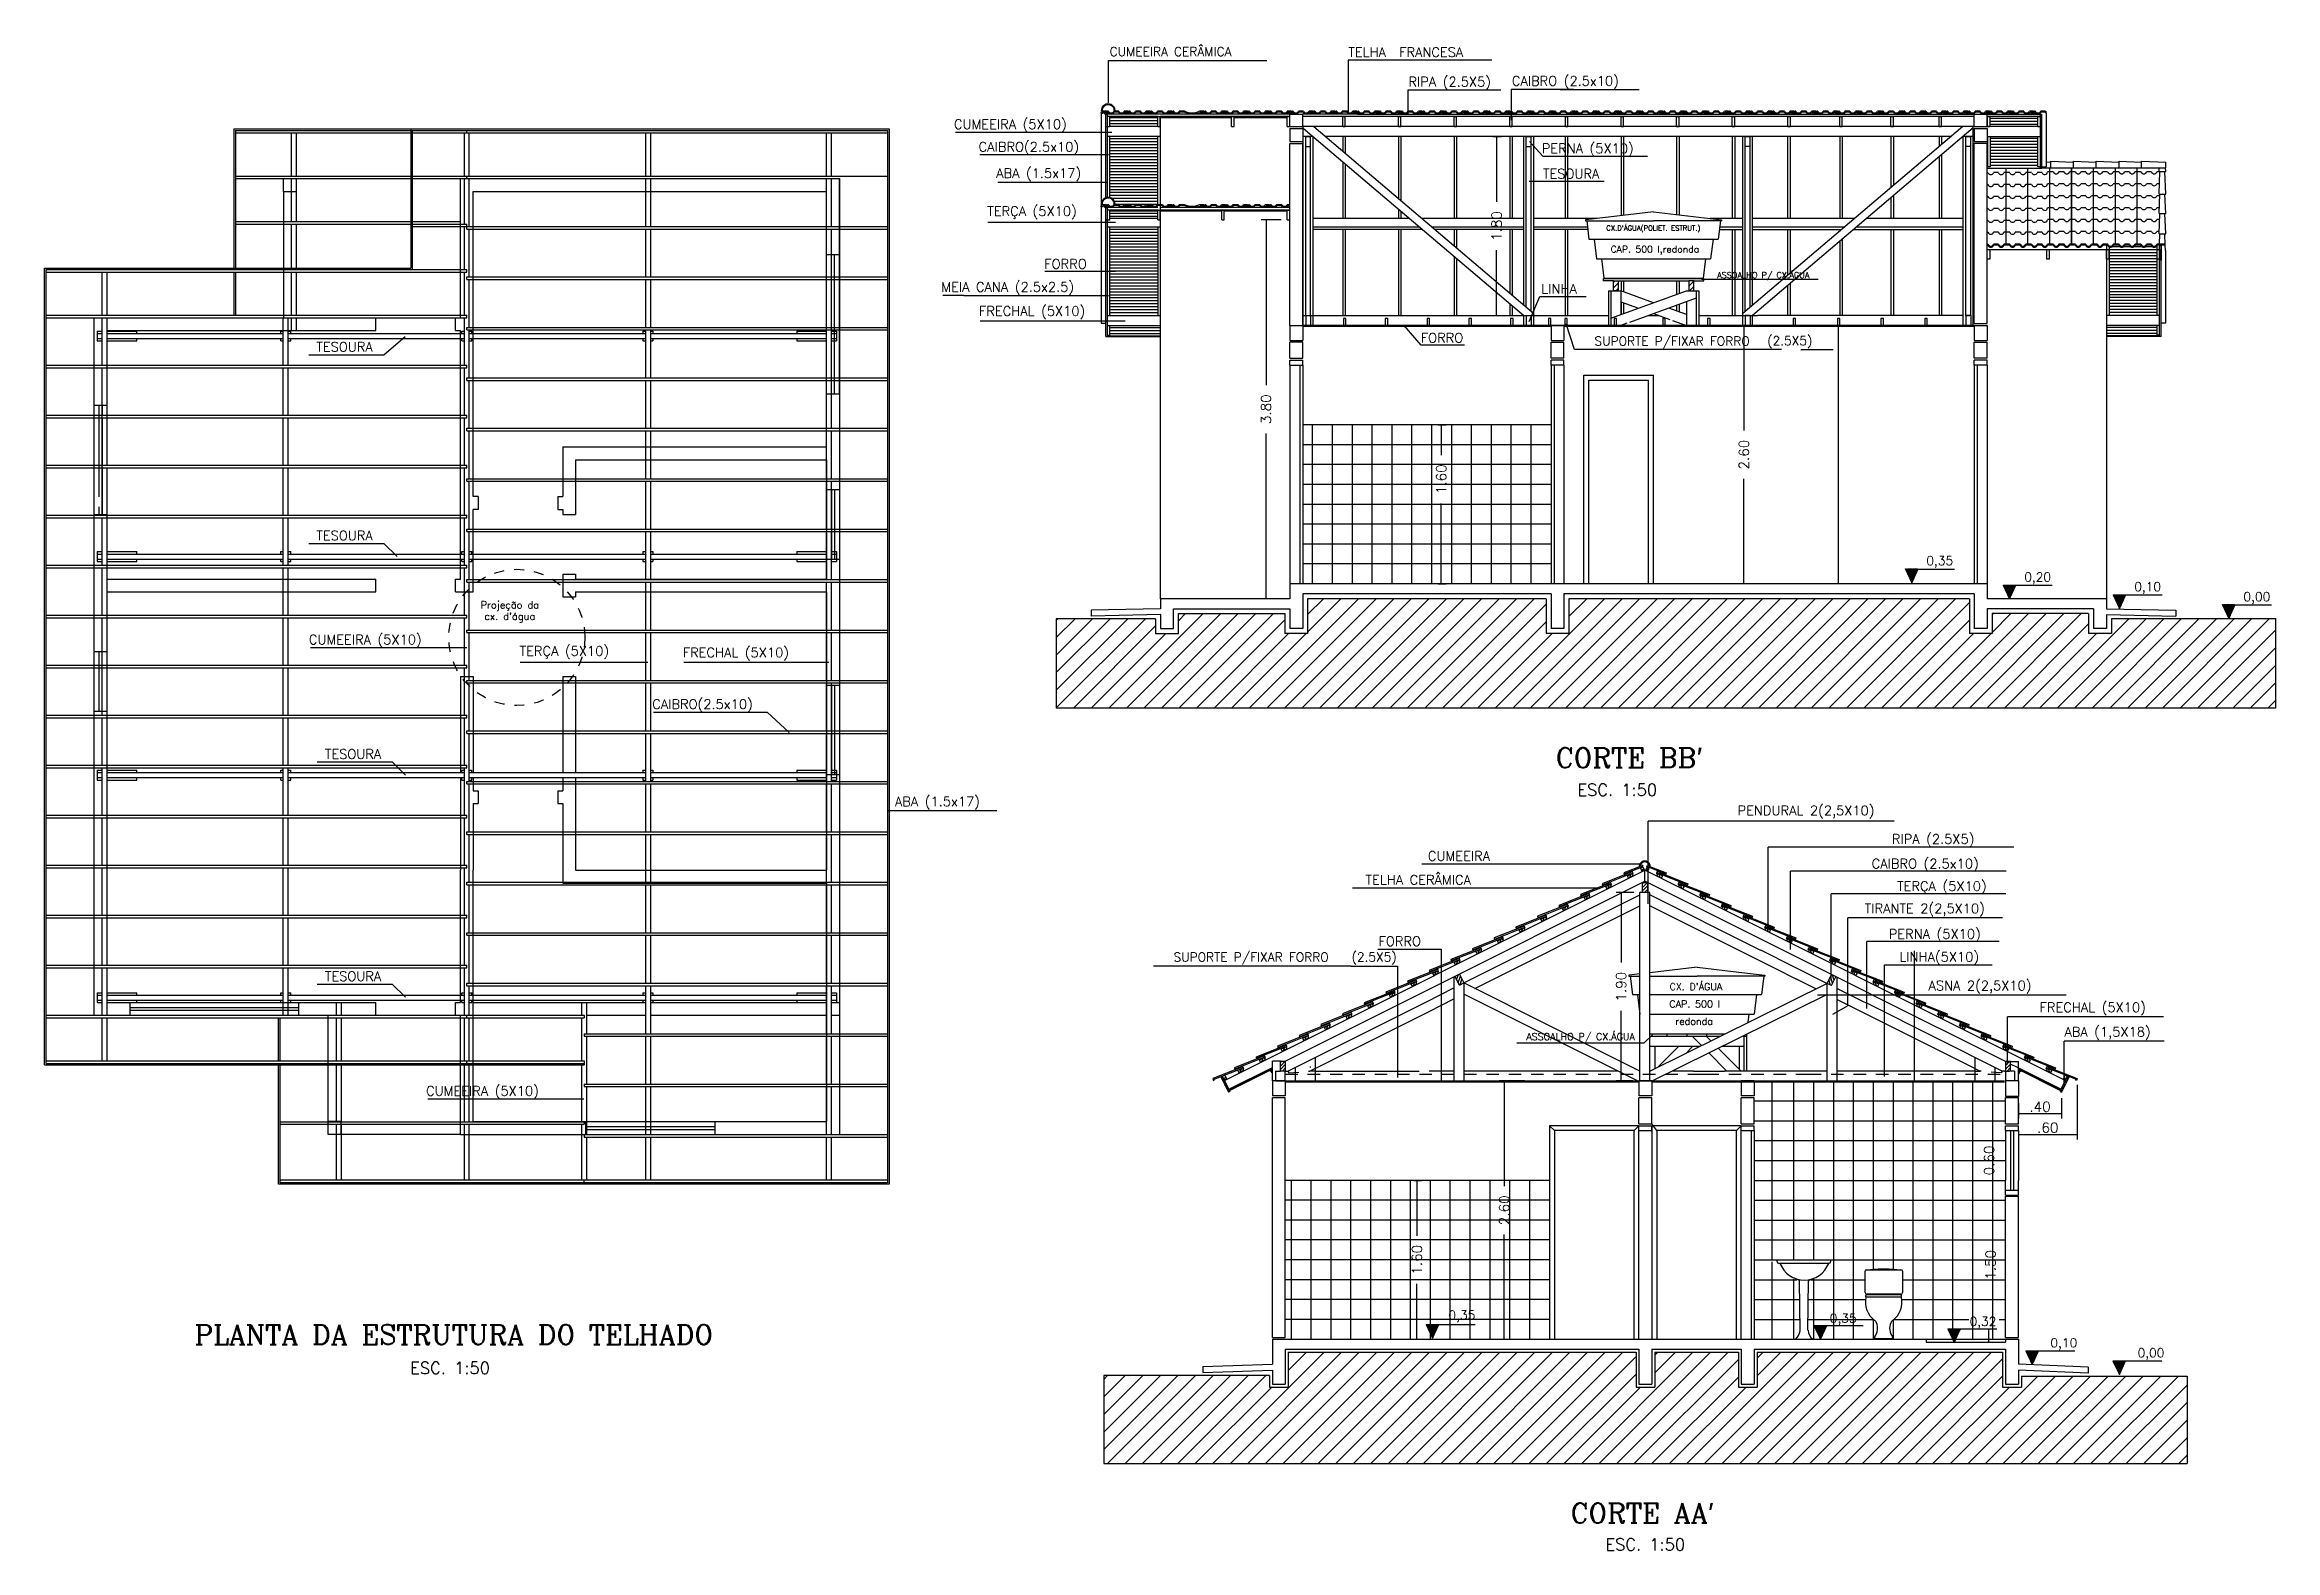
# Model space of a CAD drawing. Extents: x -29 to 75, y 16 to 65.
# Drawn here: x 32.47 to 54.92, y 22.29 to 37.44 of the extents above; entities that cross this region are included whole.
import ezdxf
from ezdxf.enums import TextEntityAlignment as Align

# ---------------------------------------------------------------- set-up
doc = ezdxf.new("R2010")
doc.units = 0
doc.linetypes.add('DASHED2', pattern=[0.375, 0.25, -0.125])
doc.layers.get('0').update_dxf_attribs({"linetype": 'CONTINUOUS'})
doc.layers.get('DEFPOINTS').update_dxf_attribs({"linetype": 'CONTINUOUS'})
for name, color, linetype in [('APARELHOS', 1, 'CONTINUOUS'), ('AZULEJO', 30, 'CONTINUOUS'), ('CONCRETO', 5, 'CONTINUOUS'), ('CORTE', 244, 'CONTINUOUS'), ('CORTETERRA', 244, 'CONTINUOUS'), ('COTAS', 244, 'CONTINUOUS'), ('DIM', 244, 'CONTINUOUS'), ('JANELA', 5, 'CONTINUOUS'), ('MADEIRAME', 244, 'CONTINUOUS'), ('PAREDE', 7, 'CONTINUOUS'), ('PISO', 30, 'CONTINUOUS'), ('PORTA2', 30, 'CONTINUOUS'), ('TELHA', 1, 'CONTINUOUS'), ('TELHADO', 30, 'CONTINUOUS'), ('TEXTO', 244, 'CONTINUOUS'), ('TEXTO2', 30, 'CONTINUOUS'), ('VISTAL', 30, 'CONTINUOUS'), ('VISTAP', 244, 'CONTINUOUS')]:
    doc.layers.add(name, color=color, linetype=linetype)
doc.styles.add('ROMANC', font='romanc.shx', dxfattribs={"height": 0.1})
doc.dimstyles.new('ROMANC', dxfattribs={"dimtxt": 0.1, "dimasz": 0.18, "dimexe": 0.05, "dimexo": 0.0625, "dimgap": 0.09, "dimtad": 0, "dimzin": 0, "dimtxsty": 'ROMANC', "dimblk1": 'NONE', "dimblk2": 'NONE', "dimsah": 1, "dimcen": 0.09, "dimclrd": 244, "dimclre": 244, "dimclrt": 244, "dimazin": 3, "dimtfac": 1, "dimtdec": 4, "dimtofl": 0, "dimtmove": 0, "dimatfit": 3, "dimtolj": 1, "dimtzin": 0})
doc.dimstyles.get("Standard").update_dxf_attribs({"dimtxt": 0.1, "dimasz": 0.18, "dimexe": 0.05, "dimexo": 0.0625, "dimgap": 0.09, "dimtad": 0, "dimzin": 0, "dimtxsty": 'ROMANC', "dimblk1": 'NONE', "dimblk2": 'NONE', "dimsah": 1, "dimcen": 0.09, "dimclrd": 244, "dimclre": 244, "dimclrt": 244, "dimazin": 3, "dimtfac": 1, "dimtdec": 4, "dimtofl": 0, "dimtmove": 0, "dimatfit": 3, "dimtolj": 1, "dimtzin": 0})

msp = doc.modelspace()

# ---------------------------------------------------------------- texts
at = {"layer": 'COTAS', "color": 244, "linetype": 'CONTINUOUS', "style": 'ROMANC'}
for s, p in [('LINHA', (47.533, 34.936)), ('LINHA(5X10)', (51.137, 28.213))]:
    msp.add_text(s, height=0.096, dxfattribs=at).set_placement(p)
at = {"layer": 'COTAS', "linetype": 'CONTINUOUS', "style": 'ROMANC'}
for s, p in [('0,00', (54.735, 31.872)), ('0,10', (52.792, 24.363)), ('0,00', (53.669, 24.263))]:
    msp.add_text(s, height=0.09, dxfattribs=at).set_placement(p, align=Align.MIDDLE)
at = {"layer": 'TEXTO', "color": 244, "linetype": 'CONTINUOUS', "style": 'ROMANC'}
for s, height, p in [('CUMEEIRA CERÂMICA', 0.09, (43.188, 37.326)), ('TELHA  FRANCESA', 0.096, (45.591, 37.317)), ('RIPA (2.5X5)', 0.096, (46.195, 37.02)), ('CAIBRO (2.5x10)', 0.096, (47.236, 37.028)), ('CUMEEIRA (5X10)', 0.096, (41.621, 36.592)), ('CAIBRO(2.5x10)', 0.096, (41.869, 36.365)), ('PERNA (5X10)', 0.096, (47.537, 36.349)), ('ABA (1.5x17)', 0.096, (42.046, 36.1)), ('TERÇA (5X10)', 0.096, (41.956, 35.717)), ('FORRO', 0.096, (42.53, 35.186)), ('MEIA CANA (2.5x2.5)', 0.096, (41.493, 34.955)), ('FRECHAL (5X10)', 0.096, (41.873, 34.712)), ('FORRO', 0.096, (46.319, 34.443)), ('CUMEEIRA (5X10)', 0.096, (35.128, 31.406)), ('TERÇA (5X10)', 0.096, (37.249, 31.291)), ('FRECHAL (5X10)', 0.096, (38.891, 31.276)), ('CAIBRO(2.5x10)', 0.096, (38.584, 30.756)), ('ABA (1.5x17)', 0.096, (41.027, 29.777)), ('PENDURAL 2(2,5X10)', 0.096, (49.508, 29.686)), ('RIPA (2.5X5)', 0.096, (51.061, 29.399)), ('CAIBRO (2.5x10)', 0.096, (50.858, 29.151)), ('TERÇA (5X10)', 0.096, (51.114, 28.925)), ('TIRANTE 2(2,5X10)', 0.096, (50.788, 28.7)), ('PERNA (5X10)', 0.096, (51.03, 28.443)), ('FORRO', 0.096, (45.894, 28.37)), ('ASNA 2(2,5X10)', 0.096, (51.43, 27.924)), ('FRECHAL (5X10)', 0.096, (52.548, 27.705)), ('ABA (1,5X18)', 0.096, (52.798, 27.459)), ('CUMEEIRA (5X10)', 0.096, (36.308, 26.864))]:
    msp.add_text(s, height=height, dxfattribs=at).set_placement(p)
for s, height, p in [('TESOURA', 0.096, (47.833, 36.142)), ("CX.D'ÁGUA(POLIET. ESTRUT.)", 0.05, (48.661, 35.595)), ('CAP. 500 l,redonda', 0.068, (48.676, 35.372)), ('ASSOALHO P/ CX.ÁGUA', 0.05956, (49.767, 35.122)), ('TESOURA', 0.096, (35.487, 34.4)), ('SUPORTE P/FIXAR FORRO', 0.09, (48.849, 34.451)), ('(2.5X5)', 0.09, (50.034, 34.455)), ('TESOURA', 0.096, (35.487, 32.501)), ('0,35', 0.09, (51.543, 32.234)), ('0,20', 0.09, (52.529, 32.07)), ('0,10', 0.09, (53.636, 31.973)), ('TESOURA', 0.096, (35.573, 30.302)), ('CUMEEIRA', 0.096, (46.704, 29.276)), ('TELHA CERÂMICA', 0.096, (46.294, 29.05)), ('SUPORTE P/FIXAR FORRO', 0.09, (44.612, 28.252)), ('(2.5X5)', 0.09, (45.85, 28.253)), ('TESOURA', 0.096, (35.573, 28.066)), ("CX. D'ÁGUA ", 0.07, (49.113, 27.973)), ('CAP. 500 l', 0.07, (49.077, 27.787)), ('redonda', 0.07, (49.071, 27.611)), ('ASSOALHO P/ CX.ÁGUA', 0.07, (47.928, 27.458)), ('0,35', 0.09, (46.733, 24.642)), ('0,35', 0.09, (50.571, 24.611)), ('0,32', 0.09, (51.978, 24.578))]:
    msp.add_text(s, height=height, dxfattribs=at).set_placement(p, align=Align.MIDDLE)
at = {"layer": 'TEXTO', "color": 244, "ltscale": 0.3, "style": 'ROMANC'}
for s, p in [('Projeção da ', (36.856, 31.767)), ("cx. d'água", (36.895, 31.651))]:
    msp.add_text(s, height=0.072, dxfattribs=at).set_placement(p)
at = {"layer": 'TEXTO', "color": 5, "ltscale": 0.3, "style": 'ROMANC'}
for s, p in [("CORTE BB'", (47.678, 30.165)), ('PLANTA DA ESTRUTURA DO TELHADO', (33.977, 24.359)), ("CORTE AA'", (47.827, 22.564))]:
    msp.add_text(s, height=0.2, dxfattribs=at).set_placement(p)
at = {"layer": 'TEXTO', "color": 1, "ltscale": 0.3, "style": 'ROMANC'}
for p in [(47.896, 29.881), (36.148, 24.064), (48.178, 22.288)]:
    msp.add_text('ESC. 1:50', height=0.12, dxfattribs=at).set_placement(p)

# ---------------------------------------------------------------- blocks, each defined once
blk = doc.blocks.new('*D7')
at = {"color": 244, "linetype": 'BYBLOCK'}
for p, q in [((23.544, -0.02), (23.288, -0.02)), ((23.338, -0.02), (23.338, -1.079)), ((23.338, -2.623), (23.338, -1.564)), ((23.378, -2.623), (23.288, -2.623))]:
    blk.add_line(p, q, dxfattribs=at)
at = {"layer": 'DEFPOINTS', "color": 0, "linetype": 'BYBLOCK'}
for p in [(23.744, -0.02), (23.338, -2.623), (23.578, -2.623)]:
    blk.add_point(p, dxfattribs=at)
at = {"color": 244, "linetype": 'BYBLOCK', "insert": (23.338, -1.321), "char_height": 0.1, "attachment_point": 5, "rotation": 90, "style": 'ROMANC'}
blk.add_mtext('\\A1;2.60', dxfattribs=at)
blk = doc.blocks.new('_NONE')
at = {"color": 0, "linetype": 'BYBLOCK'}
blk.add_circle((0, 0), 0.25, dxfattribs=at)
blk = doc.blocks.new('*X2')
at = {"color": 0, "linetype": 'DASHED2'}
for p, q in [((144.794, 79.14), (144.798, 79.143)), ((144.808, 79.118), (144.833, 79.143)), ((144.844, 79.118), (144.844, 79.119))]:
    blk.add_line(p, q, dxfattribs=at)
blk = doc.blocks.new('*X1')
at = {"color": 0, "linetype": 'DASHED2'}
for p, q in [((144.157, 77.689), (144.207, 77.739)), ((144.157, 77.725), (144.172, 77.739)), ((144.157, 77.654), (144.207, 77.704)), ((144.178, 77.639), (144.207, 77.668))]:
    blk.add_line(p, q, dxfattribs=at)
blk = doc.blocks.new('*X4')
at = {"color": 0, "linetype": 'DASHED2'}
for p, q in [((142.787, 77.521), (142.802, 77.536)), ((142.787, 77.486), (142.802, 77.501)), ((142.787, 77.451), (142.802, 77.466)), ((142.787, 77.415), (142.802, 77.43)), ((142.787, 77.38), (142.802, 77.395))]:
    blk.add_line(p, q, dxfattribs=at)
blk = doc.blocks.new('*X5')
at = {"color": 0, "linetype": 'DASHED2'}
for p, q in [((142.805, 77.539), (142.814, 77.548)), ((142.805, 77.504), (142.83, 77.529))]:
    blk.add_line(p, q, dxfattribs=at)
blk = doc.blocks.new('*X3')
at = {"color": 0, "linetype": 'DASHED2'}
for p, q in [((146.435, 78.977), (146.474, 79.016)), ((146.435, 79.013), (146.439, 79.016)), ((146.435, 78.942), (146.485, 78.992)), ((146.445, 78.916), (146.485, 78.957)), ((146.48, 78.916), (146.485, 78.921))]:
    blk.add_line(p, q, dxfattribs=at)
blk = doc.blocks.new('*X6')
at = {"color": 0}
for p, q in [((183.811, 118.616), (183.861, 118.666)), ((183.811, 118.651), (183.826, 118.666)), ((183.811, 118.581), (183.861, 118.631)), ((183.832, 118.566), (183.861, 118.595))]:
    blk.add_line(p, q, dxfattribs=at)
blk = doc.blocks.new('*X8')
at = {"color": 0, "linetype": 'CONTINUOUS'}
blk.add_line((25.121, 2.832), (25.145, 2.823), dxfattribs=at)
blk = doc.blocks.new('*D11')
at = {"color": 244, "linetype": 'BYBLOCK'}
for p, q in [((37.82, 2.53), (37.908, 2.53)), ((37.858, 2.53), (37.858, 1.871)), ((37.858, 0.728), (37.858, 1.386)), ((37.82, 0.728), (37.908, 0.728))]:
    blk.add_line(p, q, dxfattribs=at)
at = {"layer": 'DEFPOINTS', "color": 0, "linetype": 'BYBLOCK'}
for p in [(37.758, 2.53), (37.858, 2.53), (37.758, 0.728)]:
    blk.add_point(p, dxfattribs=at)
at = {"color": 244, "linetype": 'BYBLOCK', "insert": (37.858, 1.629), "char_height": 0.1, "attachment_point": 5, "rotation": 90, "style": 'ROMANC'}
blk.add_mtext('\\A1;1.80', dxfattribs=at)
blk = doc.blocks.new('*D12')
at = {"color": 244, "linetype": 'BYBLOCK'}
for p, q in [((36.122, -1.025), (36.204, -1.025)), ((36.154, -1.025), (36.154, -1.331)), ((36.154, -2.625), (36.154, -1.815)), ((36.122, -2.625), (36.204, -2.625))]:
    blk.add_line(p, q, dxfattribs=at)
at = {"layer": 'DEFPOINTS', "color": 0, "linetype": 'BYBLOCK'}
for p in [(36.059, -1.025), (36.154, -1.025), (36.059, -2.625)]:
    blk.add_point(p, dxfattribs=at)
at = {"color": 244, "linetype": 'BYBLOCK', "insert": (36.154, -1.573), "char_height": 0.1, "attachment_point": 5, "rotation": 90, "style": 'ROMANC'}
blk.add_mtext('\\A1;1.60', dxfattribs=at)
blk = doc.blocks.new('*X10')
at = {"color": 0, "linetype": 'CONTINUOUS'}
for p, q in [((159.591, 75.003), (159.609, 75.021)), ((159.591, 74.95), (159.641, 75)), ((160.35, 75.02), (160.351, 75.021)), ((160.35, 74.967), (160.4, 75.017)), ((159.615, 74.921), (159.641, 74.947)), ((160.357, 74.921), (160.4, 74.964))]:
    blk.add_line(p, q, dxfattribs=at)
blk = doc.blocks.new('*D13')
at = {"color": 244, "linetype": 'BYBLOCK'}
for p, q in [((39.176, -0.025), (39.15, -0.025)), ((39.2, -0.025), (39.2, -1.082)), ((39.2, -2.625), (39.2, -1.567)), ((39.176, -2.625), (39.15, -2.625))]:
    blk.add_line(p, q, dxfattribs=at)
at = {"layer": 'DEFPOINTS', "color": 0, "linetype": 'BYBLOCK'}
for p in [(39.238, -0.025), (39.2, -2.625), (39.238, -2.625)]:
    blk.add_point(p, dxfattribs=at)
at = {"color": 244, "linetype": 'BYBLOCK', "insert": (39.2, -1.325), "char_height": 0.1, "attachment_point": 5, "rotation": 90, "style": 'ROMANC'}
blk.add_mtext('\\A1;2.60', dxfattribs=at)
blk = doc.blocks.new('*D14')
at = {"color": 244, "linetype": 'BYBLOCK'}
for p, q in [((24.648, 2.751), (24.47, 2.751)), ((24.52, 2.751), (24.52, 2.045)), ((24.52, 0.853), (24.52, 1.56)), ((24.638, 0.853), (24.47, 0.853))]:
    blk.add_line(p, q, dxfattribs=at)
at = {"layer": 'DEFPOINTS', "color": 0, "linetype": 'BYBLOCK'}
for p in [(24.52, 2.751), (24.71, 2.751), (24.7, 0.853)]:
    blk.add_point(p, dxfattribs=at)
at = {"color": 244, "linetype": 'BYBLOCK', "insert": (24.52, 1.802), "char_height": 0.1, "attachment_point": 5, "rotation": 90, "style": 'ROMANC'}
blk.add_mtext('\\A1;1.90', dxfattribs=at)
blk = doc.blocks.new('*D16')
at = {"layer": 'DEFPOINTS', "color": 0, "linetype": 'BYBLOCK'}
for p in [(28.232, -1.02), (28.384, -1.02), (28.384, -2.52)]:
    blk.add_point(p, dxfattribs=at)
at = {"color": 244, "linetype": 'BYBLOCK', "insert": (28.232, -1.77), "char_height": 0.1, "attachment_point": 5, "rotation": 90, "style": 'ROMANC'}
blk.add_mtext('\\A1;1.50', dxfattribs=at)
blk = doc.blocks.new('*D17')
at = {"layer": 'DEFPOINTS', "color": 0, "linetype": 'BYBLOCK'}
for p in [(28.218, -0.42), (28.384, -0.42), (28.384, -1.02)]:
    blk.add_point(p, dxfattribs=at)
at = {"color": 244, "linetype": 'BYBLOCK', "insert": (28.218, -0.72), "char_height": 0.1, "attachment_point": 5, "rotation": 90, "style": 'ROMANC'}
blk.add_mtext('\\A1;0.60', dxfattribs=at)
blk = doc.blocks.new('*X18')
at = {"color": 0, "linetype": 'CONTINUOUS'}
for p, q in [((28.384, 0.135), (28.424, 0.175)), ((28.384, 0.171), (28.389, 0.175)), ((28.384, 0.1), (28.434, 0.15)), ((28.4, 0.08), (28.434, 0.115))]:
    blk.add_line(p, q, dxfattribs=at)
blk = doc.blocks.new('*D19')
at = {"color": 244, "linetype": 'BYBLOCK'}
for p, q in [((52.336, 26.793), (52.336, 26.633)), ((52.768, 26.838), (52.768, 26.633)), ((52.336, 26.683), (52.768, 26.683))]:
    blk.add_line(p, q, dxfattribs=at)
at = {"layer": 'DEFPOINTS', "color": 0, "linetype": 'BYBLOCK'}
for p in [(52.336, 26.856), (52.768, 26.9), (52.768, 26.683)]:
    blk.add_point(p, dxfattribs=at)
at = {"color": 244, "linetype": 'BYBLOCK', "insert": (52.552, 26.753), "char_height": 0.1, "attachment_point": 5, "style": 'ROMANC'}
blk.add_mtext('\\A1;{.40}', dxfattribs=at)
blk = doc.blocks.new('*D20')
at = {"color": 244, "linetype": 'BYBLOCK'}
for p, q in [((52.926, 26.973), (52.926, 26.422)), ((52.336, 26.515), (52.336, 26.422)), ((52.336, 26.472), (52.926, 26.472))]:
    blk.add_line(p, q, dxfattribs=at)
at = {"layer": 'DEFPOINTS', "color": 0, "linetype": 'BYBLOCK'}
for p in [(52.926, 27.036), (52.336, 26.577), (52.926, 26.472)]:
    blk.add_point(p, dxfattribs=at)
at = {"color": 244, "linetype": 'BYBLOCK', "insert": (52.631, 26.542), "char_height": 0.1, "attachment_point": 5, "style": 'ROMANC'}
blk.add_mtext('\\A1;{.60}', dxfattribs=at)
blk = doc.blocks.new('*X21')
at = {"color": 0, "linetype": 'CONTINUOUS'}
for p, q in [((22.552, -2.472), (22.554, -2.47)), ((22.553, -2.475), (22.558, -2.47)), ((22.554, -2.477), (22.561, -2.47)), ((22.556, -2.48), (22.565, -2.47)), ((22.557, -2.482), (22.568, -2.47)), ((22.558, -2.484), (22.572, -2.47)), ((22.559, -2.487), (22.575, -2.47)), ((22.56, -2.489), (22.579, -2.47)), ((22.561, -2.492), (22.582, -2.47)), ((22.562, -2.494), (22.586, -2.47)), ((22.563, -2.496), (22.589, -2.47)), ((22.565, -2.499), (22.593, -2.47)), ((22.566, -2.501), (22.597, -2.47)), ((22.567, -2.504), (22.6, -2.47)), ((22.568, -2.506), (22.604, -2.47)), ((22.569, -2.508), (22.607, -2.47)), ((22.57, -2.511), (22.611, -2.47)), ((22.571, -2.513), (22.614, -2.47)), ((22.573, -2.516), (22.618, -2.47)), ((22.574, -2.518), (22.621, -2.47)), ((22.575, -2.52), (22.625, -2.47)), ((22.576, -2.523), (22.628, -2.47)), ((22.577, -2.525), (22.632, -2.47)), ((22.578, -2.528), (22.635, -2.47)), ((22.579, -2.53), (22.639, -2.47)), ((22.58, -2.532), (22.643, -2.47)), ((22.582, -2.535), (22.646, -2.47)), ((22.583, -2.537), (22.65, -2.47)), ((22.584, -2.54), (22.653, -2.47)), ((22.585, -2.542), (22.657, -2.47)), ((22.586, -2.544), (22.66, -2.47)), ((22.587, -2.547), (22.664, -2.47)), ((22.588, -2.549), (22.667, -2.47)), ((22.59, -2.552), (22.671, -2.47)), ((22.591, -2.554), (22.674, -2.47)), ((22.592, -2.556), (22.678, -2.47)), ((22.593, -2.559), (22.678, -2.474)), ((22.594, -2.561), (22.675, -2.481)), ((22.595, -2.564), (22.672, -2.487)), ((22.596, -2.566), (22.669, -2.493)), ((22.597, -2.568), (22.666, -2.5)), ((22.599, -2.571), (22.663, -2.506)), ((22.6, -2.573), (22.66, -2.513)), ((22.601, -2.576), (22.657, -2.519)), ((22.602, -2.578), (22.654, -2.526)), ((22.603, -2.58), (22.651, -2.532)), ((22.604, -2.583), (22.648, -2.539)), ((22.605, -2.585), (22.645, -2.545)), ((22.607, -2.588), (22.642, -2.552)), ((22.608, -2.59), (22.639, -2.558)), ((22.609, -2.593), (22.636, -2.565)), ((22.61, -2.595), (22.633, -2.571)), ((22.611, -2.597), (22.63, -2.578)), ((22.612, -2.6), (22.627, -2.584)), ((22.613, -2.602), (22.625, -2.591)), ((22.614, -2.605), (22.622, -2.597)), ((22.616, -2.607), (22.619, -2.604))]:
    blk.add_line(p, q, dxfattribs=at)
blk = doc.blocks.new('*X22')
at = {"color": 0, "linetype": 'CONTINUOUS'}
for p, q in [((20.243, -2.83), (20.243, -2.83)), ((20.244, -2.832), (20.247, -2.83)), ((20.245, -2.835), (20.25, -2.83)), ((20.246, -2.837), (20.254, -2.83)), ((20.248, -2.84), (20.257, -2.83)), ((20.249, -2.842), (20.261, -2.83)), ((20.25, -2.844), (20.264, -2.83)), ((20.251, -2.847), (20.268, -2.83)), ((20.252, -2.849), (20.272, -2.83)), ((20.253, -2.852), (20.275, -2.83)), ((20.254, -2.854), (20.279, -2.83)), ((20.255, -2.856), (20.282, -2.83)), ((20.257, -2.859), (20.286, -2.83)), ((20.258, -2.861), (20.289, -2.83)), ((20.259, -2.864), (20.293, -2.83)), ((20.26, -2.866), (20.296, -2.83)), ((20.261, -2.868), (20.3, -2.83)), ((20.262, -2.871), (20.303, -2.83)), ((20.263, -2.873), (20.307, -2.83)), ((20.265, -2.876), (20.31, -2.83)), ((20.266, -2.878), (20.314, -2.83)), ((20.267, -2.88), (20.318, -2.83)), ((20.268, -2.883), (20.321, -2.83)), ((20.269, -2.885), (20.325, -2.83)), ((20.27, -2.888), (20.328, -2.83)), ((20.271, -2.89), (20.332, -2.83)), ((20.272, -2.892), (20.335, -2.83)), ((20.274, -2.895), (20.339, -2.83)), ((20.275, -2.897), (20.342, -2.83)), ((20.276, -2.9), (20.346, -2.83)), ((20.277, -2.902), (20.349, -2.83)), ((20.278, -2.904), (20.353, -2.83)), ((20.279, -2.907), (20.356, -2.83)), ((20.28, -2.909), (20.36, -2.83)), ((20.281, -2.912), (20.363, -2.83)), ((20.283, -2.914), (20.367, -2.83)), ((20.284, -2.916), (20.371, -2.83)), ((20.285, -2.919), (20.369, -2.835)), ((20.286, -2.921), (20.366, -2.842)), ((20.287, -2.924), (20.363, -2.848)), ((20.288, -2.926), (20.36, -2.855)), ((20.289, -2.928), (20.357, -2.861)), ((20.291, -2.931), (20.354, -2.868)), ((20.292, -2.933), (20.351, -2.874)), ((20.293, -2.936), (20.348, -2.881)), ((20.294, -2.938), (20.345, -2.887)), ((20.295, -2.94), (20.342, -2.894)), ((20.296, -2.943), (20.339, -2.9)), ((20.297, -2.945), (20.336, -2.907)), ((20.298, -2.948), (20.333, -2.913)), ((20.3, -2.95), (20.33, -2.92)), ((20.301, -2.952), (20.327, -2.926)), ((20.302, -2.955), (20.324, -2.933)), ((20.303, -2.957), (20.321, -2.939)), ((20.304, -2.96), (20.318, -2.946)), ((20.305, -2.962), (20.315, -2.952)), ((20.306, -2.964), (20.312, -2.959)), ((20.308, -2.967), (20.309, -2.965))]:
    blk.add_line(p, q, dxfattribs=at)
blk = doc.blocks.new('*X23')
at = {"color": 0, "linetype": 'CONTINUOUS'}
for p, q in [((27.082, -2.472), (27.083, -2.47)), ((27.083, -2.474), (27.087, -2.47)), ((27.084, -2.477), (27.09, -2.47)), ((27.085, -2.479), (27.094, -2.47)), ((27.086, -2.482), (27.097, -2.47)), ((27.087, -2.484), (27.101, -2.47)), ((27.088, -2.486), (27.104, -2.47)), ((27.089, -2.489), (27.108, -2.47)), ((27.091, -2.491), (27.111, -2.47)), ((27.092, -2.494), (27.115, -2.47)), ((27.093, -2.496), (27.118, -2.47)), ((27.094, -2.498), (27.122, -2.47)), ((27.095, -2.501), (27.126, -2.47)), ((27.096, -2.503), (27.129, -2.47)), ((27.097, -2.506), (27.133, -2.47)), ((27.098, -2.508), (27.136, -2.47)), ((27.1, -2.51), (27.14, -2.47)), ((27.101, -2.513), (27.143, -2.47)), ((27.102, -2.515), (27.147, -2.47)), ((27.103, -2.518), (27.15, -2.47)), ((27.104, -2.52), (27.154, -2.47)), ((27.105, -2.522), (27.157, -2.47)), ((27.106, -2.525), (27.161, -2.47)), ((27.108, -2.527), (27.164, -2.47)), ((27.109, -2.53), (27.168, -2.47)), ((27.11, -2.532), (27.172, -2.47)), ((27.111, -2.535), (27.175, -2.47)), ((27.112, -2.537), (27.179, -2.47)), ((27.113, -2.539), (27.182, -2.47)), ((27.114, -2.542), (27.186, -2.47)), ((27.115, -2.544), (27.189, -2.47)), ((27.117, -2.547), (27.193, -2.47)), ((27.118, -2.549), (27.196, -2.47)), ((27.119, -2.551), (27.2, -2.47)), ((27.12, -2.554), (27.203, -2.47)), ((27.121, -2.556), (27.207, -2.47)), ((27.122, -2.559), (27.208, -2.473)), ((27.123, -2.561), (27.205, -2.48)), ((27.125, -2.563), (27.202, -2.486)), ((27.126, -2.566), (27.199, -2.493)), ((27.127, -2.568), (27.196, -2.499)), ((27.128, -2.571), (27.193, -2.506)), ((27.129, -2.573), (27.19, -2.512)), ((27.13, -2.575), (27.187, -2.519)), ((27.131, -2.578), (27.184, -2.525)), ((27.132, -2.58), (27.181, -2.532)), ((27.134, -2.583), (27.178, -2.538)), ((27.135, -2.585), (27.175, -2.545)), ((27.136, -2.587), (27.172, -2.551)), ((27.137, -2.59), (27.169, -2.558)), ((27.138, -2.592), (27.166, -2.564)), ((27.139, -2.595), (27.163, -2.571)), ((27.14, -2.597), (27.16, -2.577)), ((27.142, -2.599), (27.157, -2.584)), ((27.143, -2.602), (27.154, -2.59)), ((27.144, -2.604), (27.151, -2.596)), ((27.145, -2.607), (27.149, -2.603))]:
    blk.add_line(p, q, dxfattribs=at)
blk = doc.blocks.new('*X24')
at = {"color": 0, "linetype": 'CONTINUOUS'}
for p, q in [((27.802, -2.515), (27.804, -2.513)), ((27.803, -2.517), (27.808, -2.513)), ((27.805, -2.52), (27.811, -2.513)), ((27.806, -2.522), (27.815, -2.513)), ((27.807, -2.525), (27.818, -2.513)), ((27.808, -2.527), (27.822, -2.513)), ((27.809, -2.529), (27.825, -2.513)), ((27.81, -2.532), (27.829, -2.513)), ((27.811, -2.534), (27.833, -2.513)), ((27.812, -2.537), (27.836, -2.513)), ((27.814, -2.539), (27.84, -2.513)), ((27.815, -2.541), (27.843, -2.513)), ((27.816, -2.544), (27.847, -2.513)), ((27.817, -2.546), (27.85, -2.513)), ((27.818, -2.549), (27.854, -2.513)), ((27.819, -2.551), (27.857, -2.513)), ((27.82, -2.553), (27.861, -2.513)), ((27.822, -2.556), (27.864, -2.513)), ((27.823, -2.558), (27.868, -2.513)), ((27.824, -2.561), (27.871, -2.513)), ((27.825, -2.563), (27.875, -2.513)), ((27.826, -2.565), (27.878, -2.513)), ((27.827, -2.568), (27.882, -2.513)), ((27.828, -2.57), (27.886, -2.513)), ((27.829, -2.573), (27.889, -2.513)), ((27.831, -2.575), (27.893, -2.513)), ((27.832, -2.577), (27.896, -2.513)), ((27.833, -2.58), (27.9, -2.513)), ((27.834, -2.582), (27.903, -2.513)), ((27.835, -2.585), (27.907, -2.513)), ((27.836, -2.587), (27.91, -2.513)), ((27.837, -2.589), (27.914, -2.513)), ((27.839, -2.592), (27.917, -2.513)), ((27.84, -2.594), (27.921, -2.513)), ((27.841, -2.597), (27.924, -2.513)), ((27.842, -2.599), (27.928, -2.513)), ((27.843, -2.601), (27.928, -2.517)), ((27.844, -2.604), (27.925, -2.523)), ((27.845, -2.606), (27.922, -2.53)), ((27.846, -2.609), (27.919, -2.536)), ((27.848, -2.611), (27.916, -2.543)), ((27.849, -2.613), (27.913, -2.549)), ((27.85, -2.616), (27.91, -2.556)), ((27.851, -2.618), (27.907, -2.562)), ((27.852, -2.621), (27.904, -2.569)), ((27.853, -2.623), (27.901, -2.575)), ((27.854, -2.625), (27.898, -2.582)), ((27.856, -2.628), (27.895, -2.588)), ((27.857, -2.63), (27.892, -2.595)), ((27.858, -2.633), (27.889, -2.601)), ((27.859, -2.635), (27.886, -2.607)), ((27.86, -2.637), (27.884, -2.614)), ((27.861, -2.64), (27.881, -2.62)), ((27.862, -2.642), (27.878, -2.627)), ((27.863, -2.645), (27.875, -2.633)), ((27.865, -2.647), (27.872, -2.64)), ((27.866, -2.649), (27.869, -2.646))]:
    blk.add_line(p, q, dxfattribs=at)
blk = doc.blocks.new('*D25')
at = {"color": 244, "linetype": 'BYBLOCK'}
for p, q in [((36.122, -1.025), (36.204, -1.025)), ((36.154, -1.025), (36.154, -1.582)), ((36.154, -2.625), (36.154, -2.067)), ((36.122, -2.625), (36.204, -2.625))]:
    blk.add_line(p, q, dxfattribs=at)
at = {"layer": 'DEFPOINTS', "color": 0, "linetype": 'BYBLOCK'}
for p in [(36.059, -1.025), (36.154, -1.025), (36.059, -2.625)]:
    blk.add_point(p, dxfattribs=at)
at = {"color": 244, "linetype": 'BYBLOCK', "insert": (36.154, -1.825), "char_height": 0.1, "attachment_point": 5, "rotation": 90, "style": 'ROMANC'}
blk.add_mtext('\\A1;1.60', dxfattribs=at)
blk = doc.blocks.new('*X66')
at = {"color": 0, "linetype": 'CONTINUOUS'}
for p, q in [((40.244, -2.476), (40.245, -2.475)), ((40.245, -2.479), (40.248, -2.475)), ((40.246, -2.481), (40.252, -2.475)), ((40.247, -2.483), (40.255, -2.475)), ((40.248, -2.486), (40.259, -2.475)), ((40.249, -2.488), (40.262, -2.475)), ((40.25, -2.491), (40.266, -2.475)), ((40.252, -2.493), (40.27, -2.475)), ((40.253, -2.495), (40.273, -2.475)), ((40.254, -2.498), (40.277, -2.475)), ((40.255, -2.5), (40.28, -2.475)), ((40.256, -2.503), (40.284, -2.475)), ((40.257, -2.505), (40.287, -2.475)), ((40.258, -2.507), (40.291, -2.475)), ((40.26, -2.51), (40.294, -2.475)), ((40.261, -2.512), (40.298, -2.475)), ((40.262, -2.515), (40.301, -2.475)), ((40.263, -2.517), (40.305, -2.475)), ((40.264, -2.519), (40.308, -2.475)), ((40.265, -2.522), (40.312, -2.475)), ((40.266, -2.524), (40.315, -2.475)), ((40.267, -2.527), (40.319, -2.475)), ((40.269, -2.529), (40.323, -2.475)), ((40.27, -2.531), (40.326, -2.475)), ((40.271, -2.534), (40.33, -2.475)), ((40.272, -2.536), (40.333, -2.475)), ((40.273, -2.539), (40.337, -2.475)), ((40.274, -2.541), (40.34, -2.475)), ((40.275, -2.543), (40.344, -2.475)), ((40.277, -2.546), (40.347, -2.475)), ((40.278, -2.548), (40.351, -2.475)), ((40.279, -2.551), (40.354, -2.475)), ((40.28, -2.553), (40.358, -2.475)), ((40.281, -2.555), (40.361, -2.475)), ((40.282, -2.558), (40.365, -2.475)), ((40.283, -2.56), (40.369, -2.475)), ((40.284, -2.563), (40.371, -2.476)), ((40.286, -2.565), (40.368, -2.483)), ((40.287, -2.567), (40.365, -2.489)), ((40.288, -2.57), (40.362, -2.496)), ((40.289, -2.572), (40.359, -2.502)), ((40.29, -2.575), (40.356, -2.509)), ((40.291, -2.577), (40.353, -2.515)), ((40.292, -2.579), (40.35, -2.522)), ((40.294, -2.582), (40.347, -2.528)), ((40.295, -2.584), (40.344, -2.535)), ((40.296, -2.587), (40.341, -2.541)), ((40.297, -2.589), (40.338, -2.548)), ((40.298, -2.592), (40.335, -2.554)), ((40.299, -2.594), (40.332, -2.561)), ((40.3, -2.596), (40.329, -2.567)), ((40.301, -2.599), (40.326, -2.574)), ((40.303, -2.601), (40.324, -2.58)), ((40.304, -2.604), (40.321, -2.587)), ((40.305, -2.606), (40.318, -2.593)), ((40.306, -2.608), (40.315, -2.6)), ((40.307, -2.611), (40.312, -2.606)), ((40.308, -2.613), (40.309, -2.613))]:
    blk.add_line(p, q, dxfattribs=at)
blk = doc.blocks.new('*X67')
at = {"color": 0, "linetype": 'CONTINUOUS'}
for p, q in [((42.586, -2.835), (42.587, -2.834)), ((42.587, -2.838), (42.59, -2.834)), ((42.588, -2.84), (42.594, -2.834)), ((42.589, -2.843), (42.597, -2.834)), ((42.59, -2.845), (42.601, -2.834)), ((42.591, -2.847), (42.604, -2.834)), ((42.592, -2.85), (42.608, -2.834)), ((42.593, -2.852), (42.611, -2.834)), ((42.595, -2.855), (42.615, -2.834)), ((42.596, -2.857), (42.619, -2.834)), ((42.597, -2.859), (42.622, -2.834)), ((42.598, -2.862), (42.626, -2.834)), ((42.599, -2.864), (42.629, -2.834)), ((42.6, -2.867), (42.633, -2.834)), ((42.601, -2.869), (42.636, -2.834)), ((42.603, -2.871), (42.64, -2.834)), ((42.604, -2.874), (42.643, -2.834)), ((42.605, -2.876), (42.647, -2.834)), ((42.606, -2.879), (42.65, -2.834)), ((42.607, -2.881), (42.654, -2.834)), ((42.608, -2.883), (42.657, -2.834)), ((42.609, -2.886), (42.661, -2.834)), ((42.61, -2.888), (42.664, -2.834)), ((42.612, -2.891), (42.668, -2.834)), ((42.613, -2.893), (42.672, -2.834)), ((42.614, -2.896), (42.675, -2.834)), ((42.615, -2.898), (42.679, -2.834)), ((42.616, -2.9), (42.682, -2.834)), ((42.617, -2.903), (42.686, -2.834)), ((42.618, -2.905), (42.689, -2.834)), ((42.62, -2.908), (42.693, -2.834)), ((42.621, -2.91), (42.696, -2.834)), ((42.622, -2.912), (42.7, -2.834)), ((42.623, -2.915), (42.703, -2.834)), ((42.624, -2.917), (42.707, -2.834)), ((42.625, -2.92), (42.71, -2.834)), ((42.626, -2.922), (42.713, -2.836)), ((42.627, -2.924), (42.71, -2.842)), ((42.629, -2.927), (42.707, -2.849)), ((42.63, -2.929), (42.704, -2.855)), ((42.631, -2.932), (42.701, -2.862)), ((42.632, -2.934), (42.698, -2.868)), ((42.633, -2.936), (42.695, -2.875)), ((42.634, -2.939), (42.692, -2.881)), ((42.635, -2.941), (42.689, -2.888)), ((42.637, -2.944), (42.686, -2.894)), ((42.638, -2.946), (42.683, -2.901)), ((42.639, -2.948), (42.68, -2.907)), ((42.64, -2.951), (42.677, -2.914)), ((42.641, -2.953), (42.674, -2.92)), ((42.642, -2.956), (42.671, -2.927)), ((42.643, -2.958), (42.668, -2.933)), ((42.644, -2.96), (42.665, -2.94)), ((42.646, -2.963), (42.662, -2.946)), ((42.647, -2.965), (42.659, -2.953)), ((42.648, -2.968), (42.656, -2.959)), ((42.649, -2.97), (42.653, -2.966)), ((42.65, -2.972), (42.65, -2.972))]:
    blk.add_line(p, q, dxfattribs=at)
blk = doc.blocks.new('*X68')
at = {"color": 0, "linetype": 'CONTINUOUS'}
for p, q in [((41.227, -2.638), (41.229, -2.637)), ((41.228, -2.641), (41.232, -2.637)), ((41.229, -2.643), (41.236, -2.637)), ((41.23, -2.646), (41.239, -2.637)), ((41.232, -2.648), (41.243, -2.637)), ((41.233, -2.65), (41.246, -2.637)), ((41.234, -2.653), (41.25, -2.637)), ((41.235, -2.655), (41.253, -2.637)), ((41.236, -2.658), (41.257, -2.637)), ((41.237, -2.66), (41.26, -2.637)), ((41.238, -2.662), (41.264, -2.637)), ((41.239, -2.665), (41.268, -2.637)), ((41.241, -2.667), (41.271, -2.637)), ((41.242, -2.67), (41.275, -2.637)), ((41.243, -2.672), (41.278, -2.637)), ((41.244, -2.674), (41.282, -2.637)), ((41.245, -2.677), (41.285, -2.637)), ((41.246, -2.679), (41.289, -2.637)), ((41.247, -2.682), (41.292, -2.637)), ((41.249, -2.684), (41.296, -2.637)), ((41.25, -2.686), (41.299, -2.637)), ((41.251, -2.689), (41.303, -2.637)), ((41.252, -2.691), (41.306, -2.637)), ((41.253, -2.694), (41.31, -2.637)), ((41.254, -2.696), (41.314, -2.637)), ((41.255, -2.698), (41.317, -2.637)), ((41.256, -2.701), (41.321, -2.637)), ((41.258, -2.703), (41.324, -2.637)), ((41.259, -2.706), (41.328, -2.637)), ((41.26, -2.708), (41.331, -2.637)), ((41.261, -2.71), (41.335, -2.637)), ((41.262, -2.713), (41.338, -2.637)), ((41.263, -2.715), (41.342, -2.637)), ((41.264, -2.718), (41.345, -2.637)), ((41.266, -2.72), (41.349, -2.637)), ((41.267, -2.722), (41.352, -2.637)), ((41.268, -2.725), (41.353, -2.64)), ((41.269, -2.727), (41.35, -2.646)), ((41.27, -2.73), (41.347, -2.653)), ((41.271, -2.732), (41.344, -2.659)), ((41.272, -2.734), (41.341, -2.666)), ((41.273, -2.737), (41.338, -2.672)), ((41.275, -2.739), (41.335, -2.678)), ((41.276, -2.742), (41.332, -2.685)), ((41.277, -2.744), (41.329, -2.691)), ((41.278, -2.747), (41.326, -2.698)), ((41.279, -2.749), (41.324, -2.704)), ((41.28, -2.751), (41.321, -2.711)), ((41.281, -2.754), (41.318, -2.717)), ((41.282, -2.756), (41.315, -2.724)), ((41.284, -2.759), (41.312, -2.73)), ((41.285, -2.761), (41.309, -2.737)), ((41.286, -2.763), (41.306, -2.743)), ((41.287, -2.766), (41.303, -2.75)), ((41.288, -2.768), (41.3, -2.756)), ((41.289, -2.771), (41.297, -2.763)), ((41.29, -2.773), (41.294, -2.769))]:
    blk.add_line(p, q, dxfattribs=at)
blk = doc.blocks.new('*D69')
at = {"color": 244, "linetype": 'BYBLOCK'}
for p, q in [((33.958, 1.038), (33.757, 1.038)), ((33.807, 1.038), (33.807, -0.626)), ((33.807, -2.775), (33.807, -1.111)), ((33.984, -2.775), (33.757, -2.775))]:
    blk.add_line(p, q, dxfattribs=at)
at = {"layer": 'DEFPOINTS', "color": 0, "linetype": 'BYBLOCK'}
for p in [(33.807, 1.038), (34.02, 1.038), (34.046, -2.775)]:
    blk.add_point(p, dxfattribs=at)
at = {"color": 244, "linetype": 'BYBLOCK', "insert": (33.807, -0.868), "char_height": 0.1, "attachment_point": 5, "rotation": 90, "style": 'ROMANC'}
blk.add_mtext('\\A1;{3.80}', dxfattribs=at)
blk = doc.blocks.new('*X72')
at = {"color": 0, "linetype": 'CONTINUOUS'}
for p, q in [((45.888, 30.508), (47.008, 31.628)), ((46.064, 30.508), (47.184, 31.628)), ((46.241, 30.508), (47.361, 31.628)), ((46.418, 30.508), (47.538, 31.628)), ((46.595, 30.508), (47.715, 31.628)), ((46.647, 31.444), (46.831, 31.628)), ((46.647, 31.621), (46.654, 31.628)), ((46.771, 30.508), (47.891, 31.628)), ((46.948, 30.508), (48.068, 31.628)), ((47.125, 30.508), (48.245, 31.628)), ((47.302, 30.508), (48.422, 31.628)), ((47.479, 30.508), (48.599, 31.628)), ((47.655, 30.508), (48.775, 31.628)), ((47.832, 30.508), (48.952, 31.628)), ((48.009, 30.508), (49.129, 31.628)), ((48.186, 30.508), (49.306, 31.628)), ((48.362, 30.508), (49.482, 31.628)), ((48.539, 30.508), (49.659, 31.628)), ((48.716, 30.508), (49.836, 31.628)), ((48.893, 30.508), (50.013, 31.628)), ((49.07, 30.508), (50.147, 31.585)), ((49.6, 30.508), (50.72, 31.628)), ((49.777, 30.508), (50.897, 31.628)), ((49.953, 30.508), (51.073, 31.628)), ((50.13, 30.508), (51.177, 31.555)), ((50.337, 31.422), (50.543, 31.628)), ((50.337, 31.598), (50.366, 31.628)), ((50.66, 30.508), (51.78, 31.628)), ((50.837, 30.508), (51.957, 31.628)), ((51.014, 30.508), (52.134, 31.628)), ((51.191, 30.508), (52.311, 31.628)), ((51.367, 31.568), (51.427, 31.628)), ((51.367, 31.391), (51.604, 31.628)), ((51.368, 30.508), (52.488, 31.628)), ((51.544, 30.508), (52.664, 31.628)), ((51.721, 30.508), (52.841, 31.628)), ((51.898, 30.508), (53.018, 31.628)), ((52.075, 30.508), (53.195, 31.628)), ((52.251, 30.508), (53.371, 31.628)), ((52.428, 30.508), (53.548, 31.628)), ((52.605, 30.508), (53.725, 31.628)), ((52.782, 30.508), (53.837, 31.563)), ((44.79, 30.648), (45.536, 31.394)), ((44.79, 30.825), (45.36, 31.394)), ((44.79, 31.002), (45.183, 31.394)), ((44.79, 31.179), (45.006, 31.394)), ((44.79, 31.355), (44.829, 31.394)), ((44.827, 30.508), (45.713, 31.394)), ((45.004, 30.508), (45.89, 31.394)), ((45.18, 30.508), (46.067, 31.394)), ((45.357, 30.508), (46.243, 31.394)), ((45.534, 30.508), (46.42, 31.394)), ((45.711, 30.508), (46.481, 31.278)), ((49.246, 30.508), (50.147, 31.408)), ((49.423, 30.508), (50.193, 31.278)), ((50.307, 30.508), (51.177, 31.378)), ((50.484, 30.508), (51.254, 31.278)), ((52.959, 30.508), (53.837, 31.386)), ((53.135, 30.508), (53.905, 31.278)), ((53.312, 30.508), (54.192, 31.388)), ((53.489, 30.508), (54.369, 31.388)), ((53.666, 30.508), (54.546, 31.388)), ((53.842, 30.508), (54.722, 31.388)), ((54.019, 30.508), (54.899, 31.388)), ((54.196, 30.508), (55.076, 31.388)), ((54.373, 30.508), (55.253, 31.388)), ((54.55, 30.508), (55.43, 31.388)), ((54.726, 30.508), (55.606, 31.388)), ((54.903, 30.508), (55.693, 31.298)), ((55.08, 30.508), (55.693, 31.121)), ((55.257, 30.508), (55.693, 30.944)), ((55.433, 30.508), (55.693, 30.768)), ((55.61, 30.508), (55.693, 30.591))]:
    blk.add_line(p, q, dxfattribs=at)
blk = doc.blocks.new('*X76')
at = {"color": 0, "linetype": 'CONTINUOUS'}
for p, q in [((45.565, 22.407), (46.515, 23.357)), ((45.742, 22.407), (46.692, 23.357)), ((45.918, 22.407), (46.868, 23.357)), ((46.095, 22.407), (47.045, 23.357)), ((46.267, 23.286), (46.338, 23.357)), ((46.272, 22.407), (47.222, 23.357)), ((46.979, 22.407), (48.079, 23.507)), ((47.156, 22.407), (48.256, 23.507)), ((47.333, 22.407), (48.433, 23.507)), ((47.509, 22.407), (48.609, 23.507)), ((47.567, 23.172), (47.902, 23.507)), ((47.567, 23.349), (47.725, 23.507)), ((47.686, 22.407), (48.786, 23.507)), ((47.863, 22.407), (48.963, 23.507)), ((48.04, 22.407), (49.14, 23.507)), ((48.216, 22.407), (49.316, 23.507)), ((48.393, 22.407), (49.493, 23.507)), ((48.57, 22.407), (49.67, 23.507)), ((48.747, 22.407), (49.847, 23.507)), ((48.924, 22.407), (49.967, 23.451)), ((49.454, 22.407), (50.554, 23.507)), ((49.631, 22.407), (50.731, 23.507)), ((49.807, 22.407), (50.907, 23.507)), ((49.984, 22.407), (51.084, 23.507)), ((50.161, 22.407), (51.261, 23.507)), ((50.197, 23.327), (50.377, 23.507)), ((50.197, 23.504), (50.2, 23.507)), ((50.338, 22.407), (51.438, 23.507)), ((50.515, 22.407), (51.615, 23.507)), ((50.691, 22.407), (51.791, 23.507)), ((50.868, 22.407), (51.968, 23.507)), ((51.045, 22.407), (52.145, 23.507)), ((51.222, 22.407), (52.322, 23.507)), ((51.398, 22.407), (52.498, 23.507)), ((51.575, 22.407), (52.675, 23.507)), ((51.752, 22.407), (52.852, 23.507)), ((51.929, 22.407), (53.029, 23.507)), ((52.105, 22.407), (53.205, 23.507)), ((52.282, 22.407), (53.382, 23.507)), ((52.459, 22.407), (53.559, 23.507)), ((52.636, 22.407), (53.736, 23.507)), ((52.813, 22.407), (53.913, 23.507)), ((52.989, 22.407), (54.089, 23.507)), ((53.166, 22.407), (54.227, 23.468)), ((53.873, 22.407), (54.823, 23.357)), ((54.05, 22.407), (55, 23.357)), ((54.227, 22.407), (55.177, 23.357)), ((54.404, 22.407), (55.354, 23.357)), ((54.457, 23.345), (54.47, 23.357)), ((54.457, 23.168), (54.646, 23.357)), ((45.037, 22.41), (45.934, 23.306)), ((45.037, 22.587), (45.757, 23.306)), ((45.037, 22.764), (45.58, 23.306)), ((45.037, 22.94), (45.403, 23.306)), ((45.037, 23.117), (45.227, 23.306)), ((45.037, 23.294), (45.05, 23.306)), ((45.211, 22.407), (46.037, 23.233)), ((45.388, 22.407), (46.138, 23.157)), ((46.449, 22.407), (47.337, 23.296)), ((46.625, 22.407), (47.375, 23.157)), ((46.802, 22.407), (47.552, 23.157)), ((49.1, 22.407), (49.967, 23.274)), ((49.277, 22.407), (50.027, 23.157)), ((53.343, 22.407), (54.227, 23.291)), ((53.52, 22.407), (54.27, 23.157)), ((53.696, 22.407), (54.446, 23.157)), ((54.58, 22.407), (55.427, 23.254)), ((54.757, 22.407), (55.507, 23.157)), ((54.934, 22.407), (55.834, 23.307)), ((55.111, 22.407), (56.011, 23.307)), ((55.287, 22.407), (56.187, 23.307)), ((55.464, 22.407), (56.364, 23.307)), ((55.641, 22.407), (56.541, 23.307)), ((55.818, 22.407), (56.718, 23.307)), ((55.995, 22.407), (56.895, 23.307)), ((56.171, 22.407), (57.071, 23.307)), ((56.348, 22.407), (57.248, 23.307)), ((56.525, 22.407), (57.307, 23.189)), ((56.702, 22.407), (57.307, 23.013)), ((56.878, 22.407), (57.307, 22.836)), ((57.055, 22.407), (57.307, 22.659)), ((57.232, 22.407), (57.307, 22.482))]:
    blk.add_line(p, q, dxfattribs=at)

# ---------------------------------------------------------------- dimensions: what is measured, and where the dimension line sits
at = {"layer": 'COTAS', "linetype": 'CONTINUOUS'}
for base, p1, p2, picture, middle, set_off in [((47.083, 36.517), (46.983, 34.715), (46.983, 36.517), '*D11', (47.083, 35.616), (9.225, 33.987)), ((49.572, 32.015), (49.61, 34.615), (49.61, 32.015), '*D13', (49.572, 33.315), (10.372, 34.64)), ((46.281, 26.012), (46.186, 24.412), (46.186, 26.012), '*D25', (46.281, 25.212), (10.127, 27.037))]:
    dim = msp.add_linear_dim(base=base, p1=p1, p2=p2, angle=90, dimstyle='STANDARD', dxfattribs=at)
    dim.commit()
    dim.dimension.update_dxf_attribs({"geometry": picture, "text_midpoint": middle, "insert": set_off})
at = {"layer": 'COTAS', "color": 244, "linetype": 'CONTINUOUS'}
dim = msp.add_linear_dim(base=(44.762, 35.677), p1=(45.001, 31.865), p2=(44.975, 35.677), angle=90, text='{3.80}', dimstyle='ROMANC', dxfattribs=at)
dim.commit()
dim.dimension.update_dxf_attribs({"geometry": '*D69', "text_midpoint": (44.762, 33.771), "insert": (10.955, 34.64)})
at = {"layer": 'COTAS', "linetype": 'CONTINUOUS'}
dim = msp.add_linear_dim(base=(46.526, 33.615), p1=(46.431, 32.015), p2=(46.431, 33.615), angle=90, dimstyle='STANDARD', dxfattribs=at)
dim.commit()
dim.dimension.update_dxf_attribs({"geometry": '*D12', "text_midpoint": (46.526, 33.067), "dimtype": 160, "insert": (10.372, 34.64)})
at = {"layer": 'COTAS', "color": 244}
dim = msp.add_linear_dim(base=(47.159, 24.409), p1=(47.566, 27.012), p2=(47.4, 24.409), angle=90, dimstyle='STANDARD', override={"dimexo": 0.2, "dimtxsty": 'ROMANC', "dimaunit": 1}, dxfattribs=at)
dim.commit()
dim.dimension.update_dxf_attribs({"geometry": '*D7', "text_midpoint": (47.159, 25.711), "insert": (23.822, 27.032)})
at = {"layer": 'DIM', "linetype": 'CONTINUOUS'}
dim = msp.add_linear_dim(base=(48.336, 28.91), p1=(48.516, 27.012), p2=(48.526, 28.91), angle=90, dimstyle='ROMANC', dxfattribs=at)
dim.commit()
dim.dimension.update_dxf_attribs({"geometry": '*D14', "text_midpoint": (48.336, 27.961), "insert": (23.816, 26.159)})
at = {"layer": 'VISTAL', "linetype": 'CONTINUOUS'}
for base, p1, p2, text, picture, middle in [((52.926, 26.472), (52.336, 26.577), (52.926, 27.036), '{.60}', '*D20', (52.631, 26.542)), ((52.768, 26.683), (52.336, 26.856), (52.768, 26.9), '{.40}', '*D19', (52.552, 26.753))]:
    dim = msp.add_linear_dim(base=base, p1=p1, p2=p2, text=text, dimstyle='ROMANC', override={"dimgap": 0.02, "dimtad": 1}, dxfattribs=at)
    dim.commit()
    dim.dimension.update_dxf_attribs({"geometry": picture, "text_midpoint": middle})
at = {"layer": 'VISTAP', "linetype": 'CONTINUOUS'}
for base, p1, p2, picture, middle in [((52.039, 26.512), (52.206, 25.912), (52.206, 26.512), '*D17', (52.039, 26.312)), ((52.054, 25.912), (52.206, 24.412), (52.206, 25.912), '*D16', (52.054, 25.262))]:
    dim = msp.add_linear_dim(base=base, p1=p1, p2=p2, angle=90, dimstyle='ROMANC', override={"dimse1": 1, "dimse2": 1, "dimsd1": 1, "dimsd2": 1}, dxfattribs=at)
    dim.commit()
    dim.dimension.update_dxf_attribs({"geometry": picture, "text_midpoint": middle, "insert": (23.822, 26.932)})

# ---------------------------------------------------------------- linework, layer by layer
at = {"layer": 'APARELHOS', "color": 244, "linetype": 'CONTINUOUS'}
for p, q in [((49.906, 25.213), (50.444, 25.213)), ((49.921, 25.177), (50.429, 25.177)), ((50.137, 24.499), (50.132, 24.996)), ((50.217, 24.504), (50.222, 24.996)), ((50.791, 24.882), (50.791, 25.098)), ((50.806, 25.113), (50.922, 25.12)), ((50.806, 25.113), (51.153, 25.113)), ((50.922, 25.12), (51.035, 25.12)), ((51.035, 25.12), (51.153, 25.113)), ((51.168, 25.098), (51.168, 24.882)), ((50.799, 24.841), (50.799, 24.852)), ((50.799, 24.841), (51.159, 24.841)), ((50.799, 24.838), (51.159, 24.838)), ((51.153, 24.867), (50.806, 24.867)), ((50.809, 24.862), (51.149, 24.862)), ((51.159, 24.841), (51.159, 24.852)), ((50.888, 24.434), (50.888, 24.418)), ((51.069, 24.418), (50.888, 24.418)), ((51.069, 24.434), (51.069, 24.418))]:
    msp.add_line(p, q, dxfattribs=at)
for centre, radius, start, end in [((50.117, 24.996), 0.015, 0.5395, 84.7145), ((50.237, 24.996), 0.015, 95.7889, 179.4605), ((50.806, 25.098), 0.015, 90, 180), ((51.153, 25.098), 0.015, 0, 90), ((50.806, 24.882), 0.015, 180, 270), ((51.026, 24.789), 0.232, 168.0332, 233.3919), ((50.809, 24.852), 0.01, 90, 180), ((50.931, 24.789), 0.232, 306.6081, 11.9668), ((51.149, 24.852), 0.01, 0, 90), ((51.153, 24.882), 0.015, 270, 0), ((50.852, 24.555), 0.06, 21.6537, 53.3919), ((50.774, 24.524), 0.144, 323.9659, 21.6537), ((51.183, 24.524), 0.144, 158.3463, 216.0341), ((51.106, 24.555), 0.06, 126.6081, 158.3463), ((50.898, 24.434), 0.01, 144.1826, 180), ((51.059, 24.434), 0.01, 0, 35.8174)]:
    msp.add_arc(centre, radius, start, end, dxfattribs=at)
at = {"layer": 'AZULEJO', "linetype": 'CONTINUOUS'}
for p, q in [((47.631, 33.615), (45.131, 33.615)), ((45.231, 32.015), (45.231, 33.615)), ((45.431, 32.015), (45.431, 33.615)), ((45.631, 32.015), (45.631, 33.615)), ((45.831, 32.015), (45.831, 33.615)), ((46.031, 32.015), (46.031, 33.615)), ((46.231, 32.015), (46.231, 33.615)), ((46.431, 32.015), (46.431, 33.615)), ((46.631, 32.015), (46.631, 33.615)), ((46.831, 32.015), (46.831, 33.615)), ((47.031, 32.015), (47.031, 33.615)), ((47.231, 32.015), (47.231, 33.615)), ((47.431, 32.015), (47.431, 33.615)), ((47.631, 33.415), (45.131, 33.415)), ((47.631, 33.215), (45.131, 33.215)), ((47.631, 33.015), (45.131, 33.015)), ((47.631, 32.815), (45.131, 32.815)), ((47.631, 32.615), (45.131, 32.615)), ((47.631, 32.415), (45.131, 32.415)), ((47.631, 32.215), (45.131, 32.215)), ((49.856, 25.213), (49.856, 27.002)), ((50.076, 25.213), (50.076, 27.002)), ((50.276, 25.213), (50.276, 27.002)), ((50.476, 24.412), (50.476, 27.002)), ((50.676, 24.412), (50.676, 27.002)), ((50.876, 25.117), (50.876, 27.002)), ((51.076, 25.118), (51.076, 27.002)), ((51.276, 24.412), (51.276, 27.002)), ((51.476, 24.412), (51.476, 27.002)), ((51.676, 24.412), (51.676, 27.002)), ((51.876, 24.412), (51.876, 27.002)), ((52.076, 24.412), (52.076, 27.002)), ((49.676, 26.812), (52.206, 26.812)), ((49.676, 26.612), (52.206, 26.612)), ((49.676, 26.412), (52.206, 26.412)), ((49.676, 26.212), (52.206, 26.212)), ((47.617, 26.012), (44.956, 26.012)), ((45.017, 24.412), (45.017, 26.012)), ((45.217, 24.412), (45.217, 26.012)), ((45.417, 24.412), (45.417, 26.012)), ((45.617, 24.412), (45.617, 26.012)), ((45.817, 24.412), (45.817, 26.012)), ((46.017, 24.412), (46.017, 26.012)), ((46.217, 24.412), (46.217, 26.012)), ((46.417, 24.412), (46.417, 26.012)), ((46.617, 24.412), (46.617, 26.012)), ((46.817, 24.412), (46.817, 26.012)), ((47.017, 24.412), (47.017, 26.012)), ((47.217, 24.412), (47.217, 26.012)), ((47.417, 24.412), (47.417, 26.012)), ((49.676, 26.012), (52.206, 26.012)), ((47.617, 25.812), (44.956, 25.812)), ((47.617, 25.612), (44.956, 25.612)), ((49.676, 25.812), (52.206, 25.812)), ((49.676, 25.612), (52.206, 25.612)), ((47.617, 25.412), (44.956, 25.412)), ((49.676, 25.412), (52.206, 25.412)), ((47.617, 25.212), (44.956, 25.212)), ((49.676, 25.212), (49.906, 25.212)), ((49.856, 24.412), (49.856, 25.192)), ((50.444, 25.212), (50.476, 25.212)), ((50.476, 25.212), (52.206, 25.212)), ((47.617, 25.012), (44.956, 25.012)), ((49.676, 25.012), (50.105, 25.012)), ((50.076, 24.412), (50.076, 25.019)), ((50.247, 25.012), (50.791, 25.012)), ((50.276, 24.412), (50.276, 25.019)), ((51.168, 25.012), (52.206, 25.012)), ((47.617, 24.812), (44.956, 24.812)), ((49.676, 24.812), (50.134, 24.812)), ((50.22, 24.812), (50.795, 24.812)), ((51.163, 24.812), (52.206, 24.812)), ((47.617, 24.612), (44.956, 24.612)), ((49.676, 24.612), (50.136, 24.612)), ((50.218, 24.612), (50.876, 24.612)), ((50.876, 24.412), (50.876, 24.612)), ((51.076, 24.412), (51.076, 24.607)), ((51.082, 24.612), (51.836, 24.612)), ((52.036, 24.382), (52.036, 24.519)), ((52.141, 24.612), (52.206, 24.612)), ((51.406, 24.412), (52.206, 24.412))]:
    msp.add_line(p, q, dxfattribs=at)
at = {"layer": 'CONCRETO', "linetype": 'CONTINUOUS'}
for p, q in [((45.001, 36.597), (45.001, 36.467)), ((45.001, 36.597), (45.131, 36.597)), ((45.001, 36.467), (45.131, 36.467)), ((45.131, 36.597), (45.131, 36.467)), ((51.891, 36.597), (51.891, 36.467)), ((51.891, 36.597), (52.021, 36.597)), ((51.891, 36.467), (52.021, 36.467)), ((52.021, 36.597), (52.021, 36.467)), ((45.001, 34.615), (45.001, 34.465)), ((45.001, 34.615), (45.131, 34.615)), ((45.131, 34.615), (45.131, 34.465)), ((47.631, 34.615), (47.631, 34.465)), ((47.631, 34.615), (47.761, 34.615)), ((47.761, 34.615), (47.761, 34.465)), ((51.891, 34.615), (51.891, 34.465)), ((51.891, 34.615), (52.021, 34.615)), ((52.021, 34.615), (52.021, 34.465)), ((45.001, 34.465), (45.131, 34.465)), ((47.631, 34.465), (47.761, 34.465)), ((51.891, 34.465), (52.021, 34.465)), ((43.701, 31.765), (43.001, 31.75)), ((43.001, 31.75), (43.001, 31.69)), ((43.703, 31.705), (43.001, 31.69)), ((45.001, 31.865), (43.701, 31.865)), ((43.701, 31.865), (43.701, 31.765)), ((43.701, 31.705), (43.701, 31.565)), ((43.831, 31.565), (43.831, 31.765)), ((43.831, 31.765), (45.001, 31.765)), ((43.831, 31.765), (45.001, 31.765)), ((53.22, 31.705), (53.921, 31.69)), ((53.221, 31.765), (53.921, 31.75)), ((43.701, 31.565), (43.831, 31.565)), ((44.956, 27.012), (44.826, 27.012)), ((44.826, 27.012), (44.826, 26.862)), ((44.956, 27.012), (44.956, 26.862)), ((48.646, 27.012), (48.516, 27.012)), ((48.516, 27.012), (48.516, 26.862)), ((48.646, 27.012), (48.646, 26.862)), ((49.676, 27.012), (49.546, 27.012)), ((49.546, 27.012), (49.546, 26.862)), ((49.676, 27.012), (49.676, 26.862)), ((52.336, 27.012), (52.206, 27.012)), ((52.206, 27.012), (52.206, 26.856)), ((52.336, 27.012), (52.336, 26.856)), ((44.956, 26.862), (44.826, 26.862)), ((48.646, 26.862), (48.516, 26.862)), ((49.676, 26.862), (49.546, 26.862)), ((52.336, 26.856), (52.206, 26.856)), ((48.516, 26.562), (48.646, 26.562)), ((48.516, 26.512), (48.646, 26.512)), ((49.546, 26.562), (49.676, 26.562)), ((49.546, 26.512), (49.676, 26.512)), ((52.206, 26.562), (52.336, 26.562)), ((52.206, 26.512), (52.336, 26.512)), ((52.206, 25.912), (52.336, 25.912)), ((52.206, 25.862), (52.336, 25.862))]:
    msp.add_line(p, q, dxfattribs=at)
at = {"layer": 'CONCRETO', "color": 5, "linetype": 'CONTINUOUS'}
for p, q in [((45.001, 34.265), (45.131, 34.265)), ((45.001, 34.215), (45.001, 34.265)), ((45.001, 34.215), (45.131, 34.215)), ((45.131, 34.215), (45.131, 34.265)), ((47.761, 34.265), (47.631, 34.265)), ((47.631, 34.215), (47.631, 34.265)), ((47.761, 34.215), (47.631, 34.215)), ((47.761, 34.215), (47.761, 34.265)), ((51.891, 34.215), (51.891, 34.265)), ((52.021, 34.265), (51.891, 34.265)), ((52.021, 34.215), (51.891, 34.215)), ((52.021, 34.215), (52.021, 34.265)), ((44.126, 24.137), (44.826, 24.162)), ((44.126, 24.137), (44.126, 24.077)), ((44.126, 24.077), (44.826, 24.102)), ((53.036, 24.133), (52.336, 24.162)), ((53.036, 24.073), (52.336, 24.102)), ((53.036, 24.133), (53.036, 24.073))]:
    msp.add_line(p, q, dxfattribs=at)
at = {"layer": 'CONCRETO'}
for p, q in [((52.021, 32.015), (45.001, 32.015)), ((45.001, 32.015), (45.001, 31.865)), ((45.131, 32.015), (45.001, 32.015)), ((47.631, 31.915), (45.131, 31.915)), ((45.131, 31.915), (45.131, 31.565)), ((47.631, 31.915), (47.631, 31.565)), ((48.411, 31.915), (47.761, 31.915)), ((47.761, 31.915), (47.761, 31.565)), ((48.861, 31.915), (48.181, 31.915)), ((51.891, 31.915), (48.861, 31.915)), ((51.891, 31.915), (51.891, 31.565)), ((52.021, 32.015), (52.021, 31.865)), ((45.001, 31.765), (45.001, 31.565)), ((53.221, 31.865), (52.021, 31.865)), ((52.021, 31.765), (52.021, 31.565)), ((53.091, 31.765), (52.021, 31.765)), ((53.091, 31.765), (53.091, 31.565)), ((53.221, 31.865), (53.221, 31.765)), ((53.221, 31.705), (53.221, 31.565)), ((53.921, 31.75), (53.921, 31.69)), ((45.131, 31.565), (45.001, 31.565)), ((47.761, 31.565), (47.631, 31.565)), ((52.021, 31.565), (51.891, 31.565)), ((53.221, 31.565), (53.091, 31.565)), ((48.516, 26.512), (48.516, 26.562)), ((48.646, 26.512), (48.646, 26.562)), ((49.546, 26.512), (49.546, 26.562)), ((49.676, 26.512), (49.676, 26.562)), ((52.206, 26.512), (52.206, 26.512)), ((52.336, 26.512), (52.336, 26.562)), ((52.336, 26.512), (52.336, 26.512)), ((52.206, 25.912), (52.206, 26.012)), ((52.206, 25.862), (52.206, 25.862)), ((52.336, 25.912), (52.336, 26.012)), ((52.336, 25.862), (52.336, 25.912)), ((52.336, 25.862), (52.336, 25.862)), ((44.826, 24.412), (51.406, 24.412)), ((44.826, 24.412), (44.826, 24.162)), ((44.956, 24.312), (48.516, 24.312)), ((44.956, 24.312), (44.956, 23.962)), ((48.516, 24.312), (48.516, 23.962)), ((48.646, 24.312), (48.646, 23.962)), ((48.646, 24.312), (49.546, 24.312)), ((49.546, 24.312), (49.546, 23.962)), ((49.676, 24.312), (49.676, 23.962)), ((49.676, 24.312), (52.206, 24.312)), ((51.406, 24.412), (51.406, 24.382)), ((51.406, 24.382), (52.206, 24.382)), ((52.206, 24.412), (52.206, 24.382)), ((52.206, 24.412), (52.336, 24.412)), ((52.206, 24.312), (52.206, 23.962)), ((52.336, 24.412), (52.336, 24.162)), ((44.826, 24.102), (44.826, 23.962)), ((52.336, 24.102), (52.336, 23.962)), ((44.826, 23.962), (44.956, 23.962)), ((48.516, 23.962), (48.646, 23.962)), ((49.546, 23.962), (49.676, 23.962)), ((52.206, 23.962), (52.336, 23.962))]:
    msp.add_line(p, q, dxfattribs=at)
at = {"layer": 'CORTE', "color": 244, "linetype": 'CONTINUOUS'}
for p, q in [((43.114, 36.757), (43.114, 36.752)), ((43.114, 36.752), (43.122, 36.752)), ((43.115, 36.774), (43.155, 36.774)), ((43.122, 36.766), (43.147, 36.766)), ((43.122, 36.766), (43.122, 36.752)), ((43.135, 36.762), (43.143, 36.762)), ((43.135, 36.762), (43.135, 36.744)), ((43.135, 36.744), (43.176, 36.744)), ((43.143, 36.762), (43.143, 36.752)), ((43.143, 36.752), (43.168, 36.752)), ((43.147, 36.766), (43.147, 36.756)), ((43.147, 36.756), (43.155, 36.756)), ((43.155, 36.774), (43.155, 36.756)), ((43.168, 36.774), (43.174, 36.774)), ((43.168, 36.774), (43.168, 36.752)), ((43.176, 36.757), (43.176, 36.744)), ((43.229, 36.774), (43.279, 36.774)), ((43.234, 36.766), (43.274, 36.766)), ((43.334, 36.757), (43.334, 36.752)), ((43.334, 36.752), (43.342, 36.752)), ((43.335, 36.774), (43.375, 36.774)), ((43.342, 36.766), (43.367, 36.766)), ((43.342, 36.766), (43.342, 36.752)), ((43.355, 36.762), (43.363, 36.762)), ((43.355, 36.762), (43.355, 36.744)), ((43.355, 36.744), (43.396, 36.744)), ((43.363, 36.762), (43.363, 36.752)), ((43.363, 36.752), (43.388, 36.752)), ((43.367, 36.766), (43.367, 36.756)), ((43.367, 36.756), (43.375, 36.756)), ((43.375, 36.774), (43.375, 36.756)), ((43.388, 36.774), (43.394, 36.774)), ((43.388, 36.774), (43.388, 36.752)), ((43.396, 36.757), (43.396, 36.744)), ((43.449, 36.774), (43.499, 36.774)), ((43.454, 36.766), (43.494, 36.766)), ((43.554, 36.757), (43.554, 36.752)), ((43.554, 36.752), (43.562, 36.752)), ((43.555, 36.774), (43.595, 36.774)), ((43.562, 36.766), (43.587, 36.766)), ((43.562, 36.766), (43.562, 36.752)), ((43.575, 36.762), (43.583, 36.762)), ((43.575, 36.762), (43.575, 36.744)), ((43.575, 36.744), (43.616, 36.744)), ((43.583, 36.762), (43.583, 36.752)), ((43.583, 36.752), (43.608, 36.752)), ((43.587, 36.766), (43.587, 36.756)), ((43.587, 36.756), (43.595, 36.756)), ((43.595, 36.774), (43.595, 36.756)), ((43.608, 36.774), (43.614, 36.774)), ((43.608, 36.774), (43.608, 36.752)), ((43.616, 36.757), (43.616, 36.744)), ((43.669, 36.774), (43.719, 36.774)), ((43.674, 36.766), (43.714, 36.766)), ((43.774, 36.757), (43.774, 36.752)), ((43.774, 36.752), (43.782, 36.752)), ((43.775, 36.774), (43.815, 36.774)), ((43.782, 36.766), (43.807, 36.766)), ((43.782, 36.766), (43.782, 36.752)), ((43.795, 36.762), (43.803, 36.762)), ((43.795, 36.762), (43.795, 36.744)), ((43.795, 36.744), (43.836, 36.744)), ((43.803, 36.762), (43.803, 36.752)), ((43.803, 36.752), (43.828, 36.752)), ((43.807, 36.766), (43.807, 36.756)), ((43.807, 36.756), (43.815, 36.756)), ((43.815, 36.774), (43.815, 36.756)), ((43.828, 36.774), (43.834, 36.774)), ((43.828, 36.774), (43.828, 36.752)), ((43.836, 36.757), (43.836, 36.744)), ((43.889, 36.774), (43.939, 36.774)), ((43.894, 36.766), (43.934, 36.766)), ((44.094, 36.757), (44.094, 36.752)), ((44.094, 36.752), (44.102, 36.752)), ((44.095, 36.774), (44.135, 36.774)), ((44.102, 36.766), (44.127, 36.766)), ((44.102, 36.766), (44.102, 36.752)), ((44.115, 36.762), (44.123, 36.762)), ((44.115, 36.762), (44.115, 36.744)), ((44.115, 36.744), (44.156, 36.744)), ((44.123, 36.762), (44.123, 36.752)), ((44.123, 36.752), (44.148, 36.752)), ((44.127, 36.766), (44.127, 36.756)), ((44.127, 36.756), (44.135, 36.756)), ((44.135, 36.774), (44.135, 36.756)), ((44.148, 36.774), (44.154, 36.774)), ((44.148, 36.774), (44.148, 36.752)), ((44.156, 36.757), (44.156, 36.744)), ((44.209, 36.774), (44.259, 36.774)), ((44.214, 36.766), (44.254, 36.766)), ((44.314, 36.757), (44.314, 36.752)), ((44.314, 36.752), (44.322, 36.752)), ((44.315, 36.774), (44.355, 36.774)), ((44.322, 36.766), (44.347, 36.766)), ((44.322, 36.766), (44.322, 36.752)), ((44.335, 36.762), (44.343, 36.762)), ((44.335, 36.762), (44.335, 36.744)), ((44.335, 36.744), (44.376, 36.744)), ((44.343, 36.762), (44.343, 36.752)), ((44.343, 36.752), (44.368, 36.752)), ((44.347, 36.766), (44.347, 36.756)), ((44.347, 36.756), (44.355, 36.756)), ((44.355, 36.774), (44.355, 36.756)), ((44.368, 36.774), (44.374, 36.774)), ((44.368, 36.774), (44.368, 36.752)), ((44.376, 36.757), (44.376, 36.744)), ((44.429, 36.774), (44.479, 36.774)), ((44.434, 36.766), (44.474, 36.766)), ((44.534, 36.757), (44.534, 36.752)), ((44.534, 36.752), (44.542, 36.752)), ((44.535, 36.774), (44.575, 36.774)), ((44.542, 36.766), (44.567, 36.766)), ((44.542, 36.766), (44.542, 36.752)), ((44.555, 36.762), (44.563, 36.762)), ((44.555, 36.762), (44.555, 36.744)), ((44.555, 36.744), (44.596, 36.744)), ((44.563, 36.762), (44.563, 36.752)), ((44.563, 36.752), (44.588, 36.752)), ((44.567, 36.766), (44.567, 36.756)), ((44.567, 36.756), (44.575, 36.756)), ((44.575, 36.774), (44.575, 36.756)), ((44.588, 36.774), (44.594, 36.774)), ((44.588, 36.774), (44.588, 36.752)), ((44.596, 36.757), (44.596, 36.744)), ((44.649, 36.774), (44.699, 36.774)), ((44.654, 36.766), (44.694, 36.766)), ((44.754, 36.757), (44.754, 36.752)), ((44.754, 36.752), (44.762, 36.752)), ((44.755, 36.774), (44.795, 36.774)), ((44.762, 36.766), (44.787, 36.766)), ((44.762, 36.766), (44.762, 36.752)), ((44.775, 36.762), (44.783, 36.762)), ((44.775, 36.762), (44.775, 36.744)), ((44.775, 36.744), (44.816, 36.744)), ((44.783, 36.762), (44.783, 36.752)), ((44.783, 36.752), (44.808, 36.752)), ((44.787, 36.766), (44.787, 36.756)), ((44.787, 36.756), (44.795, 36.756)), ((44.795, 36.774), (44.795, 36.756)), ((44.808, 36.774), (44.814, 36.774)), ((44.808, 36.774), (44.808, 36.752)), ((44.816, 36.757), (44.816, 36.744)), ((44.869, 36.774), (44.919, 36.774)), ((44.874, 36.766), (44.914, 36.766)), ((44.974, 36.757), (44.974, 36.752)), ((44.974, 36.752), (44.982, 36.752)), ((44.975, 36.774), (45.015, 36.774)), ((44.982, 36.766), (45.007, 36.766)), ((44.982, 36.766), (44.982, 36.752)), ((44.995, 36.762), (45.003, 36.762)), ((44.995, 36.762), (44.995, 36.744)), ((44.995, 36.744), (45.036, 36.744)), ((45.003, 36.762), (45.003, 36.752)), ((45.003, 36.752), (45.028, 36.752)), ((45.007, 36.766), (45.007, 36.756)), ((45.007, 36.756), (45.015, 36.756)), ((45.015, 36.774), (45.015, 36.756)), ((45.028, 36.774), (45.034, 36.774)), ((45.028, 36.774), (45.028, 36.752)), ((45.036, 36.757), (45.036, 36.744)), ((45.089, 36.774), (45.139, 36.774)), ((45.094, 36.766), (45.134, 36.766)), ((45.194, 36.757), (45.194, 36.752)), ((45.194, 36.752), (45.202, 36.752)), ((45.195, 36.774), (45.235, 36.774)), ((45.202, 36.766), (45.227, 36.766)), ((45.202, 36.766), (45.202, 36.752)), ((45.215, 36.762), (45.223, 36.762)), ((45.215, 36.762), (45.215, 36.744)), ((45.215, 36.744), (45.256, 36.744)), ((45.223, 36.762), (45.223, 36.752)), ((45.223, 36.752), (45.248, 36.752)), ((45.227, 36.766), (45.227, 36.756)), ((45.227, 36.756), (45.235, 36.756)), ((45.235, 36.774), (45.235, 36.756)), ((45.248, 36.774), (45.254, 36.774)), ((45.248, 36.774), (45.248, 36.752)), ((45.256, 36.757), (45.256, 36.744)), ((45.309, 36.774), (45.359, 36.774)), ((45.314, 36.766), (45.354, 36.766)), ((45.414, 36.757), (45.414, 36.752)), ((45.414, 36.752), (45.422, 36.752)), ((45.415, 36.774), (45.455, 36.774)), ((45.422, 36.766), (45.447, 36.766)), ((45.422, 36.766), (45.422, 36.752)), ((45.435, 36.762), (45.443, 36.762)), ((45.435, 36.762), (45.435, 36.744)), ((45.435, 36.744), (45.476, 36.744)), ((45.443, 36.762), (45.443, 36.752)), ((45.443, 36.752), (45.468, 36.752)), ((45.447, 36.766), (45.447, 36.756)), ((45.447, 36.756), (45.455, 36.756)), ((45.455, 36.774), (45.455, 36.756)), ((45.468, 36.774), (45.468, 36.752)), ((45.468, 36.774), (45.474, 36.774)), ((45.476, 36.757), (45.476, 36.744)), ((45.529, 36.774), (45.579, 36.774)), ((45.534, 36.766), (45.574, 36.766)), ((45.634, 36.757), (45.634, 36.752)), ((45.634, 36.752), (45.642, 36.752)), ((45.635, 36.774), (45.675, 36.774)), ((45.642, 36.766), (45.642, 36.752)), ((45.642, 36.766), (45.667, 36.766)), ((45.655, 36.762), (45.663, 36.762)), ((45.655, 36.762), (45.655, 36.744)), ((45.655, 36.744), (45.696, 36.744)), ((45.663, 36.762), (45.663, 36.752)), ((45.663, 36.752), (45.688, 36.752)), ((45.667, 36.766), (45.667, 36.756)), ((45.667, 36.756), (45.675, 36.756)), ((45.675, 36.774), (45.675, 36.756)), ((45.688, 36.774), (45.688, 36.752)), ((45.688, 36.774), (45.694, 36.774)), ((45.696, 36.757), (45.696, 36.744)), ((45.749, 36.774), (45.799, 36.774)), ((45.754, 36.766), (45.794, 36.766)), ((45.854, 36.757), (45.854, 36.752)), ((45.854, 36.752), (45.862, 36.752)), ((45.855, 36.774), (45.895, 36.774)), ((45.862, 36.766), (45.862, 36.752)), ((45.862, 36.766), (45.887, 36.766)), ((45.875, 36.762), (45.883, 36.762)), ((45.875, 36.762), (45.875, 36.744)), ((45.875, 36.744), (45.916, 36.744)), ((45.883, 36.762), (45.883, 36.752)), ((45.883, 36.752), (45.908, 36.752)), ((45.887, 36.766), (45.887, 36.756)), ((45.887, 36.756), (45.895, 36.756)), ((45.895, 36.774), (45.895, 36.756)), ((45.908, 36.774), (45.908, 36.752)), ((45.908, 36.774), (45.914, 36.774)), ((45.916, 36.757), (45.916, 36.744)), ((45.969, 36.774), (46.019, 36.774)), ((45.974, 36.766), (46.014, 36.766)), ((46.074, 36.757), (46.074, 36.752)), ((46.074, 36.752), (46.082, 36.752)), ((46.075, 36.774), (46.115, 36.774)), ((46.082, 36.766), (46.082, 36.752)), ((46.082, 36.766), (46.107, 36.766)), ((46.095, 36.762), (46.103, 36.762)), ((46.095, 36.762), (46.095, 36.744)), ((46.095, 36.744), (46.136, 36.744)), ((46.103, 36.762), (46.103, 36.752)), ((46.103, 36.752), (46.128, 36.752)), ((46.107, 36.766), (46.107, 36.756)), ((46.107, 36.756), (46.115, 36.756)), ((46.115, 36.774), (46.115, 36.756)), ((46.128, 36.774), (46.128, 36.752)), ((46.128, 36.774), (46.134, 36.774)), ((46.136, 36.757), (46.136, 36.744)), ((46.189, 36.774), (46.239, 36.774)), ((46.194, 36.766), (46.234, 36.766)), ((46.294, 36.757), (46.294, 36.752)), ((46.294, 36.752), (46.302, 36.752)), ((46.295, 36.774), (46.335, 36.774)), ((46.302, 36.766), (46.302, 36.752)), ((46.302, 36.766), (46.327, 36.766)), ((46.315, 36.762), (46.323, 36.762)), ((46.315, 36.762), (46.315, 36.744)), ((46.315, 36.744), (46.356, 36.744)), ((46.323, 36.762), (46.323, 36.752)), ((46.323, 36.752), (46.348, 36.752)), ((46.327, 36.766), (46.327, 36.756)), ((46.327, 36.756), (46.335, 36.756)), ((46.335, 36.774), (46.335, 36.756)), ((46.348, 36.774), (46.348, 36.752)), ((46.348, 36.774), (46.354, 36.774)), ((46.356, 36.757), (46.356, 36.744)), ((46.409, 36.774), (46.459, 36.774)), ((46.414, 36.766), (46.454, 36.766)), ((46.514, 36.757), (46.514, 36.752)), ((46.514, 36.752), (46.522, 36.752)), ((46.515, 36.774), (46.555, 36.774)), ((46.522, 36.766), (46.522, 36.752)), ((46.522, 36.766), (46.547, 36.766)), ((46.535, 36.762), (46.543, 36.762)), ((46.535, 36.762), (46.535, 36.744)), ((46.535, 36.744), (46.576, 36.744)), ((46.543, 36.762), (46.543, 36.752)), ((46.543, 36.752), (46.568, 36.752)), ((46.547, 36.766), (46.547, 36.756)), ((46.547, 36.756), (46.555, 36.756)), ((46.555, 36.774), (46.555, 36.756)), ((46.568, 36.774), (46.568, 36.752)), ((46.568, 36.774), (46.574, 36.774)), ((46.576, 36.757), (46.576, 36.744)), ((46.629, 36.774), (46.679, 36.774)), ((46.634, 36.766), (46.674, 36.766)), ((46.734, 36.757), (46.734, 36.752)), ((46.734, 36.752), (46.742, 36.752)), ((46.735, 36.774), (46.775, 36.774)), ((46.742, 36.766), (46.742, 36.752)), ((46.742, 36.766), (46.767, 36.766)), ((46.755, 36.762), (46.763, 36.762)), ((46.755, 36.762), (46.755, 36.744)), ((46.755, 36.744), (46.796, 36.744)), ((46.763, 36.762), (46.763, 36.752)), ((46.763, 36.752), (46.788, 36.752)), ((46.767, 36.766), (46.767, 36.756)), ((46.767, 36.756), (46.775, 36.756)), ((46.775, 36.774), (46.775, 36.756)), ((46.788, 36.774), (46.788, 36.752)), ((46.788, 36.774), (46.794, 36.774)), ((46.796, 36.757), (46.796, 36.744)), ((46.849, 36.774), (46.899, 36.774)), ((46.854, 36.766), (46.894, 36.766)), ((46.954, 36.757), (46.954, 36.752)), ((46.954, 36.752), (46.962, 36.752)), ((46.955, 36.774), (46.995, 36.774)), ((46.962, 36.766), (46.962, 36.752)), ((46.962, 36.766), (46.987, 36.766)), ((46.975, 36.762), (46.983, 36.762)), ((46.975, 36.762), (46.975, 36.744)), ((46.975, 36.744), (47.016, 36.744)), ((46.983, 36.762), (46.983, 36.752)), ((46.983, 36.752), (47.008, 36.752)), ((46.987, 36.766), (46.987, 36.756)), ((46.987, 36.756), (46.995, 36.756)), ((46.995, 36.774), (46.995, 36.756)), ((47.008, 36.774), (47.008, 36.752)), ((47.008, 36.774), (47.014, 36.774)), ((47.016, 36.757), (47.016, 36.744)), ((47.069, 36.774), (47.119, 36.774)), ((47.074, 36.766), (47.114, 36.766)), ((47.174, 36.757), (47.174, 36.752)), ((47.174, 36.752), (47.182, 36.752)), ((47.175, 36.774), (47.215, 36.774)), ((47.182, 36.766), (47.182, 36.752)), ((47.182, 36.766), (47.207, 36.766)), ((47.195, 36.762), (47.203, 36.762)), ((47.195, 36.762), (47.195, 36.744)), ((47.195, 36.744), (47.236, 36.744)), ((47.203, 36.762), (47.203, 36.752)), ((47.203, 36.752), (47.228, 36.752)), ((47.207, 36.766), (47.207, 36.756)), ((47.207, 36.756), (47.215, 36.756)), ((47.215, 36.774), (47.215, 36.756)), ((47.228, 36.774), (47.228, 36.752)), ((47.228, 36.774), (47.234, 36.774)), ((47.236, 36.757), (47.236, 36.744)), ((47.289, 36.774), (47.339, 36.774)), ((47.294, 36.766), (47.334, 36.766)), ((47.394, 36.757), (47.394, 36.752)), ((47.394, 36.752), (47.402, 36.752)), ((47.395, 36.774), (47.435, 36.774)), ((47.402, 36.766), (47.402, 36.752)), ((47.402, 36.766), (47.427, 36.766)), ((47.415, 36.762), (47.423, 36.762)), ((47.415, 36.762), (47.415, 36.744)), ((47.415, 36.744), (47.456, 36.744)), ((47.423, 36.762), (47.423, 36.752)), ((47.423, 36.752), (47.448, 36.752)), ((47.427, 36.766), (47.427, 36.756)), ((47.427, 36.756), (47.435, 36.756)), ((47.435, 36.774), (47.435, 36.756)), ((47.448, 36.774), (47.448, 36.752)), ((47.448, 36.774), (47.454, 36.774)), ((47.456, 36.757), (47.456, 36.744)), ((47.509, 36.774), (47.559, 36.774)), ((47.514, 36.766), (47.554, 36.766)), ((47.614, 36.757), (47.614, 36.752)), ((47.614, 36.752), (47.622, 36.752)), ((47.615, 36.774), (47.655, 36.774)), ((47.622, 36.766), (47.622, 36.752)), ((47.622, 36.766), (47.647, 36.766)), ((47.635, 36.762), (47.643, 36.762)), ((47.635, 36.762), (47.635, 36.744)), ((47.635, 36.744), (47.676, 36.744)), ((47.643, 36.762), (47.643, 36.752)), ((47.643, 36.752), (47.668, 36.752)), ((47.647, 36.766), (47.647, 36.756)), ((47.647, 36.756), (47.655, 36.756)), ((47.655, 36.774), (47.655, 36.756)), ((47.668, 36.774), (47.668, 36.752)), ((47.668, 36.774), (47.674, 36.774)), ((47.676, 36.757), (47.676, 36.744)), ((47.729, 36.774), (47.779, 36.774)), ((47.734, 36.766), (47.774, 36.766)), ((47.834, 36.757), (47.834, 36.752)), ((47.834, 36.752), (47.842, 36.752)), ((47.835, 36.774), (47.875, 36.774)), ((47.842, 36.766), (47.842, 36.752)), ((47.842, 36.766), (47.867, 36.766)), ((47.855, 36.762), (47.863, 36.762)), ((47.855, 36.762), (47.855, 36.744)), ((47.855, 36.744), (47.896, 36.744)), ((47.863, 36.762), (47.863, 36.752)), ((47.863, 36.752), (47.888, 36.752)), ((47.867, 36.766), (47.867, 36.756)), ((47.867, 36.756), (47.875, 36.756)), ((47.875, 36.774), (47.875, 36.756)), ((47.888, 36.774), (47.888, 36.752)), ((47.888, 36.774), (47.894, 36.774)), ((47.896, 36.757), (47.896, 36.744)), ((47.949, 36.774), (47.999, 36.774)), ((47.954, 36.766), (47.994, 36.766)), ((48.054, 36.757), (48.054, 36.752)), ((48.054, 36.752), (48.062, 36.752)), ((48.055, 36.774), (48.095, 36.774)), ((48.062, 36.766), (48.062, 36.752)), ((48.062, 36.766), (48.087, 36.766)), ((48.075, 36.762), (48.083, 36.762)), ((48.075, 36.762), (48.075, 36.744)), ((48.075, 36.744), (48.116, 36.744)), ((48.083, 36.762), (48.083, 36.752)), ((48.083, 36.752), (48.108, 36.752)), ((48.087, 36.766), (48.087, 36.756)), ((48.087, 36.756), (48.095, 36.756)), ((48.095, 36.774), (48.095, 36.756)), ((48.108, 36.774), (48.108, 36.752)), ((48.108, 36.774), (48.114, 36.774)), ((48.116, 36.757), (48.116, 36.744)), ((48.169, 36.774), (48.219, 36.774)), ((48.174, 36.766), (48.214, 36.766)), ((48.274, 36.757), (48.274, 36.752)), ((48.274, 36.752), (48.282, 36.752)), ((48.275, 36.774), (48.315, 36.774)), ((48.282, 36.766), (48.282, 36.752)), ((48.282, 36.766), (48.307, 36.766)), ((48.295, 36.762), (48.303, 36.762)), ((48.295, 36.762), (48.295, 36.744)), ((48.295, 36.744), (48.336, 36.744)), ((48.303, 36.762), (48.303, 36.752)), ((48.303, 36.752), (48.328, 36.752)), ((48.307, 36.766), (48.307, 36.756)), ((48.307, 36.756), (48.315, 36.756)), ((48.315, 36.774), (48.315, 36.756)), ((48.328, 36.774), (48.328, 36.752)), ((48.328, 36.774), (48.334, 36.774)), ((48.336, 36.757), (48.336, 36.744)), ((48.389, 36.774), (48.439, 36.774)), ((48.394, 36.766), (48.434, 36.766)), ((48.494, 36.757), (48.494, 36.752)), ((48.494, 36.752), (48.502, 36.752)), ((48.495, 36.774), (48.535, 36.774)), ((48.502, 36.766), (48.502, 36.752)), ((48.502, 36.766), (48.527, 36.766)), ((48.515, 36.762), (48.523, 36.762)), ((48.515, 36.762), (48.515, 36.744)), ((48.515, 36.744), (48.556, 36.744)), ((48.523, 36.762), (48.523, 36.752)), ((48.523, 36.752), (48.548, 36.752)), ((48.527, 36.766), (48.527, 36.756)), ((48.527, 36.756), (48.535, 36.756)), ((48.535, 36.774), (48.535, 36.756)), ((48.548, 36.774), (48.548, 36.752)), ((48.548, 36.774), (48.554, 36.774)), ((48.556, 36.757), (48.556, 36.744)), ((48.609, 36.774), (48.659, 36.774)), ((48.614, 36.766), (48.654, 36.766)), ((48.714, 36.757), (48.714, 36.752)), ((48.714, 36.752), (48.722, 36.752)), ((48.715, 36.774), (48.755, 36.774)), ((48.722, 36.766), (48.722, 36.752)), ((48.722, 36.766), (48.747, 36.766)), ((48.735, 36.762), (48.743, 36.762)), ((48.735, 36.762), (48.735, 36.744)), ((48.735, 36.744), (48.776, 36.744)), ((48.743, 36.762), (48.743, 36.752)), ((48.743, 36.752), (48.768, 36.752)), ((48.747, 36.766), (48.747, 36.756)), ((48.747, 36.756), (48.755, 36.756)), ((48.755, 36.774), (48.755, 36.756)), ((48.768, 36.774), (48.768, 36.752)), ((48.768, 36.774), (48.774, 36.774)), ((48.776, 36.757), (48.776, 36.744)), ((48.829, 36.774), (48.879, 36.774)), ((48.834, 36.766), (48.874, 36.766)), ((48.934, 36.757), (48.934, 36.752)), ((48.934, 36.752), (48.942, 36.752)), ((48.935, 36.774), (48.975, 36.774)), ((48.942, 36.766), (48.942, 36.752)), ((48.942, 36.766), (48.967, 36.766)), ((48.955, 36.762), (48.963, 36.762)), ((48.955, 36.762), (48.955, 36.744)), ((48.955, 36.744), (48.996, 36.744)), ((48.963, 36.762), (48.963, 36.752)), ((48.963, 36.752), (48.988, 36.752)), ((48.967, 36.766), (48.967, 36.756)), ((48.967, 36.756), (48.975, 36.756)), ((48.975, 36.774), (48.975, 36.756)), ((48.988, 36.774), (48.988, 36.752)), ((48.988, 36.774), (48.994, 36.774)), ((48.996, 36.757), (48.996, 36.744)), ((49.049, 36.774), (49.099, 36.774)), ((49.054, 36.766), (49.094, 36.766)), ((49.154, 36.757), (49.154, 36.752)), ((49.154, 36.752), (49.162, 36.752)), ((49.155, 36.774), (49.195, 36.774)), ((49.162, 36.766), (49.162, 36.752)), ((49.162, 36.766), (49.187, 36.766)), ((49.175, 36.762), (49.183, 36.762)), ((49.175, 36.762), (49.175, 36.744)), ((49.175, 36.744), (49.216, 36.744)), ((49.183, 36.762), (49.183, 36.752)), ((49.183, 36.752), (49.208, 36.752)), ((49.187, 36.766), (49.187, 36.756)), ((49.187, 36.756), (49.195, 36.756)), ((49.195, 36.774), (49.195, 36.756)), ((49.208, 36.774), (49.208, 36.752)), ((49.208, 36.774), (49.214, 36.774)), ((49.216, 36.757), (49.216, 36.744)), ((49.269, 36.774), (49.319, 36.774)), ((49.274, 36.766), (49.314, 36.766)), ((49.374, 36.757), (49.374, 36.752)), ((49.374, 36.752), (49.382, 36.752)), ((49.375, 36.774), (49.415, 36.774)), ((49.382, 36.766), (49.382, 36.752)), ((49.382, 36.766), (49.407, 36.766)), ((49.395, 36.762), (49.403, 36.762)), ((49.395, 36.762), (49.395, 36.744)), ((49.395, 36.744), (49.436, 36.744)), ((49.403, 36.762), (49.403, 36.752)), ((49.403, 36.752), (49.428, 36.752)), ((49.407, 36.766), (49.407, 36.756)), ((49.407, 36.756), (49.415, 36.756)), ((49.415, 36.774), (49.415, 36.756)), ((49.428, 36.774), (49.428, 36.752)), ((49.428, 36.774), (49.434, 36.774)), ((49.436, 36.757), (49.436, 36.744)), ((49.489, 36.774), (49.539, 36.774)), ((49.494, 36.766), (49.534, 36.766)), ((49.594, 36.757), (49.594, 36.752)), ((49.594, 36.752), (49.602, 36.752)), ((49.595, 36.774), (49.635, 36.774)), ((49.602, 36.766), (49.602, 36.752)), ((49.602, 36.766), (49.627, 36.766)), ((49.615, 36.762), (49.623, 36.762)), ((49.615, 36.762), (49.615, 36.744)), ((49.615, 36.744), (49.656, 36.744)), ((49.623, 36.762), (49.623, 36.752)), ((49.623, 36.752), (49.648, 36.752)), ((49.627, 36.766), (49.627, 36.756)), ((49.627, 36.756), (49.635, 36.756)), ((49.635, 36.774), (49.635, 36.756)), ((49.648, 36.774), (49.648, 36.752)), ((49.648, 36.774), (49.654, 36.774)), ((49.656, 36.757), (49.656, 36.744)), ((49.709, 36.774), (49.759, 36.774)), ((49.714, 36.766), (49.754, 36.766)), ((49.814, 36.757), (49.814, 36.752)), ((49.814, 36.752), (49.822, 36.752)), ((49.815, 36.774), (49.855, 36.774)), ((49.822, 36.766), (49.822, 36.752)), ((49.822, 36.766), (49.847, 36.766)), ((49.835, 36.762), (49.843, 36.762)), ((49.835, 36.762), (49.835, 36.744)), ((49.835, 36.744), (49.876, 36.744)), ((49.843, 36.762), (49.843, 36.752)), ((49.843, 36.752), (49.868, 36.752)), ((49.847, 36.766), (49.847, 36.756)), ((49.847, 36.756), (49.855, 36.756)), ((49.855, 36.774), (49.855, 36.756)), ((49.868, 36.774), (49.868, 36.752)), ((49.868, 36.774), (49.874, 36.774)), ((49.876, 36.757), (49.876, 36.744)), ((49.929, 36.774), (49.979, 36.774)), ((49.934, 36.766), (49.974, 36.766)), ((50.034, 36.757), (50.034, 36.752)), ((50.034, 36.752), (50.042, 36.752)), ((50.035, 36.774), (50.075, 36.774)), ((50.042, 36.766), (50.042, 36.752)), ((50.042, 36.766), (50.067, 36.766)), ((50.055, 36.762), (50.063, 36.762)), ((50.055, 36.762), (50.055, 36.744)), ((50.055, 36.744), (50.096, 36.744)), ((50.063, 36.762), (50.063, 36.752)), ((50.063, 36.752), (50.088, 36.752)), ((50.067, 36.766), (50.067, 36.756)), ((50.067, 36.756), (50.075, 36.756)), ((50.075, 36.774), (50.075, 36.756)), ((50.088, 36.774), (50.088, 36.752)), ((50.088, 36.774), (50.094, 36.774)), ((50.096, 36.757), (50.096, 36.744)), ((50.149, 36.774), (50.199, 36.774)), ((50.154, 36.766), (50.194, 36.766)), ((50.254, 36.757), (50.254, 36.752)), ((50.254, 36.752), (50.262, 36.752)), ((50.255, 36.774), (50.295, 36.774)), ((50.262, 36.766), (50.262, 36.752)), ((50.262, 36.766), (50.287, 36.766)), ((50.275, 36.762), (50.283, 36.762)), ((50.275, 36.762), (50.275, 36.744)), ((50.275, 36.744), (50.316, 36.744)), ((50.283, 36.762), (50.283, 36.752)), ((50.283, 36.752), (50.308, 36.752)), ((50.287, 36.766), (50.287, 36.756)), ((50.287, 36.756), (50.295, 36.756)), ((50.295, 36.774), (50.295, 36.756)), ((50.308, 36.774), (50.308, 36.752)), ((50.308, 36.774), (50.314, 36.774)), ((50.316, 36.757), (50.316, 36.744)), ((50.369, 36.774), (50.419, 36.774)), ((50.374, 36.766), (50.414, 36.766)), ((50.474, 36.757), (50.474, 36.752)), ((50.474, 36.752), (50.482, 36.752)), ((50.475, 36.774), (50.515, 36.774)), ((50.482, 36.766), (50.482, 36.752)), ((50.482, 36.766), (50.507, 36.766)), ((50.495, 36.762), (50.503, 36.762)), ((50.495, 36.762), (50.495, 36.744)), ((50.495, 36.744), (50.536, 36.744)), ((50.503, 36.762), (50.503, 36.752)), ((50.503, 36.752), (50.528, 36.752)), ((50.507, 36.766), (50.507, 36.756)), ((50.507, 36.756), (50.515, 36.756)), ((50.515, 36.774), (50.515, 36.756)), ((50.528, 36.774), (50.528, 36.752)), ((50.528, 36.774), (50.534, 36.774)), ((50.536, 36.757), (50.536, 36.744)), ((50.589, 36.774), (50.639, 36.774)), ((50.594, 36.766), (50.634, 36.766)), ((50.694, 36.757), (50.694, 36.752)), ((50.694, 36.752), (50.702, 36.752)), ((50.695, 36.774), (50.735, 36.774)), ((50.702, 36.766), (50.702, 36.752)), ((50.702, 36.766), (50.727, 36.766)), ((50.715, 36.762), (50.723, 36.762)), ((50.715, 36.762), (50.715, 36.744)), ((50.715, 36.744), (50.756, 36.744)), ((50.723, 36.762), (50.723, 36.752)), ((50.723, 36.752), (50.748, 36.752)), ((50.727, 36.766), (50.727, 36.756)), ((50.727, 36.756), (50.735, 36.756)), ((50.735, 36.774), (50.735, 36.756)), ((50.748, 36.774), (50.748, 36.752)), ((50.748, 36.774), (50.754, 36.774)), ((50.756, 36.757), (50.756, 36.744)), ((50.809, 36.774), (50.859, 36.774)), ((50.814, 36.766), (50.854, 36.766)), ((50.914, 36.757), (50.914, 36.752)), ((50.914, 36.752), (50.922, 36.752)), ((50.915, 36.774), (50.955, 36.774)), ((50.922, 36.766), (50.922, 36.752)), ((50.922, 36.766), (50.947, 36.766)), ((50.935, 36.762), (50.943, 36.762)), ((50.935, 36.762), (50.935, 36.744)), ((50.935, 36.744), (50.976, 36.744)), ((50.943, 36.762), (50.943, 36.752)), ((50.943, 36.752), (50.968, 36.752)), ((50.947, 36.766), (50.947, 36.756)), ((50.947, 36.756), (50.955, 36.756)), ((50.955, 36.774), (50.955, 36.756)), ((50.968, 36.774), (50.968, 36.752)), ((50.968, 36.774), (50.974, 36.774)), ((50.976, 36.757), (50.976, 36.744)), ((51.029, 36.774), (51.079, 36.774)), ((51.034, 36.766), (51.074, 36.766)), ((51.134, 36.757), (51.134, 36.752)), ((51.134, 36.752), (51.142, 36.752)), ((51.135, 36.774), (51.175, 36.774)), ((51.142, 36.766), (51.142, 36.752)), ((51.142, 36.766), (51.167, 36.766)), ((51.15, 36.762), (51.158, 36.762)), ((51.15, 36.762), (51.15, 36.744)), ((51.15, 36.744), (51.191, 36.744)), ((51.158, 36.762), (51.158, 36.752)), ((51.158, 36.752), (51.183, 36.752)), ((51.167, 36.766), (51.167, 36.756)), ((51.167, 36.756), (51.175, 36.756)), ((51.175, 36.774), (51.175, 36.756)), ((51.183, 36.774), (51.183, 36.752)), ((51.183, 36.774), (51.19, 36.774)), ((51.191, 36.757), (51.191, 36.744)), ((51.245, 36.774), (51.295, 36.774)), ((51.25, 36.766), (51.29, 36.766)), ((51.349, 36.757), (51.349, 36.752)), ((51.349, 36.752), (51.357, 36.752)), ((51.351, 36.774), (51.39, 36.774)), ((51.357, 36.766), (51.357, 36.752)), ((51.357, 36.766), (51.382, 36.766)), ((51.365, 36.762), (51.373, 36.762)), ((51.365, 36.762), (51.365, 36.744)), ((51.365, 36.744), (51.406, 36.744)), ((51.373, 36.762), (51.373, 36.752)), ((51.373, 36.752), (51.398, 36.752)), ((51.382, 36.766), (51.382, 36.756)), ((51.382, 36.756), (51.39, 36.756)), ((51.39, 36.774), (51.39, 36.756)), ((51.398, 36.774), (51.398, 36.752)), ((51.398, 36.774), (51.404, 36.774)), ((51.406, 36.757), (51.406, 36.744)), ((51.459, 36.774), (51.509, 36.774)), ((51.464, 36.766), (51.504, 36.766)), ((51.564, 36.757), (51.564, 36.752)), ((51.564, 36.752), (51.572, 36.752)), ((51.565, 36.774), (51.605, 36.774)), ((51.572, 36.766), (51.572, 36.752)), ((51.572, 36.766), (51.597, 36.766)), ((51.585, 36.762), (51.593, 36.762)), ((51.585, 36.762), (51.585, 36.744)), ((51.585, 36.744), (51.626, 36.744)), ((51.593, 36.762), (51.593, 36.752)), ((51.593, 36.752), (51.618, 36.752)), ((51.597, 36.766), (51.597, 36.756)), ((51.597, 36.756), (51.605, 36.756)), ((51.605, 36.774), (51.605, 36.756)), ((51.618, 36.774), (51.618, 36.752)), ((51.618, 36.774), (51.624, 36.774)), ((51.626, 36.757), (51.626, 36.744)), ((51.679, 36.774), (51.729, 36.774)), ((51.684, 36.766), (51.724, 36.766)), ((51.784, 36.757), (51.784, 36.752)), ((51.784, 36.752), (51.792, 36.752)), ((51.785, 36.774), (51.825, 36.774)), ((51.792, 36.766), (51.792, 36.752)), ((51.792, 36.766), (51.817, 36.766)), ((51.805, 36.762), (51.813, 36.762)), ((51.805, 36.762), (51.805, 36.744)), ((51.805, 36.744), (51.846, 36.744)), ((51.813, 36.762), (51.813, 36.752)), ((51.813, 36.752), (51.838, 36.752)), ((51.817, 36.766), (51.817, 36.756)), ((51.817, 36.756), (51.825, 36.756)), ((51.825, 36.774), (51.825, 36.756)), ((51.838, 36.774), (51.838, 36.752)), ((51.838, 36.774), (51.844, 36.774)), ((51.846, 36.757), (51.846, 36.744)), ((51.899, 36.774), (51.949, 36.774)), ((51.904, 36.766), (51.944, 36.766)), ((52.004, 36.757), (52.004, 36.752)), ((52.004, 36.752), (52.012, 36.752)), ((52.005, 36.774), (52.045, 36.774)), ((52.012, 36.766), (52.012, 36.752)), ((52.012, 36.766), (52.037, 36.766)), ((52.025, 36.762), (52.033, 36.762)), ((52.025, 36.762), (52.025, 36.744)), ((52.025, 36.744), (52.066, 36.744)), ((52.033, 36.762), (52.033, 36.752)), ((52.033, 36.752), (52.058, 36.752)), ((52.037, 36.766), (52.037, 36.756)), ((52.037, 36.756), (52.045, 36.756)), ((52.045, 36.774), (52.045, 36.756)), ((52.058, 36.774), (52.058, 36.752)), ((52.058, 36.774), (52.064, 36.774)), ((52.066, 36.757), (52.066, 36.744)), ((52.119, 36.774), (52.169, 36.774)), ((52.124, 36.766), (52.164, 36.766)), ((52.224, 36.757), (52.224, 36.752)), ((52.224, 36.752), (52.232, 36.752)), ((52.225, 36.774), (52.265, 36.774)), ((52.232, 36.766), (52.232, 36.752)), ((52.232, 36.766), (52.257, 36.766)), ((52.245, 36.762), (52.253, 36.762)), ((52.245, 36.762), (52.245, 36.744)), ((52.245, 36.744), (52.286, 36.744)), ((52.253, 36.762), (52.253, 36.752)), ((52.253, 36.752), (52.278, 36.752)), ((52.257, 36.766), (52.257, 36.756)), ((52.257, 36.756), (52.265, 36.756)), ((52.265, 36.774), (52.265, 36.756)), ((52.278, 36.774), (52.278, 36.752)), ((52.278, 36.774), (52.284, 36.774)), ((52.286, 36.757), (52.286, 36.744)), ((52.339, 36.774), (52.389, 36.774)), ((52.344, 36.766), (52.384, 36.766)), ((52.444, 36.757), (52.444, 36.752)), ((52.444, 36.752), (52.452, 36.752)), ((52.445, 36.774), (52.485, 36.774)), ((52.452, 36.766), (52.452, 36.752)), ((52.452, 36.766), (52.477, 36.766)), ((52.465, 36.762), (52.473, 36.762)), ((52.465, 36.762), (52.465, 36.744)), ((52.465, 36.744), (52.506, 36.744)), ((52.473, 36.762), (52.473, 36.752)), ((52.473, 36.752), (52.498, 36.752)), ((52.477, 36.766), (52.477, 36.756)), ((52.477, 36.756), (52.485, 36.756)), ((52.485, 36.774), (52.485, 36.756)), ((52.498, 36.774), (52.498, 36.752)), ((52.498, 36.774), (52.504, 36.774)), ((52.506, 36.757), (52.506, 36.744)), ((52.559, 36.774), (52.609, 36.774)), ((52.564, 36.766), (52.604, 36.766)), ((43.114, 35.817), (43.114, 35.812)), ((43.114, 35.812), (43.122, 35.812)), ((43.115, 35.834), (43.155, 35.834)), ((43.122, 35.826), (43.122, 35.812)), ((43.122, 35.826), (43.147, 35.826)), ((43.135, 35.822), (43.143, 35.822)), ((43.135, 35.822), (43.135, 35.804)), ((43.135, 35.804), (43.176, 35.804)), ((43.143, 35.822), (43.143, 35.812)), ((43.143, 35.812), (43.168, 35.812)), ((43.147, 35.826), (43.147, 35.816)), ((43.147, 35.816), (43.155, 35.816)), ((43.155, 35.834), (43.155, 35.816)), ((43.168, 35.834), (43.168, 35.812)), ((43.168, 35.834), (43.174, 35.834)), ((43.176, 35.817), (43.176, 35.804)), ((43.229, 35.834), (43.279, 35.834)), ((43.234, 35.826), (43.274, 35.826)), ((43.334, 35.817), (43.334, 35.812)), ((43.334, 35.812), (43.342, 35.812)), ((43.335, 35.834), (43.375, 35.834)), ((43.342, 35.826), (43.342, 35.812)), ((43.342, 35.826), (43.367, 35.826)), ((43.355, 35.822), (43.355, 35.804)), ((43.355, 35.822), (43.363, 35.822)), ((43.355, 35.804), (43.396, 35.804)), ((43.363, 35.822), (43.363, 35.812)), ((43.363, 35.812), (43.388, 35.812)), ((43.367, 35.826), (43.367, 35.816)), ((43.367, 35.816), (43.375, 35.816)), ((43.375, 35.834), (43.375, 35.816)), ((43.388, 35.834), (43.388, 35.812)), ((43.388, 35.834), (43.394, 35.834)), ((43.396, 35.817), (43.396, 35.804)), ((43.449, 35.834), (43.499, 35.834)), ((43.454, 35.826), (43.494, 35.826)), ((43.554, 35.817), (43.554, 35.812)), ((43.554, 35.812), (43.562, 35.812)), ((43.555, 35.834), (43.595, 35.834)), ((43.562, 35.826), (43.562, 35.812)), ((43.562, 35.826), (43.587, 35.826)), ((43.575, 35.822), (43.575, 35.804)), ((43.575, 35.822), (43.583, 35.822)), ((43.575, 35.804), (43.616, 35.804)), ((43.583, 35.822), (43.583, 35.812)), ((43.583, 35.812), (43.608, 35.812)), ((43.587, 35.826), (43.587, 35.816)), ((43.587, 35.816), (43.595, 35.816)), ((43.595, 35.834), (43.595, 35.816)), ((43.608, 35.834), (43.608, 35.812)), ((43.608, 35.834), (43.614, 35.834)), ((43.616, 35.817), (43.616, 35.804)), ((43.669, 35.834), (43.719, 35.834)), ((43.674, 35.826), (43.714, 35.826)), ((43.774, 35.817), (43.774, 35.812)), ((43.774, 35.812), (43.782, 35.812)), ((43.775, 35.834), (43.815, 35.834)), ((43.782, 35.826), (43.782, 35.812)), ((43.782, 35.826), (43.807, 35.826)), ((43.795, 35.822), (43.795, 35.804)), ((43.795, 35.822), (43.803, 35.822)), ((43.795, 35.804), (43.836, 35.804)), ((43.803, 35.822), (43.803, 35.812)), ((43.803, 35.812), (43.828, 35.812)), ((43.807, 35.826), (43.807, 35.816)), ((43.807, 35.816), (43.815, 35.816)), ((43.815, 35.834), (43.815, 35.816)), ((43.828, 35.834), (43.828, 35.812)), ((43.828, 35.834), (43.834, 35.834)), ((43.836, 35.817), (43.836, 35.804)), ((43.889, 35.834), (43.939, 35.834)), ((43.894, 35.826), (43.934, 35.826)), ((44.094, 35.817), (44.094, 35.812)), ((44.094, 35.812), (44.102, 35.812)), ((44.095, 35.834), (44.135, 35.834)), ((44.102, 35.826), (44.102, 35.812)), ((44.102, 35.826), (44.127, 35.826)), ((44.115, 35.822), (44.115, 35.804)), ((44.115, 35.822), (44.123, 35.822)), ((44.115, 35.804), (44.156, 35.804)), ((44.123, 35.822), (44.123, 35.812)), ((44.123, 35.812), (44.148, 35.812)), ((44.127, 35.826), (44.127, 35.816)), ((44.127, 35.816), (44.135, 35.816)), ((44.135, 35.834), (44.135, 35.816)), ((44.148, 35.834), (44.148, 35.812)), ((44.148, 35.834), (44.154, 35.834)), ((44.156, 35.817), (44.156, 35.804)), ((44.209, 35.834), (44.259, 35.834)), ((44.214, 35.826), (44.254, 35.826)), ((44.314, 35.817), (44.314, 35.812)), ((44.314, 35.812), (44.322, 35.812)), ((44.315, 35.834), (44.355, 35.834)), ((44.322, 35.826), (44.322, 35.812)), ((44.322, 35.826), (44.347, 35.826)), ((44.335, 35.822), (44.335, 35.804)), ((44.335, 35.822), (44.343, 35.822)), ((44.335, 35.804), (44.376, 35.804)), ((44.343, 35.822), (44.343, 35.812)), ((44.343, 35.812), (44.368, 35.812)), ((44.347, 35.826), (44.347, 35.816)), ((44.347, 35.816), (44.355, 35.816)), ((44.355, 35.834), (44.355, 35.816)), ((44.368, 35.834), (44.368, 35.812)), ((44.368, 35.834), (44.374, 35.834)), ((44.376, 35.817), (44.376, 35.804)), ((44.429, 35.834), (44.479, 35.834)), ((44.434, 35.826), (44.474, 35.826)), ((44.534, 35.817), (44.534, 35.812)), ((44.534, 35.812), (44.542, 35.812)), ((44.535, 35.834), (44.575, 35.834)), ((44.542, 35.826), (44.542, 35.812)), ((44.542, 35.826), (44.567, 35.826)), ((44.555, 35.822), (44.555, 35.804)), ((44.555, 35.822), (44.563, 35.822)), ((44.555, 35.804), (44.596, 35.804)), ((44.563, 35.822), (44.563, 35.812)), ((44.563, 35.812), (44.588, 35.812)), ((44.567, 35.826), (44.567, 35.816)), ((44.567, 35.816), (44.575, 35.816)), ((44.575, 35.834), (44.575, 35.816)), ((44.588, 35.834), (44.588, 35.812)), ((44.588, 35.834), (44.594, 35.834)), ((44.596, 35.817), (44.596, 35.804)), ((44.649, 35.834), (44.699, 35.834)), ((44.654, 35.826), (44.694, 35.826)), ((44.754, 35.817), (44.754, 35.812)), ((44.754, 35.812), (44.762, 35.812)), ((44.755, 35.834), (44.795, 35.834)), ((44.762, 35.826), (44.762, 35.812)), ((44.762, 35.826), (44.787, 35.826)), ((44.775, 35.822), (44.775, 35.804)), ((44.775, 35.822), (44.783, 35.822)), ((44.775, 35.804), (44.816, 35.804)), ((44.783, 35.822), (44.783, 35.812)), ((44.783, 35.812), (44.808, 35.812)), ((44.787, 35.826), (44.787, 35.816)), ((44.787, 35.816), (44.795, 35.816)), ((44.795, 35.834), (44.795, 35.816)), ((44.808, 35.834), (44.808, 35.812)), ((44.808, 35.834), (44.814, 35.834)), ((44.816, 35.817), (44.816, 35.804)), ((44.869, 35.834), (44.919, 35.834)), ((44.874, 35.826), (44.914, 35.826)), ((44.974, 35.817), (44.974, 35.812)), ((44.974, 35.812), (44.982, 35.812)), ((44.975, 35.834), (45.001, 35.834)), ((44.982, 35.826), (44.982, 35.812)), ((44.982, 35.826), (45.001, 35.826)), ((49.622, 34.715), (49.597, 34.715)), ((51.842, 34.715), (51.817, 34.715)), ((43.651, 31.664), (43.651, 31.515)), ((43.881, 31.715), (44.951, 31.715)), ((43.881, 31.515), (43.881, 31.715)), ((44.951, 31.715), (44.951, 31.515)), ((47.581, 31.865), (45.181, 31.865)), ((45.181, 31.865), (45.181, 31.515)), ((43.651, 31.515), (43.881, 31.515)), ((45.181, 31.515), (44.951, 31.515))]:
    msp.add_line(p, q, dxfattribs=at)
at = {"layer": 'CORTE', "linetype": 'CONTINUOUS'}
for p, q in [((43.151, 36.617), (43.191, 36.617)), ((43.166, 36.617), (43.166, 36.742)), ((43.191, 36.617), (43.191, 36.717)), ((43.673, 36.717), (43.698, 36.717)), ((43.673, 36.617), (43.673, 36.717)), ((43.673, 36.617), (43.698, 36.617)), ((43.698, 36.617), (43.698, 36.717)), ((44.415, 36.717), (44.44, 36.717)), ((44.415, 36.617), (44.415, 36.717)), ((44.415, 36.617), (44.44, 36.617)), ((44.44, 36.617), (44.44, 36.717)), ((44.975, 36.617), (44.975, 36.717)), ((44.975, 36.717), (45, 36.717)), ((44.975, 36.617), (45, 36.617)), ((45, 36.617), (45, 36.717)), ((45.535, 36.717), (45.56, 36.717)), ((45.535, 36.617), (45.535, 36.717)), ((45.535, 36.617), (45.56, 36.617)), ((45.56, 36.617), (45.56, 36.717)), ((46.095, 36.717), (46.12, 36.717)), ((46.095, 36.617), (46.095, 36.717)), ((46.095, 36.617), (46.12, 36.617)), ((46.12, 36.617), (46.12, 36.717)), ((46.655, 36.717), (46.68, 36.717)), ((46.655, 36.617), (46.655, 36.717)), ((46.655, 36.617), (46.68, 36.617)), ((46.68, 36.617), (46.68, 36.717)), ((47.215, 36.717), (47.24, 36.717)), ((47.215, 36.617), (47.215, 36.717)), ((47.215, 36.617), (47.24, 36.617)), ((47.24, 36.617), (47.24, 36.717)), ((47.775, 36.717), (47.8, 36.717)), ((47.775, 36.617), (47.775, 36.717)), ((47.775, 36.617), (47.8, 36.617)), ((47.8, 36.617), (47.8, 36.717)), ((48.335, 36.717), (48.36, 36.717)), ((48.335, 36.617), (48.335, 36.717)), ((48.335, 36.617), (48.36, 36.617)), ((48.36, 36.617), (48.36, 36.717)), ((48.895, 36.717), (48.92, 36.717)), ((48.895, 36.617), (48.895, 36.717)), ((48.895, 36.617), (48.92, 36.617)), ((48.92, 36.617), (48.92, 36.717)), ((49.455, 36.717), (49.48, 36.717)), ((49.455, 36.617), (49.455, 36.717)), ((49.455, 36.617), (49.48, 36.617)), ((49.48, 36.617), (49.48, 36.717)), ((50.015, 36.717), (50.04, 36.717)), ((50.015, 36.617), (50.015, 36.717)), ((50.015, 36.617), (50.04, 36.617)), ((50.04, 36.617), (50.04, 36.717)), ((50.537, 36.717), (50.562, 36.717)), ((50.537, 36.617), (50.537, 36.717)), ((50.537, 36.617), (50.562, 36.617)), ((50.562, 36.617), (50.562, 36.717)), ((51.052, 36.717), (51.077, 36.717)), ((51.052, 36.617), (51.052, 36.717)), ((51.052, 36.617), (51.077, 36.617)), ((51.077, 36.617), (51.077, 36.717)), ((51.537, 36.717), (51.562, 36.717)), ((51.537, 36.617), (51.537, 36.717)), ((51.537, 36.617), (51.562, 36.617)), ((51.562, 36.617), (51.562, 36.717)), ((52.021, 36.717), (52.046, 36.717)), ((52.021, 36.617), (52.046, 36.617)), ((52.024, 36.717), (52.049, 36.717)), ((52.024, 36.617), (52.024, 36.717)), ((52.024, 36.617), (52.049, 36.617)), ((52.049, 36.617), (52.049, 36.717)), ((52.526, 36.717), (52.551, 36.717)), ((52.531, 36.617), (52.531, 36.717)), ((52.531, 36.617), (52.571, 36.617)), ((52.556, 36.617), (52.556, 36.742)), ((52.571, 36.617), (52.571, 36.742)), ((45.161, 36.517), (45.211, 36.517)), ((45.161, 36.417), (45.161, 36.517)), ((45.161, 36.417), (45.211, 36.417)), ((45.174, 36.517), (45.199, 36.517)), ((45.211, 36.417), (45.211, 36.517)), ((47.381, 36.417), (47.381, 36.517)), ((47.381, 36.517), (47.431, 36.517)), ((47.381, 36.417), (47.431, 36.417)), ((47.394, 36.517), (47.419, 36.517)), ((47.431, 36.417), (47.431, 36.517)), ((49.585, 36.518), (49.635, 36.518)), ((49.585, 36.418), (49.585, 36.518)), ((49.585, 36.418), (49.635, 36.418)), ((49.635, 36.418), (49.635, 36.518)), ((51.805, 36.418), (51.805, 36.518)), ((51.805, 36.518), (51.855, 36.518)), ((51.805, 36.418), (51.855, 36.418)), ((51.855, 36.418), (51.855, 36.518)), ((43.166, 35.677), (43.166, 35.802)), ((43.191, 35.677), (43.191, 35.777)), ((43.673, 35.677), (43.673, 35.777)), ((43.673, 35.777), (43.698, 35.777)), ((43.698, 35.677), (43.698, 35.777)), ((44.316, 35.677), (44.316, 35.777)), ((44.316, 35.777), (44.341, 35.777)), ((44.341, 35.677), (44.341, 35.777)), ((44.975, 35.777), (45, 35.777)), ((44.975, 35.677), (44.975, 35.777)), ((43.151, 35.677), (43.191, 35.677)), ((43.673, 35.677), (43.698, 35.677)), ((44.316, 35.677), (44.341, 35.677)), ((44.975, 35.677), (45, 35.677)), ((45.161, 34.715), (45.161, 34.615)), ((45.211, 34.715), (45.211, 34.615)), ((47.381, 34.715), (47.381, 34.615)), ((47.431, 34.715), (47.431, 34.615)), ((49.585, 34.715), (49.585, 34.615)), ((49.635, 34.715), (49.635, 34.615)), ((51.805, 34.715), (51.805, 34.615)), ((51.855, 34.715), (51.855, 34.615))]:
    msp.add_line(p, q, dxfattribs=at)
at = {"layer": 'CORTE', "color": 1, "linetype": 'CONTINUOUS'}
for p, q in [((52.028, 36.153), (52.021, 36.153)), ((52.134, 36.153), (52.083, 36.153)), ((52.208, 36.153), (52.189, 36.153)), ((52.208, 36.195), (52.208, 35.433)), ((52.248, 36.153), (52.208, 36.153)), ((52.354, 36.153), (52.303, 36.153)), ((52.428, 36.153), (52.409, 36.153)), ((52.428, 36.195), (52.428, 35.433)), ((52.468, 36.153), (52.428, 36.153)), ((52.574, 36.153), (52.523, 36.153)), ((52.648, 36.16), (52.629, 36.16)), ((52.648, 36.203), (52.648, 35.433)), ((52.688, 36.16), (52.648, 36.16)), ((52.793, 36.16), (52.743, 36.16)), ((52.868, 36.16), (52.849, 36.16)), ((52.868, 36.203), (52.868, 35.433)), ((52.868, 36.203), (52.868, 35.433)), ((52.868, 36.203), (52.868, 35.433)), ((52.868, 36.203), (52.868, 35.44)), ((52.908, 36.16), (52.868, 36.16)), ((52.908, 36.16), (52.868, 36.16)), ((53.013, 36.16), (52.963, 36.16)), ((53.088, 36.16), (53.069, 36.16)), ((53.088, 36.203), (53.088, 35.433)), ((53.128, 36.16), (53.088, 36.16)), ((53.233, 36.16), (53.183, 36.16)), ((53.308, 36.16), (53.289, 36.16)), ((53.308, 36.203), (53.308, 35.433)), ((53.348, 36.16), (53.308, 36.16)), ((53.453, 36.16), (53.403, 36.16)), ((53.528, 36.16), (53.509, 36.16)), ((53.528, 36.203), (53.528, 35.433)), ((53.568, 36.16), (53.528, 36.16)), ((53.568, 36.16), (53.528, 36.16)), ((53.673, 36.16), (53.623, 36.16)), ((53.748, 36.16), (53.729, 36.16)), ((53.756, 36.16), (53.748, 36.16)), ((52.028, 36.033), (52.021, 36.033)), ((52.134, 36.033), (52.083, 36.033)), ((52.208, 36.033), (52.189, 36.033)), ((52.248, 36.033), (52.208, 36.033)), ((52.354, 36.033), (52.303, 36.033)), ((52.428, 36.033), (52.409, 36.033)), ((52.468, 36.033), (52.428, 36.033)), ((52.574, 36.033), (52.523, 36.033)), ((52.648, 36.04), (52.629, 36.04)), ((52.688, 36.04), (52.648, 36.04)), ((52.793, 36.04), (52.743, 36.04)), ((52.868, 36.04), (52.849, 36.04)), ((52.908, 36.04), (52.868, 36.04)), ((52.908, 36.04), (52.868, 36.04)), ((53.013, 36.04), (52.963, 36.04)), ((53.088, 36.04), (53.069, 36.04)), ((53.128, 36.04), (53.088, 36.04)), ((53.233, 36.04), (53.183, 36.04)), ((53.308, 36.04), (53.289, 36.04)), ((53.348, 36.04), (53.308, 36.04)), ((53.453, 36.04), (53.403, 36.04)), ((53.528, 36.04), (53.509, 36.04)), ((53.568, 36.04), (53.528, 36.04)), ((53.568, 36.04), (53.528, 36.04)), ((53.673, 36.04), (53.623, 36.04)), ((53.748, 36.04), (53.729, 36.04)), ((53.756, 36.04), (53.748, 36.04)), ((52.028, 35.913), (52.021, 35.913)), ((52.028, 35.793), (52.021, 35.793)), ((52.134, 35.913), (52.083, 35.913)), ((52.134, 35.793), (52.083, 35.793)), ((52.208, 35.913), (52.189, 35.913)), ((52.208, 35.793), (52.189, 35.793)), ((52.248, 35.913), (52.208, 35.913)), ((52.248, 35.793), (52.208, 35.793)), ((52.354, 35.913), (52.303, 35.913)), ((52.354, 35.793), (52.303, 35.793)), ((52.428, 35.913), (52.409, 35.913)), ((52.428, 35.793), (52.409, 35.793)), ((52.468, 35.913), (52.428, 35.913)), ((52.468, 35.793), (52.428, 35.793)), ((52.574, 35.913), (52.523, 35.913)), ((52.574, 35.793), (52.523, 35.793)), ((52.648, 35.92), (52.629, 35.92)), ((52.648, 35.8), (52.629, 35.8)), ((52.688, 35.92), (52.648, 35.92)), ((52.688, 35.8), (52.648, 35.8)), ((52.793, 35.92), (52.743, 35.92)), ((52.793, 35.8), (52.743, 35.8)), ((52.868, 35.92), (52.849, 35.92)), ((52.868, 35.8), (52.849, 35.8)), ((52.908, 35.92), (52.868, 35.92)), ((52.908, 35.92), (52.868, 35.92)), ((52.908, 35.8), (52.868, 35.8)), ((52.908, 35.8), (52.868, 35.8)), ((53.013, 35.92), (52.963, 35.92)), ((53.013, 35.8), (52.963, 35.8)), ((53.088, 35.92), (53.069, 35.92)), ((53.088, 35.8), (53.069, 35.8)), ((53.128, 35.92), (53.088, 35.92)), ((53.128, 35.8), (53.088, 35.8)), ((53.233, 35.92), (53.183, 35.92)), ((53.233, 35.8), (53.183, 35.8)), ((53.308, 35.92), (53.289, 35.92)), ((53.308, 35.8), (53.289, 35.8)), ((53.348, 35.92), (53.308, 35.92)), ((53.348, 35.8), (53.308, 35.8)), ((53.453, 35.92), (53.403, 35.92)), ((53.453, 35.8), (53.403, 35.8)), ((53.528, 35.92), (53.509, 35.92)), ((53.528, 35.8), (53.509, 35.8)), ((53.568, 35.92), (53.528, 35.92)), ((53.568, 35.92), (53.528, 35.92)), ((53.568, 35.8), (53.528, 35.8)), ((53.568, 35.8), (53.528, 35.8)), ((53.673, 35.92), (53.623, 35.92)), ((53.673, 35.8), (53.623, 35.8)), ((53.748, 35.92), (53.729, 35.92)), ((53.748, 35.8), (53.729, 35.8)), ((53.756, 35.92), (53.748, 35.92)), ((53.756, 35.8), (53.748, 35.8)), ((52.028, 35.673), (52.021, 35.673)), ((52.028, 35.553), (52.021, 35.553)), ((52.028, 35.553), (52.021, 35.553)), ((52.134, 35.673), (52.083, 35.673)), ((52.134, 35.553), (52.083, 35.553)), ((52.133, 35.553), (52.083, 35.553)), ((52.208, 35.673), (52.189, 35.673)), ((52.208, 35.553), (52.189, 35.553)), ((52.208, 35.553), (52.189, 35.553)), ((52.248, 35.673), (52.208, 35.673)), ((52.208, 35.553), (52.208, 35.433)), ((52.248, 35.553), (52.208, 35.553)), ((52.248, 35.553), (52.208, 35.553)), ((52.354, 35.673), (52.303, 35.673)), ((52.354, 35.553), (52.303, 35.553)), ((52.353, 35.553), (52.303, 35.553)), ((52.428, 35.673), (52.409, 35.673)), ((52.428, 35.553), (52.409, 35.553)), ((52.428, 35.553), (52.409, 35.553)), ((52.468, 35.673), (52.428, 35.673)), ((52.468, 35.553), (52.428, 35.553)), ((52.468, 35.553), (52.428, 35.553)), ((52.574, 35.673), (52.523, 35.673)), ((52.574, 35.553), (52.523, 35.553)), ((52.573, 35.553), (52.523, 35.553)), ((52.648, 35.68), (52.629, 35.68)), ((52.648, 35.56), (52.631, 35.56)), ((52.688, 35.68), (52.648, 35.68)), ((52.688, 35.56), (52.648, 35.56)), ((52.793, 35.68), (52.743, 35.68)), ((52.793, 35.56), (52.743, 35.56)), ((52.868, 35.68), (52.849, 35.68)), ((52.868, 35.56), (52.849, 35.56)), ((52.908, 35.68), (52.868, 35.68)), ((52.908, 35.68), (52.868, 35.68)), ((52.908, 35.56), (52.868, 35.56)), ((52.908, 35.56), (52.868, 35.56)), ((53.013, 35.68), (52.963, 35.68)), ((53.013, 35.56), (52.963, 35.56)), ((53.088, 35.68), (53.069, 35.68)), ((53.088, 35.56), (53.069, 35.56)), ((53.128, 35.68), (53.088, 35.68)), ((53.128, 35.56), (53.088, 35.56)), ((53.233, 35.68), (53.183, 35.68)), ((53.233, 35.56), (53.183, 35.56)), ((53.308, 35.68), (53.289, 35.68)), ((53.308, 35.56), (53.289, 35.56)), ((53.348, 35.68), (53.308, 35.68)), ((53.348, 35.56), (53.308, 35.56)), ((53.453, 35.68), (53.403, 35.68)), ((53.453, 35.56), (53.403, 35.56)), ((53.528, 35.68), (53.509, 35.68)), ((53.528, 35.56), (53.509, 35.56)), ((53.568, 35.68), (53.528, 35.68)), ((53.568, 35.68), (53.528, 35.68)), ((53.568, 35.56), (53.528, 35.56)), ((53.568, 35.56), (53.528, 35.56)), ((53.673, 35.68), (53.623, 35.68)), ((53.673, 35.56), (53.623, 35.56)), ((53.748, 35.68), (53.729, 35.68)), ((53.748, 35.56), (53.729, 35.56)), ((53.756, 35.68), (53.748, 35.68)), ((53.752, 35.56), (53.748, 35.56)), ((52.028, 35.433), (52.021, 35.433)), ((52.028, 35.422), (52.021, 35.422)), ((52.133, 35.433), (52.083, 35.433)), ((52.133, 35.422), (52.083, 35.422)), ((52.208, 35.433), (52.189, 35.433)), ((52.208, 35.433), (52.189, 35.433)), ((52.208, 35.422), (52.189, 35.422)), ((52.208, 35.422), (52.189, 35.422)), ((52.248, 35.433), (52.208, 35.433)), ((52.248, 35.433), (52.208, 35.433)), ((52.248, 35.422), (52.208, 35.422)), ((52.248, 35.422), (52.208, 35.422)), ((52.353, 35.433), (52.303, 35.433)), ((52.354, 35.433), (52.303, 35.433)), ((52.353, 35.422), (52.303, 35.422)), ((52.354, 35.422), (52.303, 35.422)), ((52.428, 35.433), (52.409, 35.433)), ((52.428, 35.433), (52.409, 35.433)), ((52.428, 35.433), (52.409, 35.433)), ((52.428, 35.422), (52.409, 35.422)), ((52.428, 35.422), (52.409, 35.422)), ((52.428, 35.422), (52.409, 35.422)), ((52.468, 35.433), (52.428, 35.433)), ((52.468, 35.433), (52.428, 35.433)), ((52.468, 35.433), (52.428, 35.433)), ((52.468, 35.422), (52.428, 35.422)), ((52.468, 35.422), (52.428, 35.422)), ((52.468, 35.422), (52.428, 35.422)), ((52.573, 35.433), (52.523, 35.433)), ((52.574, 35.433), (52.523, 35.433)), ((52.573, 35.422), (52.523, 35.422)), ((52.574, 35.422), (52.523, 35.422)), ((52.648, 35.433), (52.629, 35.433)), ((52.648, 35.422), (52.629, 35.422)), ((52.688, 35.433), (52.648, 35.433)), ((52.688, 35.422), (52.648, 35.422)), ((52.794, 35.433), (52.743, 35.433)), ((52.794, 35.422), (52.743, 35.422)), ((52.868, 35.433), (52.849, 35.433)), ((52.868, 35.422), (52.849, 35.422)), ((52.908, 35.433), (52.868, 35.433)), ((52.908, 35.433), (52.868, 35.433)), ((52.908, 35.422), (52.868, 35.422)), ((52.908, 35.422), (52.868, 35.422)), ((53.014, 35.433), (52.963, 35.433)), ((53.014, 35.422), (52.963, 35.422)), ((53.088, 35.433), (53.069, 35.433)), ((53.088, 35.422), (53.069, 35.422)), ((53.128, 35.433), (53.088, 35.433)), ((53.128, 35.422), (53.088, 35.422)), ((53.234, 35.433), (53.183, 35.433)), ((53.234, 35.422), (53.183, 35.422)), ((53.308, 35.433), (53.289, 35.433)), ((53.308, 35.422), (53.289, 35.422)), ((53.348, 35.433), (53.308, 35.433)), ((53.348, 35.422), (53.308, 35.422)), ((53.454, 35.433), (53.403, 35.433)), ((53.454, 35.422), (53.403, 35.422)), ((53.528, 35.433), (53.509, 35.433)), ((53.528, 35.422), (53.509, 35.422)), ((53.568, 35.433), (53.528, 35.433)), ((53.568, 35.433), (53.528, 35.433)), ((53.568, 35.422), (53.528, 35.422)), ((53.568, 35.422), (53.528, 35.422)), ((53.674, 35.433), (53.623, 35.433)), ((53.674, 35.422), (53.623, 35.422)), ((53.813, 35.433), (53.729, 35.433)), ((53.813, 35.422), (53.729, 35.422)), ((53.755, 35.433), (53.748, 35.433))]:
    msp.add_line(p, q, dxfattribs=at)
at = {"layer": 'CORTE', "color": 244}
for p, q in [((47.581, 31.865), (47.581, 31.515)), ((47.811, 31.865), (47.811, 31.515)), ((48.411, 31.865), (47.811, 31.865)), ((48.811, 31.865), (48.181, 31.865)), ((51.841, 31.865), (48.811, 31.865)), ((51.841, 31.865), (51.841, 31.515)), ((53.041, 31.715), (52.071, 31.715)), ((52.071, 31.715), (52.071, 31.515)), ((53.041, 31.715), (53.041, 31.515)), ((53.271, 31.665), (53.271, 31.515)), ((47.811, 31.515), (47.581, 31.515)), ((52.071, 31.515), (51.841, 31.515)), ((53.271, 31.515), (53.041, 31.515))]:
    msp.add_line(p, q, dxfattribs=at)
at = {"layer": 'CORTE', "color": 244, "linetype": 'CONTINUOUS'}
for centre, radius, start, end in [((43.087, 36.784), 0.0297, 302.3603, 338.9483), ((43.087, 36.784), 0.0377, 294.933, 314.7051), ((43.202, 36.784), 0.0297, 201.0517, 338.9483), ((43.202, 36.784), 0.0377, 226.3757, 330.3097), ((43.307, 36.784), 0.0377, 209.6903, 314.7051), ((43.307, 36.784), 0.0297, 201.0517, 338.9483), ((43.422, 36.784), 0.0297, 201.0517, 338.9483), ((43.422, 36.784), 0.0377, 226.3757, 330.3097), ((43.527, 36.784), 0.0377, 209.6903, 314.7051), ((43.527, 36.784), 0.0297, 201.0517, 338.9483), ((43.642, 36.784), 0.0297, 201.0517, 338.9483), ((43.642, 36.784), 0.0377, 226.3757, 330.3097), ((43.747, 36.784), 0.0377, 209.6903, 314.7051), ((43.747, 36.784), 0.0297, 201.0517, 338.9483), ((43.862, 36.784), 0.0297, 201.0517, 338.9483), ((43.862, 36.784), 0.0377, 226.3757, 330.3097), ((44.025, 36.969), 0.223, 246.1294, 288.0358), ((44.017, 36.923), 0.168, 242.5003, 297.4997), ((44.182, 36.784), 0.0297, 201.0517, 338.9483), ((44.182, 36.784), 0.0377, 226.3757, 330.3097), ((44.287, 36.784), 0.0377, 209.6903, 314.7051), ((44.287, 36.784), 0.0297, 201.0517, 338.9483), ((44.402, 36.784), 0.0297, 201.0517, 338.9483), ((44.402, 36.784), 0.0377, 226.3757, 330.3097), ((44.507, 36.784), 0.0377, 209.6903, 314.7051), ((44.507, 36.784), 0.0297, 201.0517, 338.9483), ((44.622, 36.784), 0.0297, 201.0517, 338.9483), ((44.622, 36.784), 0.0377, 226.3757, 330.3097), ((44.727, 36.784), 0.0377, 209.6903, 314.7051), ((44.727, 36.784), 0.0297, 201.0517, 338.9483), ((44.842, 36.784), 0.0297, 201.0517, 338.9483), ((44.842, 36.784), 0.0377, 226.3757, 330.3097), ((44.947, 36.784), 0.0377, 209.6903, 314.7051), ((44.947, 36.784), 0.0297, 201.0517, 338.9483), ((45.062, 36.784), 0.0297, 201.0517, 338.9483), ((45.062, 36.784), 0.0377, 226.3757, 330.3097), ((45.167, 36.784), 0.0377, 209.6903, 314.7051), ((45.167, 36.784), 0.0297, 201.0517, 338.9483), ((45.282, 36.784), 0.0297, 201.0517, 338.9483), ((45.282, 36.784), 0.0377, 226.3757, 330.3097), ((45.387, 36.784), 0.0377, 209.6903, 314.7051), ((45.387, 36.784), 0.0297, 201.0517, 338.9483), ((45.502, 36.784), 0.0297, 201.0517, 338.9483), ((45.502, 36.784), 0.0377, 226.3757, 330.3097), ((45.607, 36.784), 0.0377, 209.6903, 314.7051), ((45.607, 36.784), 0.0297, 201.0517, 338.9483), ((45.722, 36.784), 0.0297, 201.0517, 338.9483), ((45.722, 36.784), 0.0377, 226.3757, 330.3097), ((45.827, 36.784), 0.0377, 209.6903, 314.7051), ((45.827, 36.784), 0.0297, 201.0517, 338.9483), ((45.942, 36.784), 0.0297, 201.0517, 338.9483), ((45.942, 36.784), 0.0377, 226.3757, 330.3097), ((46.047, 36.784), 0.0377, 209.6903, 314.7051), ((46.047, 36.784), 0.0297, 201.0517, 338.9483), ((46.162, 36.784), 0.0297, 201.0517, 338.9483), ((46.162, 36.784), 0.0377, 226.3757, 330.3097), ((46.267, 36.784), 0.0377, 209.6903, 314.7051), ((46.267, 36.784), 0.0297, 201.0517, 338.9483), ((46.382, 36.784), 0.0297, 201.0517, 338.9483), ((46.382, 36.784), 0.0377, 226.3757, 330.3097), ((46.487, 36.784), 0.0377, 209.6903, 314.7051), ((46.487, 36.784), 0.0297, 201.0517, 338.9483), ((46.602, 36.784), 0.0297, 201.0517, 338.9483), ((46.602, 36.784), 0.0377, 226.3757, 330.3097), ((46.707, 36.784), 0.0377, 209.6903, 314.7051), ((46.707, 36.784), 0.0297, 201.0517, 338.9483), ((46.822, 36.784), 0.0297, 201.0517, 338.9483), ((46.822, 36.784), 0.0377, 226.3757, 330.3097), ((46.927, 36.784), 0.0377, 209.6903, 314.7051), ((46.927, 36.784), 0.0297, 201.0517, 338.9483), ((47.042, 36.784), 0.0297, 201.0517, 338.9483), ((47.042, 36.784), 0.0377, 226.3757, 330.3097), ((47.147, 36.784), 0.0377, 209.6903, 314.7051), ((47.147, 36.784), 0.0297, 201.0517, 338.9483), ((47.262, 36.784), 0.0297, 201.0517, 338.9483), ((47.262, 36.784), 0.0377, 226.3757, 330.3097), ((47.367, 36.784), 0.0377, 209.6903, 314.7051), ((47.367, 36.784), 0.0297, 201.0517, 338.9483), ((47.482, 36.784), 0.0297, 201.0517, 338.9483), ((47.482, 36.784), 0.0377, 226.3757, 330.3097), ((47.587, 36.784), 0.0377, 209.6903, 314.7051), ((47.587, 36.784), 0.0297, 201.0517, 338.9483), ((47.702, 36.784), 0.0297, 201.0517, 338.9483), ((47.702, 36.784), 0.0377, 226.3757, 330.3097), ((47.807, 36.784), 0.0377, 209.6903, 314.7051), ((47.807, 36.784), 0.0297, 201.0517, 338.9483), ((47.922, 36.784), 0.0297, 201.0517, 338.9483), ((47.922, 36.784), 0.0377, 226.3757, 330.3097), ((48.027, 36.784), 0.0377, 209.6903, 314.7051), ((48.027, 36.784), 0.0297, 201.0517, 338.9483), ((48.142, 36.784), 0.0297, 201.0517, 338.9483), ((48.142, 36.784), 0.0377, 226.3757, 330.3097), ((48.247, 36.784), 0.0377, 209.6903, 314.7051), ((48.247, 36.784), 0.0297, 201.0517, 338.9483), ((48.362, 36.784), 0.0297, 201.0517, 338.9483), ((48.362, 36.784), 0.0377, 226.3757, 330.3097), ((48.467, 36.784), 0.0377, 209.6903, 314.7051), ((48.467, 36.784), 0.0297, 201.0517, 338.9483), ((48.582, 36.784), 0.0297, 201.0517, 338.9483), ((48.582, 36.784), 0.0377, 226.3757, 330.3097), ((48.687, 36.784), 0.0377, 209.6903, 314.7051), ((48.687, 36.784), 0.0297, 201.0517, 338.9483), ((48.802, 36.784), 0.0297, 201.0517, 338.9483), ((48.802, 36.784), 0.0377, 226.3757, 330.3097), ((48.907, 36.784), 0.0377, 209.6903, 314.7051), ((48.907, 36.784), 0.0297, 201.0517, 338.9483), ((49.022, 36.784), 0.0297, 201.0517, 338.9483), ((49.022, 36.784), 0.0377, 226.3757, 330.3097), ((49.127, 36.784), 0.0377, 209.6903, 314.7051), ((49.127, 36.784), 0.0297, 201.0517, 338.9483), ((49.242, 36.784), 0.0297, 201.0517, 338.9483), ((49.242, 36.784), 0.0377, 226.3757, 330.3097), ((49.347, 36.784), 0.0377, 209.6903, 314.7051), ((49.347, 36.784), 0.0297, 201.0517, 338.9483), ((49.462, 36.784), 0.0297, 201.0517, 338.9483), ((49.462, 36.784), 0.0377, 226.3757, 330.3097), ((49.567, 36.784), 0.0377, 209.6903, 314.7051), ((49.567, 36.784), 0.0297, 201.0517, 338.9483), ((49.682, 36.784), 0.0297, 201.0517, 338.9483), ((49.682, 36.784), 0.0377, 226.3757, 330.3097), ((49.787, 36.784), 0.0377, 209.6903, 314.7051), ((49.787, 36.784), 0.0297, 201.0517, 338.9483), ((49.902, 36.784), 0.0297, 201.0517, 338.9483), ((49.902, 36.784), 0.0377, 226.3757, 330.3097), ((50.007, 36.784), 0.0377, 209.6903, 314.7051), ((50.007, 36.784), 0.0297, 201.0517, 338.9483), ((50.122, 36.784), 0.0297, 201.0517, 338.9483), ((50.122, 36.784), 0.0377, 226.3757, 330.3097), ((50.227, 36.784), 0.0377, 209.6903, 314.7051), ((50.227, 36.784), 0.0297, 201.0517, 338.9483), ((50.342, 36.784), 0.0297, 201.0517, 338.9483), ((50.342, 36.784), 0.0377, 226.3757, 330.3097), ((50.447, 36.784), 0.0377, 209.6903, 314.7051), ((50.447, 36.784), 0.0297, 201.0517, 338.9483), ((50.562, 36.784), 0.0297, 201.0517, 338.9483), ((50.562, 36.784), 0.0377, 226.3757, 330.3097), ((50.667, 36.784), 0.0377, 209.6903, 314.7051), ((50.667, 36.784), 0.0297, 201.0517, 338.9483), ((50.782, 36.784), 0.0297, 201.0517, 338.9483), ((50.782, 36.784), 0.0377, 226.3757, 330.3097), ((50.887, 36.784), 0.0377, 209.6903, 314.7051), ((50.887, 36.784), 0.0297, 201.0517, 338.9483), ((51.002, 36.784), 0.0297, 201.0517, 338.9483), ((51.002, 36.784), 0.0377, 226.3757, 330.3097), ((51.107, 36.784), 0.0377, 209.6903, 314.7051), ((51.107, 36.784), 0.0297, 201.0517, 338.9483), ((51.217, 36.784), 0.0297, 201.0517, 338.9483), ((51.217, 36.784), 0.0377, 226.3757, 330.3097), ((51.323, 36.784), 0.0377, 209.6903, 314.7051), ((51.323, 36.784), 0.0297, 201.0517, 338.9483), ((51.432, 36.784), 0.0297, 201.0517, 338.9483), ((51.432, 36.784), 0.0377, 226.3757, 330.3097), ((51.537, 36.784), 0.0377, 209.6903, 314.7051), ((51.537, 36.784), 0.0297, 201.0517, 338.9483), ((51.652, 36.784), 0.0297, 201.0517, 338.9483), ((51.652, 36.784), 0.0377, 226.3757, 330.3097), ((51.757, 36.784), 0.0377, 209.6903, 314.7051), ((51.757, 36.784), 0.0297, 201.0517, 338.9483), ((51.872, 36.784), 0.0297, 201.0517, 338.9483), ((51.872, 36.784), 0.0377, 226.3757, 330.3097), ((51.977, 36.784), 0.0377, 209.6903, 314.7051), ((51.977, 36.784), 0.0297, 201.0517, 338.9483), ((52.092, 36.784), 0.0297, 201.0517, 338.9483), ((52.092, 36.784), 0.0377, 226.3757, 330.3097), ((52.197, 36.784), 0.0377, 209.6903, 314.7051), ((52.197, 36.784), 0.0297, 201.0517, 338.9483), ((52.312, 36.784), 0.0297, 201.0517, 338.9483), ((52.312, 36.784), 0.0377, 226.3757, 330.3097), ((52.417, 36.784), 0.0377, 209.6903, 314.7051), ((52.417, 36.784), 0.0297, 201.0517, 338.9483), ((52.532, 36.784), 0.0297, 201.0517, 338.9483), ((52.532, 36.784), 0.0377, 226.3757, 330.3097), ((52.637, 36.784), 0.0377, 209.6903, 232.8992), ((52.637, 36.784), 0.0297, 201.0517, 220.0136), ((43.087, 35.844), 0.0297, 302.3603, 338.9483), ((43.087, 35.844), 0.0377, 294.933, 314.7051), ((43.202, 35.844), 0.0297, 201.0517, 338.9483), ((43.202, 35.844), 0.0377, 226.3757, 330.3097), ((43.307, 35.844), 0.0377, 209.6903, 314.7051), ((43.307, 35.844), 0.0297, 201.0517, 338.9483), ((43.422, 35.844), 0.0297, 201.0517, 338.9483), ((43.422, 35.844), 0.0377, 226.3757, 330.3097), ((43.527, 35.844), 0.0377, 209.6903, 314.7051), ((43.527, 35.844), 0.0297, 201.0517, 338.9483), ((43.642, 35.844), 0.0297, 201.0517, 338.9483), ((43.642, 35.844), 0.0377, 226.3757, 330.3097), ((43.747, 35.844), 0.0377, 209.6903, 314.7051), ((43.747, 35.844), 0.0297, 201.0517, 338.9483), ((43.862, 35.844), 0.0297, 201.0517, 338.9483), ((43.862, 35.844), 0.0377, 226.3757, 330.3097), ((44.025, 36.029), 0.223, 246.1294, 288.0358), ((44.017, 35.983), 0.168, 242.5003, 297.4997), ((44.182, 35.844), 0.0297, 201.0517, 338.9483), ((44.182, 35.844), 0.0377, 226.3757, 330.3097), ((44.287, 35.844), 0.0377, 209.6903, 314.7051), ((44.287, 35.844), 0.0297, 201.0517, 338.9483), ((44.402, 35.844), 0.0297, 201.0517, 338.9483), ((44.402, 35.844), 0.0377, 226.3757, 330.3097), ((44.507, 35.844), 0.0377, 209.6903, 314.7051), ((44.507, 35.844), 0.0297, 201.0517, 338.9483), ((44.622, 35.844), 0.0297, 201.0517, 338.9483), ((44.622, 35.844), 0.0377, 226.3757, 330.3097), ((44.727, 35.844), 0.0377, 209.6903, 314.7051), ((44.727, 35.844), 0.0297, 201.0517, 338.9483), ((44.842, 35.844), 0.0297, 201.0517, 338.9483), ((44.842, 35.844), 0.0377, 226.3757, 330.3097), ((44.947, 35.844), 0.0377, 209.6903, 314.7051), ((44.947, 35.844), 0.0297, 201.0517, 338.9483)]:
    msp.add_arc(centre, radius, start, end, dxfattribs=at)
at = {"layer": 'CORTE', "color": 1, "linetype": 'CONTINUOUS'}
for centre, radius, start, end in [((52.056, 36.163), 0.0297, 201.0517, 338.9483), ((52.161, 36.163), 0.0297, 201.0517, 338.9483), ((52.276, 36.163), 0.0297, 201.0517, 338.9483), ((52.381, 36.163), 0.0297, 201.0517, 338.9483), ((52.496, 36.163), 0.0297, 201.0517, 338.9483), ((52.6, 36.161), 0.0277, 198.1442, 355.9472), ((52.716, 36.171), 0.0297, 201.0517, 338.9483), ((52.821, 36.171), 0.0297, 201.0517, 338.9483), ((52.936, 36.171), 0.0297, 201.0517, 338.9483), ((53.041, 36.171), 0.0297, 201.0517, 338.9483), ((53.156, 36.171), 0.0297, 201.0517, 338.9483), ((53.261, 36.171), 0.0297, 201.0517, 338.9483), ((53.376, 36.171), 0.0297, 201.0517, 338.9483), ((53.481, 36.171), 0.0297, 201.0517, 338.9483), ((53.596, 36.171), 0.0297, 201.0517, 338.9483), ((53.701, 36.171), 0.0297, 201.0517, 338.9483), ((52.056, 36.043), 0.0297, 201.0517, 338.9483), ((52.161, 36.043), 0.0297, 201.0517, 338.9483), ((52.276, 36.043), 0.0297, 201.0517, 338.9483), ((52.381, 36.043), 0.0297, 201.0517, 338.9483), ((52.496, 36.043), 0.0297, 201.0517, 338.9483), ((52.6, 36.041), 0.0277, 198.1442, 355.9472), ((52.716, 36.051), 0.0297, 201.0517, 338.9483), ((52.821, 36.051), 0.0297, 201.0517, 338.9483), ((52.936, 36.051), 0.0297, 201.0517, 338.9483), ((53.041, 36.051), 0.0297, 201.0517, 338.9483), ((53.156, 36.051), 0.0297, 201.0517, 338.9483), ((53.261, 36.051), 0.0297, 201.0517, 338.9483), ((53.376, 36.051), 0.0297, 201.0517, 338.9483), ((53.481, 36.051), 0.0297, 201.0517, 338.9483), ((53.596, 36.051), 0.0297, 201.0517, 338.9483), ((53.701, 36.051), 0.0297, 201.0517, 338.9483), ((52.056, 35.923), 0.0297, 201.0517, 338.9483), ((52.056, 35.803), 0.0297, 201.0517, 338.9483), ((52.161, 35.923), 0.0297, 201.0517, 338.9483), ((52.161, 35.803), 0.0297, 201.0517, 338.9483), ((52.276, 35.923), 0.0297, 201.0517, 338.9483), ((52.276, 35.803), 0.0297, 201.0517, 338.9483), ((52.381, 35.923), 0.0297, 201.0517, 338.9483), ((52.381, 35.803), 0.0297, 201.0517, 338.9483), ((52.496, 35.923), 0.0297, 201.0517, 338.9483), ((52.496, 35.803), 0.0297, 201.0517, 338.9483), ((52.6, 35.921), 0.0277, 198.1442, 355.9472), ((52.6, 35.801), 0.0277, 198.1442, 355.9472), ((52.716, 35.931), 0.0297, 201.0517, 338.9483), ((52.716, 35.811), 0.0297, 201.0517, 338.9483), ((52.821, 35.931), 0.0297, 201.0517, 338.9483), ((52.821, 35.811), 0.0297, 201.0517, 338.9483), ((52.936, 35.931), 0.0297, 201.0517, 338.9483), ((52.936, 35.811), 0.0297, 201.0517, 338.9483), ((53.041, 35.931), 0.0297, 201.0517, 338.9483), ((53.041, 35.811), 0.0297, 201.0517, 338.9483), ((53.156, 35.931), 0.0297, 201.0517, 338.9483), ((53.156, 35.811), 0.0297, 201.0517, 338.9483), ((53.261, 35.931), 0.0297, 201.0517, 338.9483), ((53.261, 35.811), 0.0297, 201.0517, 338.9483), ((53.376, 35.931), 0.0297, 201.0517, 338.9483), ((53.376, 35.811), 0.0297, 201.0517, 338.9483), ((53.481, 35.931), 0.0297, 201.0517, 338.9483), ((53.481, 35.811), 0.0297, 201.0517, 338.9483), ((53.596, 35.931), 0.0297, 201.0517, 338.9483), ((53.596, 35.811), 0.0297, 201.0517, 338.9483), ((53.701, 35.931), 0.0297, 201.0517, 338.9483), ((53.701, 35.811), 0.0297, 201.0517, 338.9483), ((52.056, 35.683), 0.0297, 201.0517, 338.9483), ((52.056, 35.563), 0.0297, 201.0517, 338.9483), ((52.056, 35.563), 0.0297, 201.0517, 338.9483), ((52.161, 35.563), 0.0297, 201.0517, 338.9483), ((52.161, 35.683), 0.0297, 201.0517, 338.9483), ((52.161, 35.563), 0.0297, 201.0517, 338.9483), ((52.276, 35.683), 0.0297, 201.0517, 338.9483), ((52.276, 35.563), 0.0297, 201.0517, 338.9483), ((52.276, 35.563), 0.0297, 201.0517, 338.9483), ((52.381, 35.563), 0.0297, 201.0517, 338.9483), ((52.381, 35.683), 0.0297, 201.0517, 338.9483), ((52.381, 35.563), 0.0297, 201.0517, 338.9483), ((52.496, 35.683), 0.0297, 201.0517, 338.9483), ((52.496, 35.563), 0.0297, 201.0517, 338.9483), ((52.496, 35.563), 0.0297, 201.0517, 338.9483), ((52.6, 35.681), 0.0277, 198.1442, 355.9472), ((52.601, 35.563), 0.0297, 201.0517, 354.1139), ((52.716, 35.691), 0.0297, 201.0517, 338.9483), ((52.716, 35.571), 0.0297, 201.0517, 338.9483), ((52.821, 35.691), 0.0297, 201.0517, 338.9483), ((52.821, 35.571), 0.0297, 201.0517, 338.9483), ((52.936, 35.691), 0.0297, 201.0517, 338.9483), ((52.936, 35.571), 0.0297, 201.0517, 338.9483), ((53.041, 35.691), 0.0297, 201.0517, 338.9483), ((53.041, 35.571), 0.0297, 201.0517, 338.9483), ((53.156, 35.691), 0.0297, 201.0517, 338.9483), ((53.156, 35.571), 0.0297, 201.0517, 338.9483), ((53.261, 35.691), 0.0297, 201.0517, 338.9483), ((53.261, 35.571), 0.0297, 201.0517, 338.9483), ((53.376, 35.691), 0.0297, 201.0517, 338.9483), ((53.376, 35.571), 0.0297, 201.0517, 338.9483), ((53.481, 35.691), 0.0297, 201.0517, 338.9483), ((53.481, 35.571), 0.0297, 201.0517, 338.9483), ((53.596, 35.691), 0.0297, 201.0517, 338.9483), ((53.596, 35.571), 0.0297, 201.0517, 338.9483), ((53.701, 35.691), 0.0297, 201.0517, 338.9483), ((53.701, 35.571), 0.0297, 201.0517, 338.9483), ((52.056, 35.443), 0.0297, 201.0517, 338.9483), ((52.056, 35.432), 0.0297, 201.0517, 338.9483), ((52.161, 35.443), 0.0297, 201.0517, 338.9483), ((52.161, 35.432), 0.0297, 201.0517, 338.9483), ((52.161, 35.443), 0.0297, 201.0517, 338.9483), ((52.161, 35.432), 0.0297, 201.0517, 338.9483), ((52.276, 35.443), 0.0297, 201.0517, 338.9483), ((52.276, 35.443), 0.0297, 201.0517, 338.9483), ((52.276, 35.432), 0.0297, 201.0517, 338.9483), ((52.276, 35.432), 0.0297, 201.0517, 338.9483), ((52.381, 35.443), 0.0297, 201.0517, 338.9483), ((52.381, 35.432), 0.0297, 201.0517, 338.9483), ((52.381, 35.443), 0.0297, 201.0517, 338.9483), ((52.381, 35.443), 0.0297, 201.0517, 338.9483), ((52.381, 35.432), 0.0297, 201.0517, 338.9483), ((52.381, 35.432), 0.0297, 201.0517, 338.9483), ((52.496, 35.443), 0.0297, 201.0517, 338.9483), ((52.496, 35.443), 0.0297, 201.0517, 338.9483), ((52.496, 35.432), 0.0297, 201.0517, 338.9483), ((52.496, 35.432), 0.0297, 201.0517, 338.9483), ((52.601, 35.443), 0.0297, 201.0517, 338.9483), ((52.601, 35.432), 0.0297, 201.0517, 338.9483), ((52.601, 35.443), 0.0297, 201.0517, 338.9483), ((52.601, 35.432), 0.0297, 201.0517, 338.9483), ((52.716, 35.443), 0.0297, 201.0517, 338.9483), ((52.716, 35.432), 0.0297, 201.0517, 338.9483), ((52.821, 35.443), 0.0297, 201.0517, 338.9483), ((52.821, 35.432), 0.0297, 201.0517, 338.9483), ((52.936, 35.443), 0.0297, 201.0517, 338.9483), ((52.936, 35.432), 0.0297, 201.0517, 338.9483), ((53.041, 35.443), 0.0297, 201.0517, 338.9483), ((53.041, 35.432), 0.0297, 201.0517, 338.9483), ((53.156, 35.443), 0.0297, 201.0517, 338.9483), ((53.156, 35.432), 0.0297, 201.0517, 338.9483), ((53.261, 35.443), 0.0297, 201.0517, 338.9483), ((53.261, 35.432), 0.0297, 201.0517, 338.9483), ((53.376, 35.443), 0.0297, 201.0517, 338.9483), ((53.376, 35.432), 0.0297, 201.0517, 338.9483), ((53.481, 35.443), 0.0297, 201.0517, 338.9483), ((53.481, 35.432), 0.0297, 201.0517, 338.9483), ((53.596, 35.443), 0.0297, 201.0517, 338.9483), ((53.596, 35.432), 0.0297, 201.0517, 338.9483), ((53.701, 35.443), 0.0297, 201.0517, 338.9483), ((53.701, 35.432), 0.0297, 201.0517, 338.9483)]:
    msp.add_arc(centre, radius, start, end, dxfattribs=at)
at = {"layer": 'CORTETERRA', "color": 244}
for p, q in [((44.986, 24.282), (48.486, 24.282)), ((44.986, 24.282), (44.986, 23.932)), ((48.486, 24.282), (48.486, 23.932)), ((48.676, 24.282), (49.516, 24.282)), ((48.676, 24.282), (48.676, 23.932)), ((49.516, 24.282), (49.516, 23.932)), ((49.706, 24.282), (52.176, 24.282)), ((49.706, 24.282), (49.706, 23.932)), ((52.176, 24.282), (52.176, 23.932)), ((44.796, 24.048), (44.796, 23.932)), ((52.366, 24.042), (52.366, 23.932)), ((44.796, 23.932), (44.986, 23.932)), ((48.486, 23.932), (48.676, 23.932)), ((49.516, 23.932), (49.706, 23.932)), ((52.176, 23.932), (52.366, 23.932))]:
    msp.add_line(p, q, dxfattribs=at)
at = {"layer": 'COTAS', "color": 30, "linetype": 'CONTINUOUS'}
msp.add_line((47.548, 36.32), (47.414, 36.467), dxfattribs=at)
at = {"layer": 'COTAS', "color": 244}
for p, q in [((47.616, 26.562), (47.666, 26.512)), ((48.466, 26.512), (48.516, 26.562)), ((48.696, 26.512), (48.646, 26.582)), ((49.496, 26.512), (49.546, 26.562))]:
    msp.add_line(p, q, dxfattribs=at)
at = {"layer": 'JANELA', "color": 1}
msp.add_line((53.75, 35.938), (53.817, 35.938), dxfattribs=at)
at = {"layer": 'JANELA', "linetype": 'CONTINUOUS'}
for p, q in [((52.206, 26.512), (52.206, 26.012)), ((52.336, 26.512), (52.336, 26.012))]:
    msp.add_line(p, q, dxfattribs=at)
at = {"layer": 'JANELA', "color": 1, "linetype": 'CONTINUOUS'}
for p, q in [((52.256, 26.512), (52.256, 25.912)), ((52.286, 26.512), (52.286, 25.912))]:
    msp.add_line(p, q, dxfattribs=at)
at = {"layer": 'MADEIRAME', "color": 244, "linetype": 'CONTINUOUS'}
for p, q in [((34.374, 36.593), (40.968, 36.593)), ((34.374, 36.593), (34.374, 35.193)), ((34.389, 36.578), (36.154, 36.578)), ((34.389, 36.578), (34.389, 35.193)), ((34.389, 36.553), (36.154, 36.553)), ((36.154, 36.593), (36.154, 35.193)), ((36.169, 36.578), (36.169, 35.178)), ((36.169, 36.578), (40.953, 36.578)), ((36.169, 36.553), (40.953, 36.553)), ((40.953, 36.578), (40.953, 25.988)), ((40.968, 36.593), (40.968, 25.973)), ((32.468, 27.173), (32.468, 35.193)), ((32.468, 35.193), (36.154, 35.193)), ((32.483, 27.188), (32.483, 35.178)), ((32.483, 35.178), (36.718, 35.178)), ((32.483, 35.153), (36.718, 35.153)), ((34.374, 35.153), (34.374, 34.718)), ((34.389, 35.153), (34.389, 34.718)), ((33.398, 34.534), (33.398, 34.559)), ((33.398, 34.459), (33.398, 34.484)), ((33.398, 32.314), (33.398, 32.339)), ((33.398, 32.239), (33.398, 32.264)), ((33.398, 30.115), (33.398, 30.14)), ((33.398, 30.04), (33.398, 30.065)), ((33.398, 27.875), (33.398, 27.9)), ((33.398, 27.8), (33.398, 27.825)), ((34.823, 27.213), (34.823, 27.648)), ((34.838, 27.213), (34.838, 27.648)), ((32.468, 27.173), (37.898, 27.173)), ((32.483, 27.213), (37.898, 27.213)), ((32.483, 27.188), (37.898, 27.188)), ((34.823, 25.973), (34.823, 27.173)), ((34.838, 25.988), (34.838, 27.173)), ((34.838, 26.601), (36.743, 26.601)), ((34.838, 26.576), (36.743, 26.576)), ((36.743, 26.601), (37.898, 26.601)), ((36.743, 26.576), (37.898, 26.576)), ((40.968, 25.973), (34.823, 25.973)), ((40.953, 26.013), (34.838, 26.013)), ((40.953, 25.988), (34.838, 25.988))]:
    msp.add_line(p, q, dxfattribs=at)
at = {"layer": 'MADEIRAME', "linetype": 'CONTINUOUS'}
for p, q in [((34.954, 36.118), (34.954, 36.553)), ((35.004, 36.118), (35.004, 36.553)), ((36.693, 36.118), (36.693, 36.553)), ((36.718, 36.553), (36.718, 36.578)), ((36.743, 36.118), (36.743, 36.553)), ((38.516, 36.553), (38.516, 36.118)), ((38.566, 36.553), (38.566, 36.118)), ((40.338, 36.118), (40.338, 36.553)), ((40.388, 36.118), (40.388, 36.553)), ((34.389, 36.118), (36.154, 36.118)), ((34.389, 36.093), (36.154, 36.093)), ((34.954, 35.66), (34.954, 36.094)), ((35.004, 35.66), (35.004, 36.094)), ((36.169, 36.118), (40.953, 36.118)), ((36.169, 36.093), (40.338, 36.093)), ((36.693, 35.635), (36.693, 36.093)), ((36.718, 36.093), (36.718, 36.118)), ((36.743, 35.61), (36.743, 36.093)), ((38.516, 36.093), (38.516, 35.61)), ((38.566, 36.093), (38.566, 35.61)), ((40.338, 35.61), (40.338, 36.093)), ((40.388, 35.61), (40.388, 36.093)), ((34.389, 35.66), (36.154, 35.66)), ((34.389, 35.635), (36.154, 35.635)), ((34.954, 35.193), (34.954, 35.635)), ((35.004, 35.193), (35.004, 35.635)), ((36.169, 35.66), (36.653, 35.66)), ((36.169, 35.635), (36.718, 35.635)), ((36.169, 35.61), (40.953, 35.61)), ((36.693, 35.178), (36.693, 35.61)), ((36.718, 35.585), (36.718, 35.635)), ((36.718, 35.585), (40.953, 35.585)), ((36.743, 35.103), (36.743, 35.585)), ((38.516, 35.585), (38.516, 35.103)), ((38.566, 35.585), (38.566, 35.103)), ((40.338, 35.103), (40.338, 35.585)), ((40.388, 35.103), (40.388, 35.585)), ((33.048, 34.718), (33.048, 35.153)), ((33.098, 34.718), (33.098, 35.153)), ((34.954, 34.718), (34.954, 35.153)), ((35.004, 34.718), (35.004, 35.153)), ((36.693, 34.718), (36.693, 35.153)), ((36.718, 35.153), (36.718, 35.178)), ((36.718, 35.103), (40.953, 35.103)), ((36.718, 35.078), (36.718, 35.103)), ((36.718, 35.078), (40.953, 35.078)), ((36.743, 34.595), (36.743, 35.078)), ((38.516, 35.078), (38.516, 34.595)), ((38.566, 35.078), (38.566, 34.595)), ((40.338, 34.595), (40.338, 35.078)), ((40.388, 34.595), (40.388, 35.078)), ((32.483, 34.718), (36.718, 34.718)), ((32.483, 34.693), (36.718, 34.693)), ((33.048, 34.216), (33.048, 34.693)), ((33.098, 34.216), (33.098, 34.693)), ((34.871, 34.216), (34.871, 34.693)), ((34.921, 34.216), (34.921, 34.693)), ((34.954, 34.563), (34.954, 34.693)), ((35.004, 34.563), (35.004, 34.693)), ((36.693, 34.215), (36.693, 34.693)), ((36.718, 34.693), (36.718, 34.718)), ((36.718, 34.595), (40.953, 34.595)), ((36.718, 34.57), (36.718, 34.595)), ((32.998, 34.559), (32.998, 34.459)), ((32.998, 34.559), (33.048, 34.559)), ((32.998, 34.534), (33.048, 34.534)), ((32.998, 34.484), (33.048, 34.484)), ((32.998, 34.459), (33.048, 34.459)), ((33.098, 34.559), (33.398, 34.559)), ((33.098, 34.534), (34.871, 34.534)), ((33.098, 34.484), (34.871, 34.484)), ((33.098, 34.459), (33.398, 34.459)), ((34.846, 34.534), (34.846, 34.559)), ((34.846, 34.559), (34.871, 34.559)), ((34.846, 34.459), (34.846, 34.484)), ((34.846, 34.459), (34.871, 34.459)), ((34.921, 34.559), (34.946, 34.559)), ((34.921, 34.534), (36.693, 34.534)), ((34.921, 34.484), (36.693, 34.484)), ((34.921, 34.459), (34.946, 34.459)), ((34.946, 34.534), (34.946, 34.559)), ((34.946, 34.459), (34.946, 34.484)), ((36.668, 34.534), (36.668, 34.559)), ((36.668, 34.559), (36.693, 34.559)), ((36.668, 34.459), (36.668, 34.484)), ((36.668, 34.459), (36.693, 34.459)), ((36.718, 34.57), (40.953, 34.57)), ((36.743, 34.087), (36.743, 34.57)), ((36.743, 34.559), (36.768, 34.559)), ((36.743, 34.534), (38.516, 34.534)), ((36.743, 34.484), (38.516, 34.484)), ((36.743, 34.459), (36.768, 34.459)), ((36.768, 34.534), (36.768, 34.559)), ((36.768, 34.459), (36.768, 34.484)), ((38.491, 34.559), (38.491, 34.534)), ((38.491, 34.559), (38.516, 34.559)), ((38.491, 34.484), (38.491, 34.459)), ((38.491, 34.459), (38.516, 34.459)), ((38.516, 34.57), (38.516, 34.087)), ((38.566, 34.57), (38.566, 34.087)), ((38.566, 34.559), (38.591, 34.559)), ((38.566, 34.534), (40.338, 34.534)), ((38.566, 34.484), (40.338, 34.484)), ((38.566, 34.459), (38.591, 34.459)), ((38.591, 34.559), (38.591, 34.534)), ((38.591, 34.484), (38.591, 34.459)), ((40.038, 34.559), (40.338, 34.559)), ((40.038, 34.559), (40.038, 34.534)), ((40.038, 34.484), (40.038, 34.459)), ((40.038, 34.459), (40.338, 34.459)), ((40.338, 34.087), (40.338, 34.57)), ((40.388, 34.087), (40.388, 34.57)), ((40.388, 34.559), (40.438, 34.559)), ((40.388, 34.534), (40.438, 34.534)), ((40.388, 34.484), (40.438, 34.484)), ((40.388, 34.459), (40.438, 34.459)), ((40.438, 34.559), (40.438, 34.459)), ((32.483, 34.215), (36.718, 34.215)), ((32.483, 34.19), (36.718, 34.19)), ((33.048, 33.713), (33.048, 34.19)), ((33.098, 33.713), (33.098, 34.19)), ((34.871, 33.713), (34.871, 34.19)), ((34.921, 33.713), (34.921, 34.19)), ((36.693, 33.712), (36.693, 34.19)), ((36.718, 34.19), (36.718, 34.215)), ((36.718, 34.087), (40.953, 34.087)), ((36.718, 34.062), (36.718, 34.087)), ((36.718, 34.062), (40.953, 34.062)), ((36.743, 33.58), (36.743, 34.062)), ((38.516, 34.062), (38.516, 33.58)), ((38.566, 34.062), (38.566, 33.58)), ((40.338, 33.58), (40.338, 34.062)), ((40.388, 33.58), (40.388, 34.062)), ((32.483, 33.712), (36.718, 33.712)), ((32.483, 33.687), (36.718, 33.687)), ((33.048, 33.813), (33.048, 33.712)), ((33.048, 33.21), (33.048, 33.687)), ((33.048, 33.687), (33.048, 33.208)), ((33.098, 33.21), (33.098, 33.687)), ((34.871, 33.21), (34.871, 33.687)), ((34.921, 33.21), (34.921, 33.687)), ((36.693, 33.208), (36.693, 33.687)), ((36.718, 33.687), (36.718, 33.712)), ((36.718, 33.58), (40.953, 33.58)), ((36.718, 33.555), (36.718, 33.58)), ((36.718, 33.555), (40.953, 33.555)), ((36.743, 33.072), (36.743, 33.555)), ((38.516, 33.555), (38.516, 33.072)), ((38.566, 33.555), (38.566, 33.072)), ((40.338, 33.072), (40.338, 33.555)), ((40.388, 33.072), (40.388, 33.555)), ((32.483, 33.208), (36.718, 33.208)), ((32.483, 33.183), (36.718, 33.183)), ((33.048, 32.889), (33.048, 33.183)), ((33.048, 33.183), (33.048, 32.889)), ((33.048, 33.183), (33.048, 32.707)), ((33.098, 32.789), (33.098, 33.183)), ((34.871, 32.707), (34.871, 33.183)), ((34.921, 32.707), (34.921, 33.183)), ((36.693, 32.705), (36.693, 33.183)), ((36.718, 33.183), (36.718, 33.208)), ((36.718, 33.072), (40.953, 33.072)), ((36.718, 33.047), (36.718, 33.072)), ((36.718, 33.047), (40.953, 33.047)), ((36.743, 32.565), (36.743, 33.047)), ((38.516, 33.047), (38.516, 32.565)), ((38.566, 33.047), (38.566, 32.565)), ((40.338, 32.565), (40.338, 33.047)), ((40.388, 32.565), (40.388, 33.047)), ((33.048, 32.789), (33.048, 32.712)), ((33.098, 32.707), (33.098, 32.789)), ((32.483, 32.705), (36.718, 32.705)), ((32.483, 32.68), (36.718, 32.68)), ((33.048, 32.204), (33.048, 32.68)), ((33.098, 32.204), (33.098, 32.68)), ((34.871, 32.204), (34.871, 32.68)), ((34.921, 32.204), (34.921, 32.68)), ((36.693, 32.202), (36.693, 32.68)), ((36.718, 32.68), (36.718, 32.705)), ((36.718, 32.565), (40.953, 32.565)), ((36.718, 32.54), (36.718, 32.565)), ((32.998, 32.339), (32.998, 32.239)), ((32.998, 32.339), (33.048, 32.339)), ((33.098, 32.339), (33.398, 32.339)), ((34.846, 32.339), (34.871, 32.339)), ((34.846, 32.314), (34.846, 32.339)), ((34.921, 32.339), (34.946, 32.339)), ((34.946, 32.314), (34.946, 32.339)), ((36.668, 32.339), (36.693, 32.339)), ((36.668, 32.314), (36.668, 32.339)), ((36.718, 32.54), (40.953, 32.54)), ((36.743, 32.057), (36.743, 32.54)), ((36.743, 32.339), (36.768, 32.339)), ((36.768, 32.314), (36.768, 32.339)), ((38.491, 32.339), (38.516, 32.339)), ((38.491, 32.339), (38.491, 32.314)), ((38.516, 32.54), (38.516, 32.057)), ((38.566, 32.54), (38.566, 32.057)), ((38.566, 32.339), (38.591, 32.339)), ((38.591, 32.339), (38.591, 32.314)), ((40.038, 32.339), (40.338, 32.339)), ((40.038, 32.339), (40.038, 32.314)), ((40.338, 32.057), (40.338, 32.54)), ((40.388, 32.057), (40.388, 32.54)), ((40.388, 32.339), (40.438, 32.339)), ((40.438, 32.339), (40.438, 32.239)), ((32.483, 32.202), (36.718, 32.202)), ((32.483, 32.177), (36.718, 32.177)), ((32.998, 32.314), (33.048, 32.314)), ((32.998, 32.264), (33.048, 32.264)), ((32.998, 32.239), (33.048, 32.239)), ((33.048, 31.7), (33.048, 32.177)), ((33.098, 32.314), (34.871, 32.314)), ((33.098, 32.264), (34.871, 32.264)), ((33.098, 32.239), (33.398, 32.239)), ((33.098, 31.7), (33.098, 32.177)), ((34.846, 32.239), (34.846, 32.264)), ((34.846, 32.239), (34.871, 32.239)), ((34.871, 31.7), (34.871, 32.177)), ((34.921, 32.314), (36.693, 32.314)), ((34.921, 32.264), (36.693, 32.264)), ((34.921, 32.239), (34.946, 32.239)), ((34.921, 31.7), (34.921, 32.177)), ((34.946, 32.239), (34.946, 32.264)), ((36.668, 32.239), (36.668, 32.264)), ((36.668, 32.239), (36.693, 32.239)), ((36.693, 31.699), (36.693, 32.177)), ((36.718, 32.177), (36.718, 32.202)), ((36.743, 32.314), (38.516, 32.314)), ((36.743, 32.264), (38.516, 32.264)), ((36.743, 32.239), (36.768, 32.239)), ((36.768, 32.239), (36.768, 32.264)), ((38.491, 32.264), (38.491, 32.239)), ((38.491, 32.239), (38.516, 32.239)), ((38.566, 32.314), (40.338, 32.314)), ((38.566, 32.264), (40.338, 32.264)), ((38.566, 32.239), (38.591, 32.239)), ((38.591, 32.264), (38.591, 32.239)), ((40.038, 32.264), (40.038, 32.239)), ((40.038, 32.239), (40.338, 32.239)), ((40.388, 32.314), (40.438, 32.314)), ((40.388, 32.264), (40.438, 32.264)), ((40.388, 32.239), (40.438, 32.239)), ((36.718, 32.057), (40.953, 32.057)), ((36.718, 32.032), (36.718, 32.057)), ((36.718, 32.032), (40.953, 32.032)), ((36.743, 31.549), (36.743, 32.032)), ((38.516, 32.032), (38.516, 31.549)), ((38.566, 32.032), (38.566, 31.549)), ((40.338, 31.549), (40.338, 32.032)), ((40.388, 31.549), (40.388, 32.032)), ((32.483, 31.699), (36.718, 31.699)), ((32.483, 31.674), (36.718, 31.674)), ((33.048, 31.197), (33.048, 31.674)), ((33.098, 31.197), (33.098, 31.674)), ((34.871, 31.197), (34.871, 31.674)), ((34.921, 31.197), (34.921, 31.674)), ((36.693, 31.196), (36.693, 31.674)), ((36.718, 31.674), (36.718, 31.699)), ((36.718, 31.549), (40.953, 31.549)), ((36.718, 31.524), (36.718, 31.549)), ((36.718, 31.524), (40.953, 31.524)), ((36.743, 31.042), (36.743, 31.524)), ((38.516, 31.524), (38.516, 31.042)), ((38.566, 31.524), (38.566, 31.042)), ((40.338, 31.042), (40.338, 31.524)), ((40.388, 31.042), (40.388, 31.524)), ((32.483, 31.196), (36.718, 31.196)), ((32.483, 31.171), (36.718, 31.171)), ((33.048, 30.694), (33.048, 31.171)), ((33.098, 30.694), (33.098, 31.171)), ((34.871, 30.694), (34.871, 31.171)), ((34.921, 30.694), (34.921, 31.171)), ((36.693, 30.692), (36.693, 31.171)), ((36.718, 31.171), (36.718, 31.196)), ((36.718, 31.042), (40.953, 31.042)), ((36.718, 31.017), (36.718, 31.042)), ((36.718, 31.017), (40.953, 31.017)), ((36.743, 30.534), (36.743, 31.017)), ((38.516, 31.017), (38.516, 30.534)), ((38.566, 31.017), (38.566, 30.534)), ((40.338, 30.534), (40.338, 31.017)), ((40.388, 30.534), (40.388, 31.017)), ((32.483, 30.692), (36.718, 30.692)), ((32.483, 30.667), (36.718, 30.667)), ((33.048, 30.191), (33.048, 30.667)), ((33.098, 30.191), (33.098, 30.667)), ((34.871, 30.191), (34.871, 30.667)), ((34.921, 30.191), (34.921, 30.667)), ((36.693, 30.189), (36.693, 30.667)), ((36.718, 30.667), (36.718, 30.692)), ((36.718, 30.534), (40.953, 30.534)), ((36.718, 30.509), (36.718, 30.534)), ((36.718, 30.509), (40.953, 30.509)), ((36.743, 30.026), (36.743, 30.509)), ((38.516, 30.509), (38.516, 30.026)), ((38.566, 30.509), (38.566, 30.026)), ((40.338, 30.026), (40.338, 30.509)), ((40.388, 30.026), (40.388, 30.509)), ((32.483, 30.189), (36.718, 30.189)), ((32.483, 30.164), (36.718, 30.164)), ((32.998, 30.14), (33.048, 30.14)), ((32.998, 30.14), (32.998, 30.04)), ((32.998, 30.115), (33.048, 30.115)), ((33.048, 29.688), (33.048, 30.164)), ((33.098, 29.688), (33.098, 30.164)), ((33.098, 30.14), (33.398, 30.14)), ((33.098, 30.115), (34.871, 30.115)), ((34.846, 30.115), (34.846, 30.14)), ((34.846, 30.14), (34.871, 30.14)), ((34.871, 29.688), (34.871, 30.164)), ((34.921, 29.688), (34.921, 30.164)), ((34.921, 30.14), (34.946, 30.14)), ((34.921, 30.115), (36.693, 30.115)), ((34.946, 30.115), (34.946, 30.14)), ((36.668, 30.115), (36.668, 30.14)), ((36.668, 30.14), (36.693, 30.14)), ((36.693, 29.686), (36.693, 30.164)), ((36.718, 30.164), (36.718, 30.189)), ((36.743, 30.14), (36.768, 30.14)), ((36.743, 30.115), (38.516, 30.115)), ((36.768, 30.115), (36.768, 30.14)), ((38.491, 30.14), (38.491, 30.115)), ((38.491, 30.14), (38.516, 30.14)), ((38.566, 30.14), (38.591, 30.14)), ((38.566, 30.115), (40.338, 30.115)), ((38.591, 30.14), (38.591, 30.115)), ((40.038, 30.14), (40.038, 30.115)), ((40.038, 30.14), (40.338, 30.14)), ((40.388, 30.14), (40.438, 30.14)), ((40.388, 30.115), (40.438, 30.115)), ((40.438, 30.14), (40.438, 30.04)), ((32.998, 30.065), (33.048, 30.065)), ((32.998, 30.04), (33.048, 30.04)), ((33.098, 30.065), (34.871, 30.065)), ((33.098, 30.04), (33.398, 30.04)), ((34.846, 30.04), (34.846, 30.065)), ((34.846, 30.04), (34.871, 30.04)), ((34.921, 30.065), (36.693, 30.065)), ((34.921, 30.04), (34.946, 30.04)), ((34.946, 30.04), (34.946, 30.065)), ((36.668, 30.04), (36.668, 30.065)), ((36.668, 30.04), (36.693, 30.04)), ((36.718, 30.026), (40.953, 30.026)), ((36.718, 30.001), (36.718, 30.026)), ((36.718, 30.001), (40.953, 30.001)), ((36.743, 30.065), (38.516, 30.065)), ((36.743, 30.04), (36.768, 30.04)), ((36.743, 29.519), (36.743, 30.001)), ((36.768, 30.04), (36.768, 30.065)), ((38.491, 30.065), (38.491, 30.04)), ((38.491, 30.04), (38.516, 30.04)), ((38.516, 30.001), (38.516, 29.519)), ((38.566, 30.065), (40.338, 30.065)), ((38.566, 30.04), (38.591, 30.04)), ((38.566, 30.001), (38.566, 29.519)), ((38.591, 30.065), (38.591, 30.04)), ((40.038, 30.065), (40.038, 30.04)), ((40.038, 30.04), (40.338, 30.04)), ((40.338, 29.519), (40.338, 30.001)), ((40.388, 30.065), (40.438, 30.065)), ((40.388, 30.04), (40.438, 30.04)), ((40.388, 29.519), (40.388, 30.001)), ((32.483, 29.686), (36.718, 29.686)), ((32.483, 29.661), (36.718, 29.661)), ((33.048, 29.184), (33.048, 29.661)), ((33.098, 29.184), (33.098, 29.661)), ((34.871, 29.184), (34.871, 29.661)), ((34.921, 29.184), (34.921, 29.661)), ((36.693, 29.183), (36.693, 29.661)), ((36.718, 29.661), (36.718, 29.686)), ((36.718, 29.519), (40.953, 29.519)), ((36.718, 29.494), (36.718, 29.519)), ((36.718, 29.494), (40.953, 29.494)), ((36.743, 29.011), (36.743, 29.494)), ((38.516, 29.494), (38.516, 29.011)), ((38.566, 29.494), (38.566, 29.011)), ((40.338, 29.011), (40.338, 29.494)), ((40.388, 29.011), (40.388, 29.494)), ((32.483, 29.183), (36.718, 29.183)), ((32.483, 29.158), (36.718, 29.158)), ((33.048, 28.681), (33.048, 29.158)), ((33.098, 28.681), (33.098, 29.158)), ((34.871, 28.681), (34.871, 29.158)), ((34.921, 28.681), (34.921, 29.158)), ((36.693, 28.68), (36.693, 29.158)), ((36.718, 29.158), (36.718, 29.183)), ((36.718, 29.011), (40.953, 29.011)), ((36.718, 28.986), (36.718, 29.011)), ((36.718, 28.986), (40.953, 28.986)), ((36.743, 28.503), (36.743, 28.986)), ((38.516, 28.986), (38.516, 28.503)), ((38.566, 28.986), (38.566, 28.503)), ((40.338, 28.503), (40.338, 28.986)), ((40.388, 28.503), (40.388, 28.986)), ((32.483, 28.68), (36.718, 28.68)), ((32.483, 28.655), (36.718, 28.655)), ((33.048, 28.178), (33.048, 28.655)), ((33.098, 28.178), (33.098, 28.655)), ((34.871, 28.178), (34.871, 28.655)), ((34.921, 28.178), (34.921, 28.655)), ((36.693, 28.176), (36.693, 28.655)), ((36.718, 28.655), (36.718, 28.68)), ((36.718, 28.503), (40.953, 28.503)), ((36.718, 28.478), (36.718, 28.503)), ((36.718, 28.478), (40.953, 28.478)), ((36.743, 27.996), (36.743, 28.478)), ((38.516, 28.478), (38.516, 27.996)), ((38.566, 28.478), (38.566, 27.996)), ((40.338, 27.996), (40.338, 28.478)), ((40.388, 27.996), (40.388, 28.478)), ((32.483, 28.176), (36.718, 28.176)), ((32.483, 28.151), (36.718, 28.151)), ((33.048, 27.673), (33.048, 28.151)), ((33.098, 27.673), (33.098, 28.151)), ((34.871, 27.675), (34.871, 28.151)), ((34.921, 27.675), (34.921, 28.151)), ((36.693, 27.673), (36.693, 28.151)), ((36.718, 28.151), (36.718, 28.176)), ((32.998, 27.9), (32.998, 27.8)), ((32.998, 27.9), (33.048, 27.9)), ((32.998, 27.875), (33.048, 27.875)), ((33.098, 27.9), (33.398, 27.9)), ((33.098, 27.875), (34.871, 27.875)), ((34.846, 27.9), (34.871, 27.9)), ((34.846, 27.875), (34.846, 27.9)), ((34.921, 27.9), (34.946, 27.9)), ((34.921, 27.875), (36.693, 27.875)), ((34.946, 27.875), (34.946, 27.9)), ((36.668, 27.9), (36.693, 27.9)), ((36.668, 27.875), (36.668, 27.9)), ((36.718, 27.996), (40.953, 27.996)), ((36.718, 27.971), (36.718, 27.996)), ((36.718, 27.971), (40.953, 27.971)), ((36.743, 27.673), (36.743, 27.971)), ((36.743, 27.9), (36.768, 27.9)), ((36.743, 27.875), (38.516, 27.875)), ((36.768, 27.875), (36.768, 27.9)), ((38.491, 27.9), (38.516, 27.9)), ((38.491, 27.9), (38.491, 27.875)), ((38.516, 27.971), (38.516, 27.488)), ((38.566, 27.971), (38.566, 27.488)), ((38.566, 27.9), (38.591, 27.9)), ((38.566, 27.875), (40.338, 27.875)), ((38.591, 27.9), (38.591, 27.875)), ((40.038, 27.9), (40.338, 27.9)), ((40.038, 27.9), (40.038, 27.875)), ((40.338, 27.488), (40.338, 27.971)), ((40.388, 27.488), (40.388, 27.971)), ((40.388, 27.9), (40.438, 27.9)), ((40.388, 27.875), (40.438, 27.875)), ((40.438, 27.9), (40.438, 27.8)), ((32.483, 27.673), (37.898, 27.673)), ((32.483, 27.648), (37.898, 27.648)), ((32.998, 27.825), (33.048, 27.825)), ((32.998, 27.8), (33.048, 27.8)), ((33.048, 27.213), (33.048, 27.648)), ((33.098, 27.825), (34.871, 27.825)), ((33.098, 27.8), (33.398, 27.8)), ((33.098, 27.213), (33.098, 27.648)), ((34.846, 27.8), (34.846, 27.825)), ((34.846, 27.8), (34.871, 27.8)), ((34.921, 27.825), (36.693, 27.825)), ((34.921, 27.8), (34.946, 27.8)), ((34.946, 27.8), (34.946, 27.825)), ((35.403, 27.803), (35.403, 27.673)), ((35.403, 27.648), (35.403, 27.213)), ((35.453, 27.803), (35.453, 27.673)), ((35.453, 27.648), (35.453, 27.213)), ((36.668, 27.8), (36.668, 27.825)), ((36.668, 27.8), (36.693, 27.8)), ((36.693, 27.213), (36.693, 27.648)), ((36.718, 27.648), (36.718, 27.673)), ((36.743, 27.825), (38.516, 27.825)), ((36.743, 27.8), (36.768, 27.8)), ((36.743, 27.488), (36.743, 27.648)), ((36.768, 27.8), (36.768, 27.825)), ((37.873, 27.803), (37.873, 27.673)), ((37.873, 27.648), (37.873, 27.463)), ((37.898, 27.673), (37.898, 27.648)), ((37.923, 27.803), (37.923, 27.488)), ((38.491, 27.825), (38.491, 27.8)), ((38.491, 27.8), (38.516, 27.8)), ((38.566, 27.825), (40.338, 27.825)), ((38.566, 27.8), (38.591, 27.8)), ((38.591, 27.825), (38.591, 27.8)), ((40.038, 27.825), (40.038, 27.8)), ((40.038, 27.8), (40.338, 27.8)), ((40.388, 27.825), (40.438, 27.825)), ((40.388, 27.8), (40.438, 27.8)), ((36.743, 27.463), (36.743, 27.488)), ((36.743, 27.213), (36.743, 27.463)), ((37.873, 27.463), (37.873, 27.213)), ((37.898, 27.488), (40.953, 27.488)), ((37.898, 27.488), (37.898, 27.463)), ((37.898, 27.463), (40.953, 27.463)), ((37.923, 27.463), (37.923, 26.981)), ((38.516, 27.463), (38.516, 26.981)), ((38.566, 27.463), (38.566, 26.981)), ((40.338, 26.981), (40.338, 27.463)), ((40.388, 26.981), (40.388, 27.463)), ((35.403, 27.173), (35.403, 26.601)), ((35.453, 27.173), (35.453, 26.601)), ((36.693, 26.601), (36.693, 27.173)), ((36.718, 27.173), (36.718, 27.213)), ((36.743, 26.981), (36.743, 27.173)), ((37.873, 27.173), (37.873, 26.956)), ((37.898, 27.213), (37.898, 27.173)), ((36.743, 26.956), (36.743, 26.981)), ((36.743, 26.601), (36.743, 26.956)), ((37.873, 26.956), (37.873, 26.601)), ((37.898, 26.981), (40.953, 26.981)), ((37.898, 26.981), (37.898, 26.956)), ((37.898, 26.956), (40.953, 26.956)), ((37.923, 26.956), (37.923, 26.473)), ((38.516, 26.956), (38.516, 26.473)), ((38.566, 26.956), (38.566, 26.473)), ((40.338, 26.473), (40.338, 26.956)), ((40.388, 26.473), (40.388, 26.956)), ((35.403, 26.576), (35.403, 26.013)), ((35.453, 26.576), (35.453, 26.013)), ((36.693, 26.013), (36.693, 26.576)), ((36.743, 26.473), (36.743, 26.576)), ((37.873, 26.576), (37.873, 26.473)), ((37.898, 26.603), (37.898, 26.576)), ((36.743, 26.448), (36.743, 26.473)), ((36.743, 26.013), (36.743, 26.448)), ((37.873, 26.473), (37.873, 26.013)), ((37.898, 26.473), (40.953, 26.473)), ((37.898, 26.473), (37.898, 26.448)), ((37.898, 26.448), (40.953, 26.448)), ((37.923, 26.448), (37.923, 26.013)), ((38.516, 26.448), (38.516, 26.013)), ((38.566, 26.448), (38.566, 26.013)), ((40.338, 26.013), (40.338, 26.448)), ((40.388, 26.013), (40.388, 26.448)), ((37.898, 25.988), (37.898, 26.013))]:
    msp.add_line(p, q, dxfattribs=at)
at = {"layer": 'MADEIRAME', "color": 244, "linetype": 'CONTINUOUS'}
for points in [[(52.021, 35.281), (52.021, 35.381), (52.046, 35.381), (52.046, 35.281)], [(52.621, 35.281), (52.621, 35.381), (52.646, 35.381), (52.646, 35.281)], [(53.221, 35.281), (53.221, 35.381), (53.246, 35.381), (53.246, 35.281)], [(53.731, 35.281), (53.731, 35.381), (53.756, 35.381), (53.756, 35.281)]]:
    msp.add_lwpolyline(points, close=True, dxfattribs=at)
at = {"layer": 'MADEIRAME', "linetype": 'CONTINUOUS'}
msp.add_lwpolyline([(53.756, 35.272), (53.756, 35.421), (53.771, 35.421), (53.771, 35.272)], close=True, dxfattribs=at)
at = {"layer": 'PAREDE', "color": 3, "linetype": 'CONTINUOUS'}
for p, q in [((45.001, 36.617), (45.001, 36.742)), ((45.001, 36.742), (45.131, 36.742)), ((45.001, 36.617), (45.131, 36.617)), ((45.131, 36.617), (45.131, 36.742)), ((51.891, 36.617), (51.891, 36.742)), ((51.891, 36.742), (52.021, 36.742)), ((51.891, 36.617), (52.021, 36.617)), ((52.021, 36.617), (52.021, 36.742)), ((45.001, 34.615), (45.001, 36.445)), ((45.001, 36.445), (45.131, 36.445)), ((45.131, 34.615), (45.131, 36.445)), ((51.891, 34.636), (51.891, 36.448)), ((51.891, 36.448), (52.021, 36.448)), ((52.021, 34.636), (52.021, 36.448)), ((51.891, 34.636), (52.021, 34.636)), ((45.001, 34.285), (45.001, 34.446)), ((45.131, 34.446), (45.001, 34.446)), ((45.131, 34.285), (45.131, 34.446)), ((47.631, 34.285), (47.631, 34.446)), ((47.631, 34.446), (47.761, 34.446)), ((47.761, 34.285), (47.761, 34.446)), ((51.891, 34.446), (52.021, 34.446)), ((51.891, 34.285), (51.891, 34.446)), ((52.021, 34.285), (52.021, 34.446)), ((45.001, 34.285), (45.131, 34.285)), ((47.761, 34.285), (47.631, 34.285)), ((52.021, 34.285), (51.891, 34.285)), ((44.956, 26.842), (44.826, 26.842)), ((48.646, 26.842), (48.516, 26.842)), ((49.676, 26.842), (49.546, 26.842)), ((52.336, 26.842), (52.206, 26.842)), ((48.516, 26.582), (48.646, 26.582)), ((49.546, 26.582), (49.676, 26.582)), ((52.336, 26.577), (52.206, 26.577)), ((52.206, 25.852), (52.336, 25.852))]:
    msp.add_line(p, q, dxfattribs=at)
at = {"layer": 'PAREDE', "color": 3}
for p, q in [((44.826, 27.112), (44.826, 27.212)), ((44.906, 27.212), (44.826, 27.212)), ((52.256, 27.207), (52.336, 27.207)), ((52.336, 27.012), (52.336, 27.207)), ((44.826, 27.012), (44.826, 27.112)), ((44.956, 27.012), (44.956, 27.112)), ((44.826, 24.432), (44.826, 26.842)), ((44.956, 24.432), (44.956, 26.842)), ((48.516, 26.582), (48.516, 26.842)), ((48.646, 26.582), (48.646, 26.842)), ((49.546, 26.582), (49.546, 26.842)), ((49.676, 26.582), (49.676, 26.842)), ((52.206, 26.577), (52.206, 26.842)), ((52.336, 26.577), (52.336, 26.842)), ((52.206, 24.432), (52.206, 25.852)), ((52.336, 24.432), (52.336, 25.852)), ((44.826, 24.432), (44.956, 24.432)), ((52.206, 24.432), (52.336, 24.432))]:
    msp.add_line(p, q, dxfattribs=at)
at = {"layer": 'PISO', "linetype": 'CONTINUOUS'}
for p, q in [((35.323, 26.473), (35.323, 27.673)), ((35.453, 26.603), (35.323, 26.603)), ((35.453, 26.473), (35.453, 26.603)), ((36.653, 26.473), (35.323, 26.473))]:
    msp.add_line(p, q, dxfattribs=at)
at = {"layer": 'PORTA2', "linetype": 'DASHED2', "ltscale": 0.5}
for p, q in [((49.066, 27.082), (49.196, 27.082)), ((50.096, 27.082), (50.226, 27.082))]:
    msp.add_line(p, q, dxfattribs=at)
at = {"layer": 'PORTA2', "color": 3, "linetype": 'DASHED2'}
msp.add_line((52.206, 27.112), (52.206, 27.012), dxfattribs=at)
at = {"layer": 'TELHA', "color": 30, "linetype": 'CONTINUOUS'}
for p, q in [((43.176, 36.854), (43.176, 37.281)), ((43.177, 37.281), (44.77, 37.281)), ((53.815, 35.37), (53.815, 34.639)), ((53.82, 34.639), (53.771, 34.639))]:
    msp.add_line(p, q, dxfattribs=at)
at = {"layer": 'TELHA', "linetype": 'CONTINUOUS'}
for p, q in [((43.103, 36.75), (43.103, 34.639)), ((52.615, 36.754), (52.615, 36.212)), ((52.571, 36.212), (52.615, 36.212)), ((43.111, 35.831), (43.103, 35.831)), ((43.235, 35.835), (43.243, 35.835)), ((43.103, 34.639), (43.151, 34.639)), ((51.289, 27.021), (51.289, 28.321))]:
    msp.add_line(p, q, dxfattribs=at)
for centre, radius, start, end in [((43.173, 36.775), 0.07, 2.5123, 183.2643), ((43.173, 36.775), 0.062, 2.4638, 183.3128), ((43.173, 35.835), 0.07, 359.8526, 183.2643), ((43.173, 35.835), 0.062, 359.8335, 183.3128)]:
    msp.add_arc(centre, radius, start, end, dxfattribs=at)
at = {"layer": 'TELHADO', "color": 30, "linetype": 'CONTINUOUS'}
for p, q in [((52.021, 35.381), (53.221, 35.381)), ((53.815, 35.37), (53.813, 35.422))]:
    msp.add_line(p, q, dxfattribs=at)
at = {"layer": 'TEXTO', "color": 30, "linetype": 'CONTINUOUS'}
for p, q in [((50.144, 34.373), (50.47, 34.373)), ((51.083, 29.625), (48.608, 29.625)), ((48.608, 28.796), (48.608, 29.625)), ((46.331, 29.196), (48.548, 29.196)), ((49.815, 28.535), (49.815, 29.364)), ((52.29, 29.364), (49.815, 29.364)), ((50.04, 28.335), (50.04, 29.125)), ((52.213, 29.125), (50.04, 29.125)), ((45.633, 28.957), (48.102, 28.957)), ((50.45, 28.024), (50.45, 28.896)), ((52.207, 28.896), (50.45, 28.896)), ((52.174, 28.653), (50.617, 28.653)), ((50.617, 27.768), (50.617, 28.653)), ((45.886, 28.338), (46.526, 28.338)), ((46.526, 28.338), (46.526, 27.008)), ((50.808, 27.741), (50.808, 28.415)), ((52.142, 28.415), (50.808, 28.415)), ((45.62, 28.168), (46.085, 28.168)), ((46.085, 28.168), (46.085, 27.047)), ((50.982, 28.179), (50.982, 27.057)), ((52.07, 28.179), (50.982, 28.179)), ((52.815, 27.877), (50.314, 27.877)), ((52.226, 27.177), (52.226, 27.657)), ((53.794, 27.657), (52.226, 27.657)), ((52.796, 26.97), (52.796, 27.411)), ((53.803, 27.411), (52.796, 27.411))]:
    msp.add_line(p, q, dxfattribs=at)
at = {"layer": 'TEXTO', "color": 1}
for p, q in [((51.198, 32.164), (51.263, 32.026)), ((51.198, 32.164), (51.693, 32.164)), ((51.263, 32.026), (51.327, 32.165)), ((52.181, 32.003), (52.676, 32.003)), ((52.181, 32.003), (52.246, 31.864)), ((52.246, 31.864), (52.31, 32.003)), ((53.288, 31.905), (53.783, 31.905)), ((53.288, 31.905), (53.353, 31.767)), ((53.353, 31.767), (53.416, 31.906)), ((54.388, 31.805), (54.453, 31.667)), ((54.388, 31.805), (54.882, 31.805)), ((54.453, 31.667), (54.516, 31.806)), ((46.373, 24.562), (46.867, 24.562)), ((46.373, 24.562), (46.438, 24.423)), ((46.438, 24.423), (46.501, 24.562)), ((50.277, 24.552), (50.771, 24.552)), ((50.277, 24.552), (50.342, 24.413)), ((50.342, 24.413), (50.405, 24.552)), ((51.623, 24.519), (52.117, 24.519)), ((51.623, 24.519), (51.688, 24.381)), ((51.688, 24.381), (51.751, 24.52)), ((52.409, 24.296), (52.904, 24.296)), ((52.409, 24.296), (52.474, 24.158)), ((52.474, 24.158), (52.537, 24.297)), ((53.285, 24.196), (53.351, 24.058)), ((53.285, 24.196), (53.78, 24.196)), ((53.351, 24.058), (53.414, 24.197))]:
    msp.add_line(p, q, dxfattribs=at)
at = {"layer": 'TEXTO2', "color": 30, "linetype": 'CONTINUOUS'}
for p, q in [((47.127, 36.983), (46.189, 36.983)), ((47.856, 36.99), (47.23, 36.99)), ((47.412, 34.656), (47.518, 34.906)), ((47.518, 34.906), (47.984, 34.906))]:
    msp.add_line(p, q, dxfattribs=at)
at = {"layer": 'TEXTO2', "linetype": 'CONTINUOUS'}
for p, q in [((47.409, 36.067), (48.164, 36.067)), ((35.882, 34.319), (36.099, 34.505)), ((35.127, 34.319), (35.882, 34.319)), ((35.127, 32.42), (35.882, 32.42)), ((35.882, 32.42), (36.016, 32.29)), ((35.213, 30.222), (35.967, 30.222)), ((35.967, 30.222), (36.102, 30.091)), ((35.213, 27.986), (35.967, 27.986)), ((35.967, 27.986), (36.102, 27.855))]:
    msp.add_line(p, q, dxfattribs=at)
at = {"layer": 'VISTAL', "linetype": 'CONTINUOUS'}
for p, q in [((47.035, 37.284), (45.588, 37.284)), ((45.588, 37.284), (45.588, 36.761)), ((46.189, 36.983), (46.189, 36.735)), ((47.23, 36.99), (47.23, 36.766)), ((47.723, 36.99), (48.517, 36.99)), ((43.151, 35.902), (43.151, 36.617)), ((43.701, 36.742), (43.166, 36.742)), ((43.166, 35.905), (43.166, 36.617)), ((43.676, 36.717), (43.191, 36.717)), ((43.676, 36.617), (43.191, 36.617)), ((45.001, 36.717), (43.698, 36.717)), ((45.001, 36.742), (43.701, 36.742)), ((45.682, 36.742), (45.131, 36.742)), ((45.712, 36.717), (45.131, 36.717)), ((45.712, 36.617), (45.131, 36.617)), ((46.243, 36.717), (45.712, 36.717)), ((46.243, 36.617), (45.712, 36.617)), ((46.824, 36.717), (46.243, 36.717)), ((46.824, 36.617), (46.243, 36.617)), ((47.38, 36.717), (46.824, 36.717)), ((47.38, 36.617), (46.824, 36.617)), ((47.23, 36.766), (47.23, 36.681)), ((51.891, 36.717), (47.38, 36.717)), ((51.891, 36.617), (47.38, 36.617)), ((47.985, 36.617), (47.936, 36.617)), ((52.556, 36.717), (52.021, 36.717)), ((52.531, 36.617), (52.021, 36.617)), ((52.531, 36.697), (52.049, 36.697)), ((52.531, 36.667), (52.049, 36.667)), ((52.531, 36.637), (52.049, 36.637)), ((52.556, 36.195), (52.556, 36.617)), ((52.571, 36.195), (52.571, 36.617)), ((41.637, 36.56), (43.21, 36.56)), ((43.701, 36.517), (43.166, 36.517)), ((43.191, 35.903), (43.191, 36.517)), ((43.673, 35.834), (43.673, 36.517)), ((43.698, 36.517), (43.698, 35.692)), ((45.236, 36.517), (45.131, 36.517)), ((45.224, 36.517), (45.199, 36.517)), ((47.949, 36.517), (45.36, 36.517)), ((45.535, 36.517), (45.535, 36.368)), ((45.56, 36.517), (45.56, 36.347)), ((46.095, 36.517), (46.095, 35.892)), ((46.12, 36.517), (46.12, 35.871)), ((46.655, 36.517), (46.655, 35.692)), ((46.68, 36.517), (46.68, 35.692)), ((47.215, 36.517), (47.215, 35.692)), ((47.24, 36.517), (47.24, 35.692)), ((47.961, 36.517), (47.949, 36.517)), ((51.656, 36.517), (47.949, 36.517)), ((48.335, 36.517), (48.335, 35.721)), ((48.36, 36.517), (48.36, 35.724)), ((48.895, 36.517), (48.895, 35.732)), ((48.92, 36.517), (48.92, 35.729)), ((49.455, 36.517), (49.455, 35.692)), ((49.48, 36.517), (49.48, 35.692)), ((50.537, 36.517), (50.537, 35.692)), ((50.562, 36.517), (50.562, 35.692)), ((51.052, 36.517), (51.052, 36.004)), ((51.077, 36.517), (51.077, 36.025)), ((51.537, 36.517), (51.537, 36.417)), ((51.562, 36.517), (51.562, 36.438)), ((51.891, 36.517), (51.779, 36.517)), ((52.021, 36.517), (52.556, 36.517)), ((52.024, 36.517), (52.024, 36.21)), ((52.049, 36.517), (52.049, 36.21)), ((52.531, 36.21), (52.531, 36.517)), ((41.881, 36.335), (43.177, 36.335)), ((45.535, 36.263), (45.535, 35.692)), ((45.56, 36.242), (45.56, 35.692)), ((47.548, 36.32), (48.602, 36.32)), ((51.537, 36.312), (51.537, 35.692)), ((51.562, 36.333), (51.562, 35.692)), ((52.571, 36.196), (52.021, 36.196)), ((52.571, 36.195), (52.021, 36.195)), ((52.049, 36.21), (52.024, 36.21)), ((52.556, 36.21), (52.531, 36.21)), ((34.874, 35.964), (34.874, 34.693)), ((35.004, 36.094), (36.653, 36.093)), ((42.064, 36.058), (43.155, 36.058)), ((43.673, 35.802), (43.166, 35.802)), ((43.676, 35.777), (43.191, 35.777)), ((45.001, 35.777), (43.698, 35.777)), ((45.001, 35.802), (43.701, 35.802)), ((46.095, 35.787), (46.095, 35.692)), ((46.12, 35.766), (46.12, 35.692)), ((51.052, 35.899), (51.052, 35.692)), ((51.077, 35.92), (51.077, 35.692)), ((41.961, 35.654), (43.246, 35.654)), ((43.151, 34.504), (43.151, 35.677)), ((43.166, 34.504), (43.166, 35.677)), ((43.701, 35.603), (43.166, 35.603)), ((43.673, 35.692), (43.191, 35.692)), ((43.191, 35.391), (43.191, 35.603)), ((43.673, 35.603), (43.673, 34.715)), ((43.698, 35.603), (43.698, 34.715)), ((45.136, 35.692), (45.131, 35.692)), ((45.136, 35.603), (45.131, 35.603)), ((45.136, 35.581), (45.131, 35.581)), ((46.207, 35.692), (45.236, 35.692)), ((46.312, 35.603), (45.236, 35.603)), ((46.338, 35.581), (45.236, 35.581)), ((45.535, 35.581), (45.535, 34.715)), ((45.56, 35.581), (45.56, 34.715)), ((46.095, 35.581), (46.095, 34.715)), ((46.12, 35.581), (46.12, 34.715)), ((47.356, 35.692), (46.33, 35.692)), ((47.356, 35.603), (46.435, 35.603)), ((47.356, 35.581), (46.462, 35.581)), ((46.655, 35.581), (46.655, 35.416)), ((46.68, 35.581), (46.68, 35.395)), ((47.215, 35.581), (47.215, 34.94)), ((47.24, 35.581), (47.24, 34.919)), ((47.775, 35.692), (47.456, 35.692)), ((47.775, 35.603), (47.456, 35.603)), ((47.775, 35.581), (47.456, 35.581)), ((48.092, 35.692), (47.775, 35.692)), ((47.998, 35.603), (47.775, 35.603)), ((48, 35.581), (47.775, 35.581)), ((49.56, 35.692), (49.234, 35.692)), ((49.326, 35.581), (49.56, 35.581)), ((49.56, 35.603), (49.329, 35.603)), ((49.455, 35.581), (49.455, 34.715)), ((49.48, 35.581), (49.48, 34.715)), ((50.015, 35.692), (49.66, 35.692)), ((50.015, 35.603), (49.66, 35.603)), ((49.66, 35.581), (50.015, 35.581)), ((50.686, 35.692), (50.015, 35.692)), ((50.581, 35.603), (50.015, 35.603)), ((50.015, 35.581), (50.554, 35.581)), ((50.537, 35.581), (50.537, 35.566)), ((50.562, 35.483), (50.562, 34.715)), ((50.678, 35.581), (51.78, 35.581)), ((51.78, 35.603), (50.704, 35.603)), ((51.78, 35.692), (50.809, 35.692)), ((51.052, 35.581), (51.052, 34.715)), ((51.077, 35.581), (51.077, 34.715)), ((51.537, 35.581), (51.537, 34.715)), ((51.562, 35.581), (51.562, 34.715)), ((51.891, 35.692), (51.88, 35.692)), ((51.891, 35.603), (51.88, 35.603)), ((51.88, 35.581), (51.891, 35.581)), ((43.191, 34.715), (43.191, 35.391)), ((46.655, 35.311), (46.655, 34.715)), ((46.68, 35.29), (46.68, 34.715)), ((50.537, 35.461), (50.537, 34.715)), ((53.249, 35.416), (53.249, 34.715)), ((53.731, 34.715), (53.731, 35.422)), ((53.756, 34.504), (53.756, 35.422)), ((53.771, 34.504), (53.771, 35.422)), ((43.246, 35.157), (42.536, 35.157)), ((48.158, 35.064), (48.158, 35.089)), ((48.158, 35.089), (49.168, 35.089)), ((48.258, 35.064), (48.158, 35.064)), ((48.258, 34.964), (48.258, 35.064)), ((48.258, 35.064), (49.018, 35.064)), ((48.308, 35.064), (48.308, 34.964)), ((48.335, 35.064), (48.335, 34.963)), ((48.36, 35.064), (48.36, 34.954)), ((48.895, 35.064), (48.895, 34.929)), ((48.92, 35.064), (48.92, 34.938)), ((49.068, 35.064), (49.018, 35.064)), ((49.018, 35.064), (49.018, 34.964)), ((49.068, 34.964), (49.068, 35.064)), ((49.068, 35.064), (49.168, 35.064)), ((50.319, 35.077), (49.145, 35.077)), ((49.168, 35.064), (49.168, 35.089)), ((41.656, 34.915), (41.51, 34.915)), ((41.72, 34.915), (41.656, 34.915)), ((41.72, 34.915), (43.178, 34.915)), ((47.215, 34.835), (47.215, 34.715)), ((47.24, 34.814), (47.24, 34.715)), ((48.208, 34.964), (48.333, 34.964)), ((48.208, 34.964), (48.208, 34.615)), ((48.233, 34.964), (48.233, 34.615)), ((48.233, 34.689), (48.993, 34.964)), ((48.308, 34.964), (48.258, 34.964)), ((48.333, 34.964), (48.333, 34.725)), ((48.663, 34.844), (48.333, 34.964)), ((48.333, 34.854), (48.511, 34.789)), ((48.335, 34.853), (48.335, 34.726)), ((48.36, 34.844), (48.36, 34.735)), ((49.093, 34.89), (48.42, 34.646)), ((48.895, 34.818), (48.895, 34.76)), ((48.92, 34.828), (48.92, 34.751)), ((48.993, 34.964), (49.118, 34.964)), ((48.993, 34.854), (48.993, 34.615)), ((49.093, 34.964), (49.093, 34.615)), ((49.118, 34.964), (49.118, 34.615)), ((35.803, 34.693), (36.603, 34.693)), ((41.885, 34.662), (43.344, 34.662)), ((43.191, 34.519), (43.191, 34.615)), ((46.322, 34.416), (46.154, 34.616)), ((47.866, 34.373), (47.783, 34.633)), ((48.101, 34.715), (48.201, 34.715)), ((48.395, 34.637), (48.333, 34.615)), ((48.663, 34.734), (48.828, 34.675)), ((48.993, 34.725), (48.815, 34.789)), ((48.853, 34.666), (48.993, 34.615)), ((53.731, 34.519), (53.731, 34.615)), ((43.151, 34.504), (43.701, 34.504)), ((43.166, 34.519), (43.191, 34.519)), ((43.166, 34.511), (43.701, 34.511)), ((46.761, 34.416), (46.322, 34.416)), ((49.951, 34.373), (47.866, 34.373)), ((53.756, 34.511), (53.221, 34.511)), ((53.771, 34.504), (53.221, 34.504)), ((53.756, 34.519), (53.731, 34.519)), ((47.961, 34.115), (48.661, 34.115)), ((48.011, 34.065), (48.611, 34.065)), ((35.143, 31.374), (36.717, 31.374)), ((37.254, 31.228), (38.539, 31.228)), ((38.903, 31.226), (40.361, 31.226)), ((38.596, 30.725), (39.742, 30.724)), ((39.742, 30.724), (39.962, 30.519)), ((40.962, 29.735), (42.053, 29.735)), ((49.716, 28.34), (49.742, 28.327)), ((45.62, 28.168), (43.63, 28.168)), ((49.993, 28.09), (50.094, 28.039)), ((35.803, 27.673), (36.603, 27.673)), ((36.783, 27.803), (38.516, 27.803)), ((36.783, 27.673), (37.873, 27.673)), ((37.923, 27.673), (38.516, 27.673)), ((38.566, 27.803), (40.338, 27.803)), ((38.566, 27.673), (40.338, 27.673)), ((40.388, 27.803), (40.468, 27.803)), ((40.388, 27.673), (40.468, 27.673)), ((50.617, 27.768), (50.462, 27.68)), ((48.564, 27.391), (48.651, 27.476)), ((48.626, 27.462), (49.333, 27.462)), ((48.8, 27.462), (48.8, 27.487)), ((49, 27.462), (49, 27.487)), ((49.145, 27.369), (49.051, 27.462)), ((49.239, 27.416), (49.193, 27.462)), ((49.2, 27.462), (49.2, 27.487)), ((49.239, 27.416), (49.239, 27.416)), ((49.332, 27.462), (49.333, 27.462)), ((49.565, 27.462), (49.601, 27.462)), ((49.576, 27.112), (49.576, 27.462)), ((49.6, 27.462), (49.6, 27.487)), ((49.601, 27.112), (49.601, 27.462)), ((48.564, 27.391), (47.286, 27.391)), ((48.626, 27.362), (49.131, 27.362)), ((48.678, 27.138), (48.678, 27.362)), ((48.706, 27.152), (48.916, 27.362)), ((48.986, 27.29), (49.058, 27.362)), ((49.13, 27.362), (49.131, 27.362)), ((49.145, 27.369), (49.145, 27.369)), ((49.401, 27.112), (49.219, 27.294)), ((49.543, 27.112), (49.314, 27.341)), ((49.357, 27.362), (49.576, 27.362)), ((49.526, 27.129), (49.526, 27.362)), ((48.853, 27.112), (48.853, 27.113)), ((49.066, 27.112), (49.376, 27.112)), ((49.066, 27.012), (49.196, 27.012)), ((36.324, 26.832), (37.897, 26.832))]:
    msp.add_line(p, q, dxfattribs=at)
at = {"layer": 'VISTAL', "color": 30}
for p, q in [((43.194, 36.707), (43.673, 36.707)), ((43.194, 36.677), (43.673, 36.677)), ((43.194, 36.647), (43.673, 36.647)), ((43.698, 36.707), (44.415, 36.707)), ((44.44, 36.707), (44.975, 36.707)), ((45.136, 34.615), (45.136, 36.617)), ((51.88, 34.615), (51.88, 36.617)), ((43.191, 36.495), (43.673, 36.495)), ((43.191, 36.465), (43.673, 36.465)), ((43.191, 36.435), (43.673, 36.435)), ((43.191, 36.405), (43.673, 36.405)), ((43.191, 36.375), (43.673, 36.375)), ((45.161, 34.715), (45.161, 36.417)), ((45.211, 34.715), (45.211, 36.417)), ((45.236, 34.615), (45.236, 36.517)), ((47.356, 34.82), (47.356, 36.517)), ((47.381, 34.799), (47.381, 36.417)), ((47.431, 34.756), (47.431, 36.417)), ((47.456, 34.615), (47.456, 36.517)), ((47.775, 35.692), (47.775, 36.517)), ((47.8, 35.692), (47.8, 36.517)), ((49.56, 34.615), (49.56, 36.518)), ((49.585, 34.756), (49.585, 36.418)), ((49.635, 34.799), (49.635, 36.418)), ((49.66, 34.82), (49.66, 36.518)), ((50.015, 35.692), (50.015, 36.517)), ((50.04, 35.692), (50.04, 36.517)), ((51.78, 34.615), (51.78, 36.518)), ((51.805, 34.715), (51.805, 36.418)), ((51.855, 34.715), (51.855, 36.418)), ((52.531, 36.495), (52.049, 36.495)), ((52.531, 36.465), (52.049, 36.465)), ((52.531, 36.435), (52.049, 36.435)), ((52.531, 36.405), (52.049, 36.405)), ((52.531, 36.375), (52.049, 36.375)), ((43.191, 36.345), (43.673, 36.345)), ((43.191, 36.315), (43.673, 36.315)), ((43.191, 36.285), (43.673, 36.285)), ((43.191, 36.255), (43.673, 36.255)), ((43.191, 36.225), (43.673, 36.225)), ((43.191, 36.195), (43.673, 36.195)), ((43.191, 36.165), (43.673, 36.165)), ((52.531, 36.345), (52.049, 36.345)), ((52.531, 36.315), (52.049, 36.315)), ((52.531, 36.285), (52.049, 36.285)), ((52.531, 36.255), (52.049, 36.255)), ((52.531, 36.225), (52.049, 36.225)), ((43.191, 36.135), (43.673, 36.135)), ((43.191, 36.105), (43.673, 36.105)), ((43.191, 36.075), (43.673, 36.075)), ((43.191, 36.045), (43.673, 36.045)), ((43.191, 36.015), (43.673, 36.015)), ((43.191, 35.985), (43.673, 35.985)), ((43.191, 35.955), (43.673, 35.955)), ((43.191, 35.925), (43.673, 35.925)), ((43.191, 35.745), (43.673, 35.745)), ((43.191, 35.715), (43.673, 35.715)), ((43.194, 35.767), (43.673, 35.767)), ((43.21, 35.895), (43.673, 35.895)), ((43.235, 35.835), (43.673, 35.835)), ((43.237, 35.865), (43.673, 35.865)), ((43.698, 35.767), (44.316, 35.767)), ((44.341, 35.767), (44.975, 35.767)), ((43.191, 35.585), (43.676, 35.585)), ((43.191, 35.555), (43.676, 35.555)), ((43.191, 35.525), (43.676, 35.525)), ((43.191, 35.495), (43.676, 35.495)), ((47.775, 34.715), (47.775, 35.581)), ((47.8, 34.715), (47.8, 35.581)), ((50.015, 35.122), (50.015, 35.581)), ((50.04, 35.144), (50.04, 35.581)), ((43.191, 35.465), (43.676, 35.465)), ((43.191, 35.435), (43.676, 35.435)), ((43.191, 35.405), (43.676, 35.405)), ((43.191, 35.375), (43.676, 35.375)), ((43.191, 35.345), (43.676, 35.345)), ((43.191, 35.315), (43.676, 35.315)), ((43.191, 35.285), (43.676, 35.285)), ((43.191, 35.255), (43.676, 35.255)), ((53.731, 35.405), (53.246, 35.405)), ((53.731, 35.375), (53.246, 35.375)), ((53.731, 35.345), (53.246, 35.345)), ((53.731, 35.315), (53.246, 35.315)), ((53.731, 35.285), (53.246, 35.285)), ((53.731, 35.255), (53.246, 35.255)), ((43.191, 35.225), (43.676, 35.225)), ((43.191, 35.195), (43.676, 35.195)), ((43.191, 35.165), (43.676, 35.165)), ((43.191, 35.135), (43.676, 35.135)), ((43.191, 35.105), (43.676, 35.105)), ((43.191, 35.075), (43.676, 35.075)), ((43.191, 35.045), (43.676, 35.045)), ((50.04, 34.715), (50.04, 35.039)), ((53.731, 35.225), (53.246, 35.225)), ((53.731, 35.195), (53.246, 35.195)), ((53.731, 35.165), (53.246, 35.165)), ((53.731, 35.135), (53.246, 35.135)), ((53.731, 35.105), (53.246, 35.105)), ((53.731, 35.075), (53.246, 35.075)), ((53.731, 35.045), (53.246, 35.045)), ((43.191, 35.015), (43.676, 35.015)), ((43.191, 34.985), (43.676, 34.985)), ((43.191, 34.955), (43.676, 34.955)), ((43.191, 34.925), (43.676, 34.925)), ((43.191, 34.895), (43.676, 34.895)), ((43.191, 34.865), (43.676, 34.865)), ((43.191, 34.835), (43.676, 34.835)), ((43.191, 34.805), (43.676, 34.805)), ((50.015, 34.715), (50.015, 35.017)), ((53.731, 35.015), (53.246, 35.015)), ((53.731, 34.985), (53.246, 34.985)), ((53.731, 34.955), (53.246, 34.955)), ((53.731, 34.925), (53.246, 34.925)), ((53.731, 34.895), (53.246, 34.895)), ((53.731, 34.865), (53.246, 34.865)), ((53.731, 34.835), (53.246, 34.835)), ((53.731, 34.805), (53.246, 34.805)), ((43.166, 34.715), (43.701, 34.715)), ((43.166, 34.615), (43.701, 34.615)), ((43.191, 34.775), (43.676, 34.775)), ((43.191, 34.745), (43.676, 34.745)), ((43.191, 34.715), (43.676, 34.715)), ((43.191, 34.595), (43.701, 34.595)), ((45.131, 34.715), (47.442, 34.715)), ((47.356, 34.615), (47.356, 34.715)), ((47.442, 34.715), (47.736, 34.715)), ((47.736, 34.715), (47.936, 34.715)), ((47.936, 34.715), (48.101, 34.715)), ((48.201, 34.715), (48.208, 34.715)), ((48.609, 34.715), (48.717, 34.715)), ((49.118, 34.715), (49.56, 34.715)), ((49.56, 34.715), (49.559, 34.715)), ((49.56, 34.715), (49.71, 34.715)), ((49.66, 34.615), (49.66, 34.715)), ((51.78, 34.715), (49.71, 34.715)), ((49.978, 34.715), (49.978, 34.715)), ((51.78, 34.715), (51.779, 34.715)), ((51.891, 34.715), (51.88, 34.715)), ((53.756, 34.715), (53.221, 34.715)), ((53.756, 34.615), (53.221, 34.615)), ((53.731, 34.595), (53.221, 34.595)), ((53.731, 34.775), (53.246, 34.775)), ((53.731, 34.745), (53.246, 34.745)), ((53.731, 34.715), (53.246, 34.715)), ((43.191, 34.565), (43.701, 34.565)), ((43.191, 34.535), (43.701, 34.535)), ((53.731, 34.565), (53.221, 34.565)), ((53.731, 34.535), (53.221, 34.535)), ((44.345, 27.018), (48.576, 29.134)), ((46.331, 27.9), (48.576, 29.022)), ((48.576, 29.023), (48.576, 29.135)), ((52.807, 27.018), (48.576, 29.134)), ((50.821, 27.9), (48.576, 29.022)), ((46.753, 27.999), (48.526, 28.885)), ((46.865, 27.943), (48.526, 28.774)), ((48.526, 27.012), (48.526, 28.91)), ((48.626, 27.012), (48.626, 28.91)), ((49.716, 28.34), (48.626, 28.885)), ((49.993, 28.09), (48.626, 28.774)), ((50.408, 27.994), (49.742, 28.327)), ((44.956, 27.212), (46.331, 27.9)), ((46.376, 27.81), (46.653, 27.949)), ((46.653, 28.061), (46.653, 27.012)), ((46.708, 27.976), (46.753, 27.999)), ((48.526, 27.112), (46.753, 27.999)), ((46.753, 27.998), (46.753, 27.012)), ((48.502, 27.012), (46.753, 27.887)), ((48.626, 27.112), (50.408, 27.994)), ((48.649, 27.012), (50.408, 27.883)), ((50.296, 27.939), (50.094, 28.039)), ((50.408, 27.994), (50.408, 27.012)), ((50.453, 27.972), (50.408, 27.994)), ((50.508, 28.056), (50.508, 27.012)), ((50.776, 27.81), (50.508, 27.944)), ((52.206, 27.207), (50.866, 27.877)), ((44.98, 27.112), (46.376, 27.81)), ((45.256, 27.139), (46.403, 27.712)), ((46.403, 27.712), (46.653, 27.837)), ((51.896, 27.139), (50.508, 27.832)), ((52.172, 27.112), (50.821, 27.788)), ((45.256, 27.25), (45.256, 27.012)), ((51.896, 27.25), (51.896, 27.012)), ((44.389, 26.929), (44.826, 27.147)), ((44.956, 27.112), (44.906, 27.112)), ((45.056, 27.15), (45.056, 27.012)), ((45.256, 27.112), (46.303, 27.112)), ((46.653, 27.112), (46.403, 27.112)), ((48.302, 27.112), (46.753, 27.112)), ((49.066, 27.112), (48.851, 27.112)), ((49.769, 27.112), (49.376, 27.112)), ((50.408, 27.112), (49.769, 27.112)), ((50.748, 27.112), (50.508, 27.112)), ((51.896, 27.112), (50.748, 27.112)), ((52.096, 27.15), (52.096, 27.012)), ((52.196, 27.112), (52.246, 27.112)), ((52.762, 26.929), (52.326, 27.147))]:
    msp.add_line(p, q, dxfattribs=at)
at = {"layer": 'VISTAL', "color": 244, "linetype": 'CONTINUOUS'}
for p, q in [((43.701, 34.275), (43.701, 36.707)), ((48.516, 26.562), (47.616, 26.562)), ((47.616, 26.562), (47.616, 24.412)), ((48.466, 26.512), (47.666, 26.512)), ((47.666, 26.512), (47.666, 24.412)), ((48.466, 24.412), (48.466, 26.512)), ((48.516, 24.412), (48.516, 26.562)), ((48.646, 26.562), (48.646, 24.412)), ((49.546, 26.562), (48.646, 26.562)), ((49.496, 26.512), (48.696, 26.512)), ((48.696, 26.512), (48.696, 24.412)), ((49.496, 24.412), (49.496, 26.512)), ((49.546, 24.412), (49.546, 26.512))]:
    msp.add_line(p, q, dxfattribs=at)
at = {"layer": 'VISTAL', "color": 30, "linetype": 'CONTINUOUS'}
for p, q in [((45.136, 36.602), (47.356, 34.715)), ((45.242, 36.617), (47.456, 34.735)), ((45.682, 36.742), (51.891, 36.742)), ((51.774, 36.618), (49.56, 34.735)), ((51.88, 36.603), (49.66, 34.715)), ((52.021, 36.742), (52.556, 36.742)), ((34.874, 35.964), (34.874, 36.094)), ((34.874, 36.094), (35.004, 36.094)), ((34.874, 35.964), (35.004, 35.964)), ((35.004, 35.964), (35.004, 36.094)), ((36.653, 36.093), (40.468, 36.093)), ((36.653, 34.693), (36.653, 36.093)), ((36.783, 32.893), (36.783, 35.963)), ((36.783, 35.963), (40.338, 35.963)), ((40.338, 35.328), (40.338, 35.963)), ((40.468, 36.093), (40.468, 32.963)), ((40.468, 35.328), (40.468, 36.093)), ((40.338, 33.928), (40.338, 35.328)), ((40.338, 35.328), (40.468, 35.328)), ((40.388, 33.928), (40.388, 35.328)), ((40.418, 33.928), (40.418, 35.328)), ((40.468, 33.928), (40.468, 35.328)), ((32.968, 34.693), (35.803, 34.693)), ((32.968, 33.813), (32.968, 34.693)), ((35.803, 34.563), (35.803, 34.693)), ((36.603, 34.693), (36.653, 34.693)), ((36.603, 34.563), (36.603, 34.693)), ((33.098, 34.563), (35.803, 34.563)), ((33.098, 33.813), (33.098, 34.563)), ((36.603, 34.563), (36.653, 34.563)), ((36.653, 32.063), (36.653, 34.563)), ((33.098, 33.31), (33.098, 34.06)), ((40.338, 33.393), (40.338, 33.928)), ((40.338, 33.928), (40.468, 33.928)), ((47.961, 32.015), (47.961, 34.115)), ((48.011, 32.015), (48.011, 34.065)), ((48.611, 32.015), (48.611, 34.065)), ((48.661, 32.015), (48.661, 34.115)), ((32.968, 32.713), (32.968, 33.813)), ((32.968, 33.813), (33.098, 33.813)), ((33.018, 32.889), (33.018, 33.813)), ((33.048, 32.789), (33.048, 33.813)), ((37.683, 33.393), (40.338, 33.393)), ((37.683, 33.393), (37.683, 32.893)), ((37.813, 33.263), (40.338, 33.263)), ((37.813, 33.263), (37.813, 32.713)), ((40.338, 33.263), (40.338, 32.963)), ((33.018, 32.713), (33.018, 32.789)), ((33.048, 32.713), (33.048, 32.789)), ((36.833, 32.893), (36.783, 32.893)), ((36.833, 32.893), (36.833, 32.763)), ((37.633, 32.893), (37.683, 32.893)), ((37.633, 32.893), (37.633, 32.763)), ((40.338, 32.963), (40.338, 32.268)), ((40.338, 32.963), (40.468, 32.963)), ((40.388, 32.963), (40.388, 32.268)), ((40.418, 32.963), (40.418, 32.268)), ((40.468, 32.963), (40.468, 32.268)), ((32.968, 31.333), (32.968, 32.713)), ((32.968, 32.713), (33.098, 32.713)), ((33.098, 32.063), (33.098, 32.713)), ((36.783, 31.933), (36.783, 32.763)), ((36.833, 32.763), (36.783, 32.763)), ((37.633, 32.763), (37.683, 32.763)), ((37.683, 32.763), (37.683, 32.713)), ((37.683, 32.713), (37.813, 32.713)), ((33.098, 31.8), (33.098, 32.55)), ((37.683, 32.113), (37.813, 32.113)), ((37.683, 32.113), (37.683, 31.883)), ((37.813, 32.113), (37.813, 32.063)), ((40.338, 32.263), (40.338, 32.063)), ((40.338, 32.263), (40.468, 32.263)), ((40.468, 32.263), (40.468, 30.995)), ((33.098, 32.063), (35.803, 32.063)), ((33.098, 31.297), (33.098, 32.047)), ((33.098, 31.333), (33.098, 31.933)), ((33.098, 31.933), (35.803, 31.933)), ((35.803, 31.933), (35.803, 32.063)), ((36.603, 32.063), (36.653, 32.063)), ((36.603, 31.933), (36.603, 32.063)), ((36.603, 31.933), (36.783, 31.933)), ((37.813, 32.063), (40.338, 32.063)), ((37.813, 31.933), (40.338, 31.933)), ((37.813, 31.933), (37.813, 31.883)), ((40.338, 31.933), (40.338, 30.995)), ((37.683, 31.883), (37.813, 31.883)), ((33.098, 30.794), (33.098, 31.544)), ((32.968, 31.333), (33.098, 31.333)), ((32.968, 30.733), (32.968, 31.328)), ((33.018, 30.733), (33.018, 31.328)), ((33.048, 30.733), (33.048, 31.328)), ((33.098, 30.733), (33.098, 31.328)), ((33.098, 30.291), (33.098, 31.041)), ((36.653, 31.083), (36.653, 30.115)), ((36.653, 31.083), (36.783, 31.083)), ((36.783, 31.083), (36.783, 30.115)), ((37.683, 31.083), (37.683, 30.115)), ((37.683, 31.083), (37.813, 31.083)), ((37.813, 31.083), (37.813, 30.115)), ((40.338, 30.995), (40.338, 30.1)), ((40.338, 30.995), (40.468, 30.995)), ((40.388, 30.995), (40.388, 30.1)), ((40.418, 30.995), (40.418, 30.095)), ((40.468, 30.995), (40.468, 30.095)), ((32.968, 27.673), (32.968, 30.733)), ((32.968, 30.733), (33.098, 30.733)), ((33.098, 29.787), (33.098, 30.537)), ((40.338, 30.095), (40.338, 29.133)), ((40.338, 30.095), (40.468, 30.095)), ((40.468, 30.095), (40.468, 26.473)), ((33.098, 29.284), (33.098, 30.034)), ((36.653, 30.065), (36.653, 29.133)), ((36.783, 30.065), (36.783, 29.933)), ((36.783, 29.933), (36.833, 29.933)), ((36.833, 29.933), (36.833, 29.803)), ((37.633, 29.933), (37.633, 29.803)), ((37.633, 29.933), (37.683, 29.933)), ((37.683, 30.065), (37.683, 29.933)), ((37.813, 30.065), (37.813, 29.133)), ((36.783, 29.803), (36.833, 29.803)), ((36.783, 29.803), (36.783, 29.133)), ((37.633, 29.803), (37.683, 29.803)), ((37.683, 29.803), (37.683, 29.003)), ((33.098, 28.781), (33.098, 29.531)), ((33.098, 28.278), (33.098, 29.028)), ((36.653, 27.803), (36.653, 29.133)), ((36.783, 26.603), (36.783, 29.133)), ((37.683, 29.003), (40.338, 29.003)), ((37.813, 29.133), (40.338, 29.133)), ((40.338, 29.003), (40.338, 26.603)), ((32.968, 27.673), (33.328, 27.673)), ((33.098, 27.803), (33.328, 27.803)), ((33.328, 27.803), (35.028, 27.803)), ((33.328, 27.673), (33.328, 27.803)), ((33.328, 27.753), (35.028, 27.753)), ((33.328, 27.723), (35.028, 27.723)), ((33.328, 27.673), (35.028, 27.673)), ((35.028, 27.673), (35.028, 27.803)), ((35.028, 27.803), (35.803, 27.803)), ((35.028, 27.673), (35.803, 27.673)), ((35.803, 27.673), (35.803, 27.803)), ((36.603, 27.673), (36.603, 27.803)), ((36.603, 27.803), (36.653, 27.803)), ((36.603, 27.673), (36.653, 27.673)), ((36.653, 26.473), (36.653, 27.673)), ((36.783, 26.603), (37.917, 26.603)), ((37.917, 26.603), (39.217, 26.603)), ((37.917, 26.473), (37.917, 26.603)), ((37.917, 26.553), (39.217, 26.553)), ((37.917, 26.523), (39.217, 26.523)), ((39.217, 26.603), (40.338, 26.603)), ((39.217, 26.473), (39.217, 26.603)), ((36.653, 26.473), (37.917, 26.473)), ((37.917, 26.473), (39.217, 26.473)), ((39.217, 26.473), (40.468, 26.473))]:
    msp.add_line(p, q, dxfattribs=at)
at = {"layer": 'VISTAL', "color": 244}
for p, q in [((45.161, 34.715), (45.211, 34.715)), ((47.381, 34.715), (47.431, 34.715)), ((49.635, 34.715), (49.585, 34.715)), ((49.597, 34.715), (49.622, 34.715)), ((51.855, 34.715), (51.805, 34.715)), ((51.817, 34.715), (51.842, 34.715))]:
    msp.add_line(p, q, dxfattribs=at)
at = {"layer": 'VISTAL', "color": 30, "linetype": 'DASHED2', "ltscale": 0.1}
for p, q in [((52.326, 27.147), (52.256, 27.182)), ((44.856, 27.112), (44.906, 27.112)), ((44.856, 27.112), (44.856, 27.012)), ((44.856, 27.012), (44.956, 27.012)), ((44.991, 27.093), (45.203, 27.112)), ((45.256, 27.139), (45.203, 27.112)), ((51.896, 27.139), (51.949, 27.112)), ((52.16, 27.093), (51.949, 27.112)), ((52.296, 27.112), (52.246, 27.112)), ((52.296, 27.112), (52.296, 27.012))]:
    msp.add_line(p, q, dxfattribs=at)
at = {"layer": 'VISTAL', "color": 30, "linetype": 'DASHED2'}
for p, q in [((44.345, 27.018), (44.389, 26.929)), ((52.807, 27.018), (52.762, 26.929))]:
    msp.add_line(p, q, dxfattribs=at)
at = {"layer": 'VISTAL', "color": 5, "linetype": 'CONTINUOUS'}
for p, q in [((49.546, 26.512), (49.546, 26.562)), ((52.206, 26.512), (52.206, 26.562)), ((52.206, 25.862), (52.206, 25.912))]:
    msp.add_line(p, q, dxfattribs=at)
at = {"layer": 'VISTAP', "linetype": 'CONTINUOUS'}
for p, q in [((43.103, 36.75), (43.103, 36.759)), ((43.151, 36.617), (43.151, 36.742)), ((43.151, 36.742), (43.166, 36.742)), ((43.191, 36.717), (43.166, 36.717)), ((52.556, 36.742), (52.571, 36.742)), ((52.614, 36.754), (52.614, 36.765)), ((43.103, 35.81), (43.103, 35.819)), ((43.151, 35.802), (43.166, 35.802)), ((43.151, 35.677), (43.151, 35.802)), ((43.191, 35.777), (43.166, 35.777)), ((48.663, 35.76), (47.981, 35.679)), ((48.663, 35.76), (49.346, 35.679)), ((47.979, 35.678), (47.978, 35.677)), ((47.978, 35.677), (47.978, 35.676)), ((47.978, 35.676), (47.978, 35.675)), ((47.978, 35.675), (47.978, 35.674)), ((47.978, 35.674), (47.978, 35.669)), ((47.978, 35.669), (48.663, 35.669)), ((47.981, 35.679), (47.979, 35.678)), ((47.99, 35.669), (48.012, 35.483)), ((48.012, 35.483), (49.314, 35.483)), ((48.065, 35.483), (48.089, 35.286)), ((49.348, 35.669), (48.663, 35.669)), ((49.261, 35.483), (49.237, 35.286)), ((49.337, 35.669), (49.314, 35.483)), ((49.346, 35.679), (49.347, 35.678)), ((49.347, 35.678), (49.348, 35.677)), ((49.348, 35.677), (49.348, 35.676)), ((49.348, 35.676), (49.348, 35.675)), ((49.348, 35.675), (49.348, 35.674)), ((49.348, 35.674), (49.348, 35.669)), ((48.089, 35.286), (49.237, 35.286)), ((48.139, 35.286), (48.163, 35.09)), ((49.187, 35.286), (49.163, 35.09)), ((53.221, 35.422), (53.221, 31.865)), ((48.163, 35.09), (49.163, 35.09)), ((47.831, 34.615), (45.131, 34.615)), ((47.631, 34.605), (45.131, 34.605)), ((47.831, 34.615), (47.731, 34.615)), ((47.831, 34.605), (47.761, 34.605)), ((47.831, 34.605), (47.761, 34.605)), ((48.991, 34.615), (47.831, 34.615)), ((48.991, 34.605), (47.831, 34.605)), ((51.891, 34.615), (48.991, 34.615)), ((51.891, 34.605), (48.991, 34.605)), ((43.701, 31.865), (43.701, 34.275)), ((45.001, 34.215), (45.001, 32.015)), ((47.761, 34.215), (47.761, 32.015)), ((52.021, 34.215), (52.021, 32.015)), ((43.651, 31.664), (42.651, 31.664)), ((42.651, 31.664), (42.651, 30.765)), ((53.271, 31.665), (54.921, 31.665)), ((54.921, 31.665), (54.921, 30.765)), ((54.921, 30.765), (42.651, 30.765)), ((48.416, 28.076), (48.415, 28.075)), ((48.415, 28.075), (48.415, 28.074)), ((48.415, 28.074), (48.415, 28.072)), ((48.415, 28.072), (48.415, 28.066)), ((48.415, 28.072), (48.415, 28.072)), ((48.415, 28.066), (48.526, 28.066)), ((48.418, 28.077), (48.416, 28.076)), ((48.526, 28.09), (48.418, 28.077)), ((48.426, 28.066), (48.449, 27.881)), ((49.1, 28.157), (48.626, 28.101)), ((48.626, 28.066), (49.1, 28.066)), ((49.1, 28.157), (49.465, 28.114)), ((49.465, 28.066), (49.1, 28.066)), ((49.465, 28.114), (49.781, 28.077)), ((49.784, 28.066), (49.465, 28.066)), ((49.772, 28.066), (49.75, 27.881)), ((49.781, 28.077), (49.783, 28.076)), ((49.783, 28.076), (49.783, 28.075)), ((49.783, 28.075), (49.784, 28.074)), ((49.784, 28.074), (49.784, 28.072)), ((49.784, 28.072), (49.784, 28.072)), ((49.784, 28.072), (49.784, 28.066)), ((48.449, 27.881), (48.526, 27.881)), ((48.502, 27.88), (48.526, 27.684)), ((48.626, 27.881), (49.465, 27.881)), ((49.465, 27.881), (49.75, 27.881)), ((49.698, 27.881), (49.674, 27.684)), ((48.626, 27.684), (49.674, 27.684)), ((49.623, 27.683), (49.613, 27.601)), ((48.626, 27.487), (49.384, 27.487)), ((49.383, 27.487), (49.384, 27.487)), ((49.906, 25.192), (49.906, 25.213)), ((50.444, 25.213), (50.444, 25.192)), ((50.119, 25.011), (50.082, 25.027)), ((50.235, 25.011), (50.277, 25.027)), ((44.796, 24.048), (43.13, 24.048)), ((43.13, 24.048), (43.13, 23.162)), ((52.366, 24.042), (54.032, 24.042)), ((54.032, 24.042), (54.032, 23.162)), ((43.13, 23.162), (54.032, 23.162))]:
    msp.add_line(p, q, dxfattribs=at)
at = {"layer": 'VISTAP', "color": 1, "linetype": 'CONTINUOUS'}
for p, q in [((52.571, 36.203), (53.818, 36.203)), ((52.615, 36.262), (52.662, 36.26)), ((52.662, 36.203), (52.662, 36.269)), ((52.662, 36.269), (52.888, 36.26)), ((52.868, 35.433), (52.868, 36.203)), ((52.888, 36.203), (52.888, 36.269)), ((52.888, 36.269), (53.118, 36.26)), ((53.118, 36.203), (53.118, 36.269)), ((53.118, 36.269), (53.348, 36.26)), ((53.348, 36.269), (53.575, 36.26)), ((53.348, 36.203), (53.348, 36.269)), ((53.575, 36.203), (53.575, 36.269)), ((53.575, 36.269), (53.818, 36.26)), ((53.75, 35.938), (53.758, 36.165)), ((53.751, 36.165), (53.752, 36.203)), ((53.751, 36.165), (53.817, 36.165)), ((53.817, 35.938), (53.809, 36.165)), ((53.817, 36.165), (53.815, 36.203)), ((53.818, 36.203), (53.818, 36.26)), ((53.751, 35.743), (53.758, 35.938)), ((53.817, 35.743), (53.81, 35.938)), ((53.751, 35.743), (53.817, 35.743)), ((53.751, 35.538), (53.758, 35.743)), ((53.817, 35.538), (53.809, 35.743)), ((53.751, 35.538), (53.817, 35.538)), ((53.755, 35.433), (53.758, 35.538)), ((53.813, 35.422), (53.809, 35.538)), ((45.101, 34.215), (45.101, 32.015)), ((45.131, 34.215), (45.131, 32.015)), ((47.631, 34.215), (47.631, 32.015)), ((47.661, 34.215), (47.661, 32.015)), ((51.891, 34.215), (51.891, 32.015)), ((51.921, 34.215), (51.921, 32.015)), ((49.646, 26.512), (49.646, 24.412)), ((49.676, 26.512), (49.676, 24.412))]:
    msp.add_line(p, q, dxfattribs=at)
at = {"layer": 'VISTAP', "color": 244, "linetype": 'CONTINUOUS'}
msp.add_line((50.521, 34.605), (50.521, 32.015), dxfattribs=at)
at = {"layer": 'VISTAP', "color": 30}
for p, q in [((51.891, 34.715), (51.88, 34.715)), ((48.551, 28.91), (48.551, 29.01)), ((48.551, 29.01), (48.601, 29.01)), ((48.601, 29.01), (48.601, 28.91)), ((48.626, 28.91), (48.526, 28.91)), ((44.906, 27.112), (44.906, 27.212)), ((44.906, 27.212), (44.956, 27.212)), ((44.956, 27.212), (44.956, 27.112)), ((52.206, 27.207), (52.206, 27.112)), ((52.256, 27.207), (52.206, 27.207)), ((52.256, 27.112), (52.256, 27.207)), ((44.391, 26.925), (44.82, 27.14)), ((44.396, 26.916), (44.824, 27.131)), ((44.956, 27.112), (44.98, 27.112)), ((52.196, 27.112), (52.172, 27.112)), ((52.756, 26.916), (52.337, 27.126)), ((52.761, 26.925), (52.342, 27.135))]:
    msp.add_line(p, q, dxfattribs=at)
at = {"layer": 'VISTAP', "color": 30, "linetype": 'DASHED2'}
for p, q in [((48.571, 29.229), (48.569, 29.225)), ((48.571, 29.229), (48.577, 29.229)), ((48.577, 29.229), (48.58, 29.225)), ((48.146, 28.996), (48.152, 28.978)), ((48.152, 28.978), (48.159, 28.981)), ((48.159, 28.981), (48.16, 28.99)), ((48.229, 29.014), (48.219, 29.011)), ((48.219, 29.011), (48.221, 29.003)), ((48.227, 28.994), (48.235, 28.983)), ((48.237, 28.997), (48.229, 29.014)), ((48.235, 28.983), (48.24, 28.985)), ((48.24, 28.985), (48.237, 28.997)), ((48.364, 29.105), (48.369, 29.086)), ((48.369, 29.086), (48.377, 29.09)), ((48.377, 29.09), (48.378, 29.099)), ((48.446, 29.123), (48.437, 29.12)), ((48.437, 29.12), (48.438, 29.112)), ((48.445, 29.103), (48.452, 29.092)), ((48.455, 29.106), (48.446, 29.123)), ((48.452, 29.092), (48.458, 29.094)), ((48.458, 29.094), (48.455, 29.106)), ((48.519, 29.17), (48.527, 29.173)), ((48.558, 29.17), (48.553, 29.18)), ((48.594, 29.17), (48.599, 29.18)), ((48.621, 29.173), (48.629, 29.17)), ((48.694, 29.094), (48.697, 29.106)), ((48.7, 29.092), (48.694, 29.094)), ((48.697, 29.106), (48.706, 29.123)), ((48.707, 29.103), (48.7, 29.092)), ((48.706, 29.123), (48.715, 29.12)), ((48.715, 29.12), (48.714, 29.112)), ((48.775, 29.09), (48.774, 29.099)), ((48.782, 29.086), (48.775, 29.09)), ((48.788, 29.105), (48.782, 29.086)), ((48.912, 28.985), (48.915, 28.997)), ((48.917, 28.983), (48.912, 28.985)), ((48.915, 28.997), (48.923, 29.014)), ((48.925, 28.994), (48.917, 28.983)), ((48.923, 29.014), (48.933, 29.011)), ((48.933, 29.011), (48.931, 29.003)), ((48.993, 28.981), (48.992, 28.99)), ((49, 28.978), (48.993, 28.981)), ((49.006, 28.996), (49, 28.978)), ((47.71, 28.779), (47.716, 28.76)), ((47.716, 28.76), (47.724, 28.763)), ((47.724, 28.763), (47.724, 28.772)), ((47.793, 28.796), (47.784, 28.793)), ((47.784, 28.793), (47.785, 28.785)), ((47.792, 28.775), (47.799, 28.765)), ((47.802, 28.779), (47.793, 28.796)), ((47.799, 28.765), (47.805, 28.767)), ((47.805, 28.767), (47.802, 28.779)), ((47.928, 28.888), (47.934, 28.869)), ((47.934, 28.869), (47.941, 28.872)), ((47.941, 28.872), (47.942, 28.881)), ((48.011, 28.906), (48.001, 28.902)), ((48.001, 28.902), (48.003, 28.894)), ((48.01, 28.885), (48.017, 28.874)), ((48.019, 28.889), (48.011, 28.906)), ((48.017, 28.874), (48.022, 28.876)), ((48.022, 28.876), (48.019, 28.889)), ((49.13, 28.876), (49.133, 28.889)), ((49.135, 28.874), (49.13, 28.876)), ((49.133, 28.889), (49.141, 28.906)), ((49.142, 28.885), (49.135, 28.874)), ((49.141, 28.906), (49.15, 28.902)), ((49.15, 28.902), (49.149, 28.894)), ((49.21, 28.872), (49.21, 28.881)), ((49.218, 28.869), (49.21, 28.872)), ((49.224, 28.888), (49.218, 28.869)), ((49.347, 28.767), (49.35, 28.779)), ((49.353, 28.765), (49.347, 28.767)), ((49.35, 28.779), (49.359, 28.796)), ((49.36, 28.775), (49.353, 28.765)), ((49.359, 28.796), (49.368, 28.793)), ((49.368, 28.793), (49.367, 28.785)), ((49.428, 28.763), (49.428, 28.772)), ((49.436, 28.76), (49.428, 28.763)), ((49.442, 28.779), (49.436, 28.76)), ((47.275, 28.56), (47.281, 28.541)), ((47.281, 28.541), (47.288, 28.544)), ((47.288, 28.544), (47.289, 28.553)), ((47.358, 28.578), (47.348, 28.575)), ((47.348, 28.575), (47.35, 28.567)), ((47.357, 28.557), (47.364, 28.547)), ((47.366, 28.561), (47.358, 28.578)), ((47.364, 28.547), (47.369, 28.549)), ((47.369, 28.549), (47.366, 28.561)), ((47.493, 28.669), (47.499, 28.65)), ((47.499, 28.65), (47.506, 28.653)), ((47.506, 28.653), (47.507, 28.662)), ((47.576, 28.687), (47.566, 28.684)), ((47.566, 28.684), (47.568, 28.676)), ((47.574, 28.666), (47.582, 28.656)), ((47.584, 28.67), (47.576, 28.687)), ((47.582, 28.656), (47.587, 28.658)), ((47.587, 28.658), (47.584, 28.67)), ((49.565, 28.658), (49.568, 28.67)), ((49.57, 28.656), (49.565, 28.658)), ((49.568, 28.67), (49.576, 28.687)), ((49.578, 28.666), (49.57, 28.656)), ((49.576, 28.687), (49.586, 28.684)), ((49.586, 28.684), (49.584, 28.676)), ((49.646, 28.653), (49.645, 28.662)), ((49.653, 28.65), (49.646, 28.653)), ((49.659, 28.669), (49.653, 28.65)), ((49.783, 28.549), (49.786, 28.561)), ((49.788, 28.547), (49.783, 28.549)), ((49.786, 28.561), (49.794, 28.578)), ((49.795, 28.557), (49.788, 28.547)), ((49.794, 28.578), (49.803, 28.575)), ((49.803, 28.575), (49.802, 28.567)), ((49.863, 28.544), (49.863, 28.553)), ((49.871, 28.541), (49.863, 28.544)), ((49.877, 28.56), (49.871, 28.541)), ((46.839, 28.342), (46.845, 28.323)), ((46.845, 28.323), (46.853, 28.327)), ((46.853, 28.327), (46.853, 28.336)), ((46.922, 28.36), (46.913, 28.357)), ((46.913, 28.357), (46.914, 28.349)), ((46.921, 28.339), (46.928, 28.329)), ((46.931, 28.343), (46.922, 28.36)), ((46.928, 28.329), (46.933, 28.331)), ((46.933, 28.331), (46.931, 28.343)), ((47.057, 28.451), (47.063, 28.432)), ((47.063, 28.432), (47.071, 28.435)), ((47.071, 28.435), (47.071, 28.444)), ((47.14, 28.469), (47.131, 28.466)), ((47.131, 28.466), (47.132, 28.458)), ((47.139, 28.448), (47.146, 28.438)), ((47.148, 28.452), (47.14, 28.469)), ((47.146, 28.438), (47.151, 28.44)), ((47.151, 28.44), (47.148, 28.452)), ((50.001, 28.44), (50.003, 28.452)), ((50.006, 28.438), (50.001, 28.44)), ((50.003, 28.452), (50.012, 28.469)), ((50.013, 28.448), (50.006, 28.438)), ((50.012, 28.469), (50.021, 28.466)), ((50.021, 28.466), (50.02, 28.458)), ((50.081, 28.435), (50.081, 28.444)), ((50.089, 28.432), (50.081, 28.435)), ((50.095, 28.451), (50.089, 28.432)), ((50.218, 28.331), (50.221, 28.343)), ((50.224, 28.329), (50.218, 28.331)), ((50.221, 28.343), (50.23, 28.36)), ((50.231, 28.339), (50.224, 28.329)), ((50.23, 28.36), (50.239, 28.357)), ((50.239, 28.357), (50.238, 28.349)), ((50.299, 28.327), (50.299, 28.336)), ((50.307, 28.323), (50.299, 28.327)), ((50.312, 28.342), (50.307, 28.323)), ((46.404, 28.125), (46.41, 28.106)), ((46.41, 28.106), (46.417, 28.109)), ((46.417, 28.109), (46.418, 28.118)), ((46.487, 28.143), (46.477, 28.139)), ((46.477, 28.139), (46.479, 28.131)), ((46.485, 28.122), (46.493, 28.111)), ((46.495, 28.126), (46.487, 28.143)), ((46.493, 28.111), (46.498, 28.113)), ((46.498, 28.113), (46.495, 28.126)), ((46.622, 28.233), (46.627, 28.215)), ((46.627, 28.215), (46.635, 28.218)), ((46.635, 28.218), (46.636, 28.227)), ((46.704, 28.251), (46.695, 28.248)), ((46.695, 28.248), (46.696, 28.24)), ((46.703, 28.231), (46.71, 28.22)), ((46.713, 28.234), (46.704, 28.251)), ((46.71, 28.22), (46.716, 28.222)), ((46.716, 28.222), (46.713, 28.234)), ((50.436, 28.222), (50.439, 28.234)), ((50.442, 28.22), (50.436, 28.222)), ((50.439, 28.234), (50.448, 28.251)), ((50.449, 28.231), (50.442, 28.22)), ((50.448, 28.251), (50.457, 28.248)), ((50.457, 28.248), (50.456, 28.24)), ((50.517, 28.218), (50.516, 28.227)), ((50.524, 28.215), (50.517, 28.218)), ((50.53, 28.233), (50.524, 28.215)), ((50.654, 28.113), (50.657, 28.126)), ((50.659, 28.111), (50.654, 28.113)), ((50.657, 28.126), (50.665, 28.143)), ((50.666, 28.122), (50.659, 28.111)), ((50.665, 28.143), (50.675, 28.139)), ((50.675, 28.139), (50.673, 28.131)), ((50.735, 28.109), (50.734, 28.118)), ((50.742, 28.106), (50.735, 28.109)), ((50.748, 28.125), (50.742, 28.106)), ((45.968, 27.907), (45.974, 27.888)), ((45.974, 27.888), (45.982, 27.891)), ((45.982, 27.891), (45.982, 27.9)), ((46.051, 27.925), (46.042, 27.921)), ((46.042, 27.921), (46.043, 27.913)), ((46.05, 27.904), (46.057, 27.894)), ((46.06, 27.908), (46.051, 27.925)), ((46.057, 27.894), (46.062, 27.896)), ((46.062, 27.896), (46.06, 27.908)), ((46.186, 28.016), (46.192, 27.997)), ((46.192, 27.997), (46.199, 28)), ((46.199, 28), (46.2, 28.009)), ((46.269, 28.034), (46.259, 28.03)), ((46.259, 28.03), (46.261, 28.022)), ((46.268, 28.013), (46.275, 28.002)), ((46.277, 28.017), (46.269, 28.034)), ((46.275, 28.002), (46.28, 28.005)), ((46.28, 28.005), (46.277, 28.017)), ((50.866, 27.877), (50.821, 27.9)), ((50.872, 28.005), (50.875, 28.017)), ((50.877, 28.002), (50.872, 28.005)), ((50.875, 28.017), (50.883, 28.034)), ((50.884, 28.013), (50.877, 28.002)), ((50.883, 28.034), (50.892, 28.03)), ((50.892, 28.03), (50.891, 28.022)), ((50.952, 28), (50.952, 28.009)), ((50.96, 27.997), (50.952, 28)), ((50.966, 28.016), (50.96, 27.997)), ((51.09, 27.896), (51.092, 27.908)), ((51.095, 27.894), (51.09, 27.896)), ((51.092, 27.908), (51.101, 27.925)), ((51.102, 27.904), (51.095, 27.894)), ((51.101, 27.925), (51.11, 27.921)), ((51.11, 27.921), (51.109, 27.913)), ((51.17, 27.891), (51.17, 27.9)), ((51.178, 27.888), (51.17, 27.891)), ((51.184, 27.907), (51.178, 27.888)), ((45.533, 27.689), (45.538, 27.67)), ((45.538, 27.67), (45.546, 27.673)), ((45.546, 27.673), (45.547, 27.682)), ((45.615, 27.707), (45.606, 27.704)), ((45.606, 27.704), (45.607, 27.696)), ((45.614, 27.686), (45.621, 27.676)), ((45.624, 27.69), (45.615, 27.707)), ((45.621, 27.676), (45.627, 27.678)), ((45.627, 27.678), (45.624, 27.69)), ((45.75, 27.798), (45.756, 27.779)), ((45.756, 27.779), (45.764, 27.782)), ((45.764, 27.782), (45.764, 27.791)), ((45.833, 27.816), (45.824, 27.813)), ((45.824, 27.813), (45.825, 27.805)), ((45.832, 27.795), (45.839, 27.785)), ((45.842, 27.799), (45.833, 27.816)), ((45.839, 27.785), (45.844, 27.787)), ((45.844, 27.787), (45.842, 27.799)), ((50.821, 27.788), (50.776, 27.81)), ((51.307, 27.787), (51.31, 27.799)), ((51.313, 27.785), (51.307, 27.787)), ((51.31, 27.799), (51.319, 27.816)), ((51.32, 27.795), (51.313, 27.785)), ((51.319, 27.816), (51.328, 27.813)), ((51.328, 27.813), (51.327, 27.805)), ((51.388, 27.782), (51.388, 27.791)), ((51.396, 27.779), (51.388, 27.782)), ((51.401, 27.798), (51.396, 27.779)), ((51.525, 27.678), (51.528, 27.69)), ((51.53, 27.676), (51.525, 27.678)), ((51.528, 27.69), (51.536, 27.707)), ((51.538, 27.686), (51.53, 27.676)), ((51.536, 27.707), (51.546, 27.704)), ((51.546, 27.704), (51.544, 27.696)), ((51.606, 27.673), (51.605, 27.682)), ((51.613, 27.67), (51.606, 27.673)), ((51.619, 27.689), (51.613, 27.67)), ((45.097, 27.471), (45.103, 27.452)), ((45.103, 27.452), (45.11, 27.455)), ((45.11, 27.455), (45.111, 27.464)), ((45.18, 27.489), (45.17, 27.486)), ((45.17, 27.486), (45.172, 27.478)), ((45.179, 27.468), (45.186, 27.458)), ((45.188, 27.472), (45.18, 27.489)), ((45.186, 27.458), (45.191, 27.46)), ((45.191, 27.46), (45.188, 27.472)), ((45.315, 27.58), (45.321, 27.561)), ((45.321, 27.561), (45.328, 27.564)), ((45.328, 27.564), (45.329, 27.573)), ((45.398, 27.598), (45.388, 27.595)), ((45.388, 27.595), (45.39, 27.587)), ((45.396, 27.577), (45.404, 27.567)), ((45.406, 27.581), (45.398, 27.598)), ((45.404, 27.567), (45.409, 27.569)), ((45.409, 27.569), (45.406, 27.581)), ((51.743, 27.569), (51.746, 27.581)), ((51.748, 27.567), (51.743, 27.569)), ((51.746, 27.581), (51.754, 27.598)), ((51.755, 27.577), (51.748, 27.567)), ((51.754, 27.598), (51.764, 27.595)), ((51.764, 27.595), (51.762, 27.587)), ((51.824, 27.564), (51.823, 27.573)), ((51.831, 27.561), (51.824, 27.564)), ((51.837, 27.58), (51.831, 27.561)), ((51.961, 27.46), (51.964, 27.472)), ((51.966, 27.458), (51.961, 27.46)), ((51.964, 27.472), (51.972, 27.489)), ((51.973, 27.468), (51.966, 27.458)), ((51.972, 27.489), (51.981, 27.486)), ((51.981, 27.486), (51.98, 27.478)), ((52.041, 27.455), (52.041, 27.464)), ((52.049, 27.452), (52.041, 27.455)), ((52.055, 27.471), (52.049, 27.452)), ((44.662, 27.253), (44.667, 27.234)), ((44.667, 27.234), (44.675, 27.238)), ((44.675, 27.238), (44.675, 27.247)), ((44.744, 27.271), (44.735, 27.268)), ((44.735, 27.268), (44.736, 27.26)), ((44.743, 27.251), (44.75, 27.24)), ((44.753, 27.254), (44.744, 27.271)), ((44.75, 27.24), (44.756, 27.242)), ((44.756, 27.242), (44.753, 27.254)), ((44.879, 27.362), (44.885, 27.343)), ((44.885, 27.343), (44.893, 27.346)), ((44.893, 27.346), (44.893, 27.356)), ((44.962, 27.38), (44.953, 27.377)), ((44.961, 27.359), (44.968, 27.349)), ((44.971, 27.363), (44.962, 27.38)), ((44.968, 27.349), (44.973, 27.351)), ((44.973, 27.351), (44.971, 27.363)), ((52.179, 27.351), (52.181, 27.363)), ((52.184, 27.349), (52.179, 27.351)), ((52.181, 27.363), (52.19, 27.38)), ((52.191, 27.359), (52.184, 27.349)), ((52.19, 27.38), (52.199, 27.377)), ((52.199, 27.377), (52.198, 27.369)), ((52.259, 27.346), (52.259, 27.356)), ((52.267, 27.343), (52.259, 27.346)), ((52.273, 27.362), (52.267, 27.343)), ((52.396, 27.242), (52.399, 27.254)), ((52.402, 27.24), (52.396, 27.242)), ((52.399, 27.254), (52.408, 27.271)), ((52.409, 27.251), (52.402, 27.24)), ((52.408, 27.271), (52.417, 27.268)), ((52.417, 27.268), (52.416, 27.26)), ((52.477, 27.238), (52.476, 27.247)), ((52.485, 27.234), (52.477, 27.238)), ((52.49, 27.253), (52.485, 27.234)), ((44.226, 27.036), (44.232, 27.017)), ((44.232, 27.017), (44.239, 27.02)), ((44.239, 27.02), (44.24, 27.029)), ((44.322, 27.058), (44.309, 27.051)), ((44.309, 27.051), (44.384, 26.9)), ((44.322, 27.058), (44.397, 26.907)), ((44.444, 27.144), (44.449, 27.126)), ((44.449, 27.126), (44.457, 27.129)), ((44.457, 27.129), (44.458, 27.138)), ((44.526, 27.162), (44.517, 27.159)), ((44.517, 27.159), (44.518, 27.151)), ((44.525, 27.142), (44.532, 27.131)), ((44.535, 27.145), (44.526, 27.162)), ((44.532, 27.131), (44.538, 27.133)), ((44.538, 27.133), (44.535, 27.145)), ((44.8, 27.118), (44.825, 27.118)), ((44.8, 27.118), (44.8, 27.113)), ((44.824, 27.131), (44.82, 27.14)), ((44.825, 27.093), (44.821, 27.093)), ((44.825, 27.118), (44.825, 27.093)), ((45.205, 27.156), (45.206, 27.148)), ((52.336, 27.113), (52.336, 27.088)), ((52.361, 27.113), (52.336, 27.113)), ((52.336, 27.088), (52.341, 27.088)), ((52.337, 27.126), (52.342, 27.135)), ((52.361, 27.113), (52.361, 27.108)), ((52.614, 27.133), (52.617, 27.145)), ((52.619, 27.131), (52.614, 27.133)), ((52.617, 27.145), (52.625, 27.162)), ((52.627, 27.142), (52.619, 27.131)), ((52.625, 27.162), (52.635, 27.159)), ((52.635, 27.159), (52.633, 27.151)), ((52.695, 27.129), (52.694, 27.138)), ((52.702, 27.126), (52.695, 27.129)), ((52.708, 27.144), (52.702, 27.126)), ((52.83, 27.058), (52.755, 26.907)), ((52.843, 27.051), (52.768, 26.9)), ((52.83, 27.058), (52.843, 27.051)), ((52.913, 27.02), (52.912, 27.029)), ((52.92, 27.017), (52.913, 27.02)), ((52.926, 27.036), (52.92, 27.017)), ((44.397, 26.907), (44.384, 26.9)), ((44.391, 26.925), (44.396, 26.916)), ((52.755, 26.907), (52.768, 26.9)), ((52.761, 26.925), (52.756, 26.916))]:
    msp.add_line(p, q, dxfattribs=at)
at = {"layer": 'VISTAP', "color": 30, "linetype": 'CONTINUOUS'}
for p, q in [((48.221, 29.003), (47.928, 28.888)), ((47.942, 28.881), (48.227, 28.994)), ((48.438, 29.112), (48.146, 28.996)), ((48.16, 28.99), (48.445, 29.103)), ((48.553, 29.18), (48.364, 29.105)), ((48.378, 29.099), (48.558, 29.17)), ((48.774, 29.099), (48.594, 29.17)), ((48.599, 29.18), (48.788, 29.105)), ((48.992, 28.99), (48.707, 29.103)), ((48.714, 29.112), (49.006, 28.996)), ((49.21, 28.881), (48.925, 28.994)), ((48.931, 29.003), (49.224, 28.888)), ((47.785, 28.785), (47.493, 28.669)), ((47.507, 28.662), (47.792, 28.775)), ((48.003, 28.894), (47.71, 28.779)), ((47.724, 28.772), (48.01, 28.885)), ((49.428, 28.772), (49.142, 28.885)), ((49.149, 28.894), (49.442, 28.779)), ((49.645, 28.662), (49.36, 28.775)), ((49.367, 28.785), (49.659, 28.669)), ((47.35, 28.567), (47.057, 28.451)), ((47.071, 28.444), (47.357, 28.557)), ((47.568, 28.676), (47.275, 28.56)), ((47.289, 28.553), (47.574, 28.666)), ((49.863, 28.553), (49.578, 28.666)), ((49.584, 28.676), (49.877, 28.56)), ((50.081, 28.444), (49.795, 28.557)), ((49.802, 28.567), (50.095, 28.451)), ((46.914, 28.349), (46.622, 28.233)), ((46.636, 28.227), (46.921, 28.339)), ((47.132, 28.458), (46.839, 28.342)), ((46.853, 28.336), (47.139, 28.448)), ((50.299, 28.336), (50.013, 28.448)), ((50.02, 28.458), (50.312, 28.342)), ((50.516, 28.227), (50.231, 28.339)), ((50.238, 28.349), (50.53, 28.233)), ((46.479, 28.131), (46.186, 28.016)), ((46.2, 28.009), (46.485, 28.122)), ((46.696, 28.24), (46.404, 28.125)), ((46.418, 28.118), (46.703, 28.231)), ((50.734, 28.118), (50.449, 28.231)), ((50.456, 28.24), (50.748, 28.125)), ((50.952, 28.009), (50.666, 28.122)), ((50.673, 28.131), (50.966, 28.016)), ((46.043, 27.913), (45.75, 27.798)), ((45.764, 27.791), (46.05, 27.904)), ((46.261, 28.022), (45.968, 27.907)), ((45.982, 27.9), (46.268, 28.013)), ((51.17, 27.9), (50.884, 28.013)), ((50.891, 28.022), (51.184, 27.907)), ((51.388, 27.791), (51.102, 27.904)), ((51.109, 27.913), (51.401, 27.798)), ((45.607, 27.696), (45.315, 27.58)), ((45.329, 27.573), (45.614, 27.686)), ((45.825, 27.805), (45.533, 27.689)), ((45.547, 27.682), (45.832, 27.795)), ((51.605, 27.682), (51.32, 27.795)), ((51.327, 27.805), (51.619, 27.689)), ((51.823, 27.573), (51.538, 27.686)), ((51.544, 27.696), (51.837, 27.58)), ((45.172, 27.478), (44.879, 27.362)), ((44.893, 27.356), (45.179, 27.468)), ((45.39, 27.587), (45.097, 27.471)), ((45.111, 27.464), (45.396, 27.577)), ((52.041, 27.464), (51.755, 27.577)), ((51.762, 27.587), (52.055, 27.471)), ((52.259, 27.356), (51.973, 27.468)), ((51.98, 27.478), (52.273, 27.362)), ((44.736, 27.26), (44.444, 27.144)), ((44.458, 27.138), (44.743, 27.251)), ((44.954, 27.369), (44.662, 27.253)), ((44.675, 27.247), (44.961, 27.359)), ((52.476, 27.247), (52.191, 27.359)), ((52.198, 27.369), (52.49, 27.253)), ((52.694, 27.138), (52.409, 27.251)), ((52.416, 27.26), (52.708, 27.144)), ((44.518, 27.151), (44.226, 27.036)), ((44.24, 27.029), (44.525, 27.142)), ((44.956, 27.012), (49.066, 27.012)), ((44.956, 27.002), (48.516, 27.002)), ((48.646, 27.002), (50.096, 27.002)), ((49.196, 27.012), (50.096, 27.012)), ((50.096, 27.012), (52.196, 27.012)), ((50.096, 27.002), (52.196, 27.002)), ((52.912, 27.029), (52.627, 27.142)), ((52.633, 27.151), (52.926, 27.036))]:
    msp.add_line(p, q, dxfattribs=at)
at = {"layer": 'VISTAP', "color": 30, "linetype": 'DASHED2', "ltscale": 0.5}
for p, q in [((44.956, 27.082), (49.066, 27.082)), ((49.196, 27.082), (50.096, 27.082)), ((50.226, 27.082), (52.196, 27.082))]:
    msp.add_line(p, q, dxfattribs=at)
at = {"layer": 'VISTAP', "color": 30, "linetype": 'DASHED2', "ltscale": 0.1}
for p, q in [((44.98, 27.112), (44.991, 27.093)), ((45.256, 27.112), (45.203, 27.112)), ((51.896, 27.112), (51.949, 27.112)), ((52.172, 27.112), (52.16, 27.093))]:
    msp.add_line(p, q, dxfattribs=at)
at = {"layer": 'VISTAP', "linetype": 'CONTINUOUS'}
for points in [[(45.541, 34.685), (45.541, 34.615), (45.566, 34.615), (45.566, 34.685)], [(45.962, 34.685), (45.962, 34.615), (45.987, 34.615), (45.987, 34.685)], [(46.383, 34.685), (46.383, 34.615), (46.408, 34.615), (46.408, 34.685)], [(46.804, 34.685), (46.804, 34.615), (46.829, 34.615), (46.829, 34.685)], [(47.224, 34.685), (47.224, 34.615), (47.249, 34.615), (47.249, 34.685)], [(47.605, 34.685), (47.605, 34.615), (47.63, 34.615), (47.63, 34.685)], [(47.769, 34.685), (47.769, 34.615), (47.794, 34.615), (47.794, 34.685)], [(48.265, 34.685), (48.265, 34.615), (48.29, 34.615), (48.29, 34.685)], [(48.756, 34.685), (48.756, 34.615), (48.781, 34.615), (48.781, 34.685)], [(49.207, 34.685), (49.207, 34.615), (49.232, 34.615), (49.232, 34.685)], [(50.067, 34.685), (50.067, 34.615), (50.092, 34.615), (50.092, 34.685)], [(50.513, 34.685), (50.513, 34.615), (50.538, 34.615), (50.538, 34.685)], [(50.951, 34.685), (50.951, 34.615), (50.976, 34.615), (50.976, 34.685)], [(51.393, 34.685), (51.393, 34.615), (51.418, 34.615), (51.418, 34.685)]]:
    msp.add_lwpolyline(points, close=True, dxfattribs=at)
at = {"layer": 'VISTAP', "color": 30, "linetype": 'DASHED2'}
for points in [[(48.193, 28.945), (48.182, 28.968), (48.226, 28.99), (48.237, 28.968)], [(48.411, 29.054), (48.399, 29.077), (48.444, 29.099), (48.455, 29.077)], [(48.532, 29.153), (48.555, 29.165), (48.571, 29.133), (48.548, 29.122)], [(48.62, 29.153), (48.597, 29.165), (48.581, 29.133), (48.604, 29.122)], [(48.741, 29.054), (48.753, 29.077), (48.708, 29.099), (48.697, 29.077)], [(48.959, 28.945), (48.97, 28.968), (48.926, 28.99), (48.914, 28.968)], [(47.758, 28.727), (47.746, 28.749), (47.791, 28.772), (47.802, 28.749)], [(47.975, 28.837), (47.964, 28.859), (48.008, 28.881), (48.02, 28.859)], [(49.177, 28.837), (49.188, 28.859), (49.143, 28.881), (49.132, 28.859)], [(49.394, 28.727), (49.406, 28.749), (49.361, 28.772), (49.35, 28.749)], [(47.322, 28.509), (47.311, 28.531), (47.355, 28.554), (47.367, 28.531)], [(47.54, 28.618), (47.529, 28.64), (47.573, 28.663), (47.584, 28.64)], [(49.612, 28.618), (49.623, 28.64), (49.579, 28.663), (49.567, 28.64)], [(49.83, 28.509), (49.841, 28.531), (49.796, 28.554), (49.785, 28.531)], [(46.886, 28.291), (46.875, 28.314), (46.92, 28.336), (46.931, 28.314)], [(47.104, 28.4), (47.093, 28.423), (47.138, 28.445), (47.149, 28.423)], [(50.048, 28.4), (50.059, 28.423), (50.014, 28.445), (50.003, 28.423)], [(50.266, 28.291), (50.277, 28.314), (50.232, 28.336), (50.221, 28.314)], [(46.451, 28.074), (46.44, 28.096), (46.484, 28.118), (46.495, 28.096)], [(46.669, 28.182), (46.657, 28.205), (46.702, 28.227), (46.713, 28.205)], [(50.483, 28.182), (50.494, 28.205), (50.45, 28.227), (50.439, 28.205)], [(50.701, 28.074), (50.712, 28.096), (50.668, 28.118), (50.656, 28.096)], [(46.015, 27.856), (46.004, 27.878), (46.049, 27.9), (46.06, 27.878)], [(46.233, 27.965), (46.222, 27.987), (46.267, 28.009), (46.278, 27.987)], [(50.919, 27.965), (50.93, 27.987), (50.885, 28.009), (50.874, 27.987)], [(51.137, 27.856), (51.148, 27.878), (51.103, 27.9), (51.092, 27.878)], [(45.58, 27.638), (45.568, 27.66), (45.613, 27.683), (45.624, 27.66)], [(45.797, 27.747), (45.786, 27.769), (45.831, 27.792), (45.842, 27.769)], [(51.354, 27.747), (51.366, 27.769), (51.321, 27.792), (51.31, 27.769)], [(51.572, 27.638), (51.583, 27.66), (51.539, 27.683), (51.528, 27.66)], [(45.144, 27.42), (45.133, 27.442), (45.178, 27.465), (45.189, 27.442)], [(45.362, 27.529), (45.351, 27.551), (45.395, 27.574), (45.407, 27.551)], [(51.79, 27.529), (51.801, 27.551), (51.757, 27.574), (51.745, 27.551)], [(52.008, 27.42), (52.019, 27.442), (51.974, 27.465), (51.963, 27.442)], [(44.708, 27.202), (44.697, 27.225), (44.742, 27.247), (44.753, 27.225)], [(44.926, 27.311), (44.915, 27.334), (44.96, 27.356), (44.971, 27.334)], [(52.226, 27.311), (52.237, 27.334), (52.192, 27.356), (52.181, 27.334)], [(52.443, 27.202), (52.455, 27.225), (52.41, 27.247), (52.399, 27.225)], [(44.367, 27.03), (44.344, 27.019), (44.324, 27.059), (44.347, 27.07)], [(44.491, 27.093), (44.479, 27.116), (44.524, 27.138), (44.535, 27.116)], [(52.661, 27.093), (52.672, 27.116), (52.628, 27.138), (52.617, 27.116)], [(52.785, 27.03), (52.808, 27.019), (52.828, 27.059), (52.805, 27.07)]]:
    msp.add_lwpolyline(points, close=True, dxfattribs=at)
at = {"layer": 'VISTAP', "color": 30}
for points in [[(46.708, 28.088), (46.753, 27.999)], [(50.453, 28.084), (50.408, 27.994)], [(46.708, 27.976), (46.663, 28.066)], [(50.453, 27.972), (50.498, 28.061)]]:
    msp.add_lwpolyline(points, dxfattribs=at)
at = {"layer": 'VISTAP', "linetype": 'DASHED2', "ltscale": 0.3}
msp.add_circle((37.221, 31.476), 0.685, dxfattribs=at)
at = {"layer": 'VISTAP', "color": 30, "linetype": 'DASHED2'}
for centre, radius, start, end in [((48.574, 29.17), 0.0551, 95.6961, 179.8209), ((48.574, 29.17), 0.0471, 3.7231, 175.8786), ((48.574, 29.17), 0.0551, 359.8486, 83.9305), ((44.8, 27.093), 0.0201, 0, 90), ((52.361, 27.088), 0.0201, 90, 180)]:
    msp.add_arc(centre, radius, start, end, dxfattribs=at)
at = {"layer": 'VISTAP', "linetype": 'CONTINUOUS'}
for centre, radius, start, end in [((49.921, 25.192), 0.015, 180, 270), ((50.18, 25.272), 0.263, 201.2573, 338.7427), ((50.429, 25.192), 0.015, 270, 0), ((50.003, 24.515), 0.135, 310.1236, 352.3346), ((50.122, 24.499), 0.015, 352.3346, 0.5395), ((50.35, 24.514), 0.133, 184.1406, 230.0266)]:
    msp.add_arc(centre, radius, start, end, dxfattribs=at)

# ---------------------------------------------------------------- block references
at = {"layer": 'CORTETERRA', "linetype": 'CONTINUOUS'}
for name, p in [('*X76', (-2.386, 8.358)), ('*X72', (-1.661, -7.346))]:
    msp.add_blockref(name, p, dxfattribs=at)
at = {"layer": 'TEXTO', "color": 1, "linetype": 'CONTINUOUS'}
for name, p in [('*X66', (10.955, 34.64)), ('*X68', (10.955, 34.64)), ('*X68', (12.062, 34.542)), ('*X67', (11.803, 34.64)), ('*X21', (23.822, 27.032)), ('*X23', (23.196, 27.022)), ('*X24', (23.822, 27.032)), ('*X22', (32.166, 27.126)), ('*X22', (33.043, 27.026))]:
    msp.add_blockref(name, p, dxfattribs=at)
at = {"layer": 'VISTAL', "linetype": 'CONTINUOUS'}
for name, p in [('*X10', (-111.332, -39.957)), ('*X18', (23.822, 27.032))]:
    msp.add_blockref(name, p, dxfattribs=at)
at = {"layer": 'VISTAP', "color": 30, "linetype": 'DASHED2'}
for name, p, rotation in [('*X2', (-45.933, -106.574), 26.56509999999997), ('*X2', (-45.715, -106.465), 26.56509999999997), ('*X2', (-46.368, -106.792), 26.56510000000002), ('*X2', (-46.15, -106.683), 26.56509999999997), ('*X2', (-46.803, -107.01), 26.56510000000002), ('*X2', (-46.586, -106.901), 26.56510000000002), ('*X2', (-47.239, -107.228), 26.56510000000002), ('*X2', (-47.021, -107.119), 26.56510000000002), ('*X2', (-47.675, -107.446), 26.56510000000002), ('*X2', (-47.457, -107.337), 26.56510000000002), ('*X3', (-48.975, -108.096), 26.56510000000002), ('*X2', (-48.11, -107.664), 26.56510000000002), ('*X2', (-47.892, -107.555), 26.56510000000002), ('*X2', (-48.546, -107.881), 26.56510000000002), ('*X2', (-48.328, -107.773), 26.56510000000002), ('*X2', (-48.981, -108.099), 26.56510000000002), ('*X2', (-48.763, -107.99), 26.56510000000002), ('*X2', (-49.417, -108.317), 26.56510000000002), ('*X2', (-49.199, -108.208), 26.56510000000002), ('*X4', (-48.724, -106.166), 26.5651), ('*X5', (-48.724, -106.166), 26.5651), ('*X2', (-49.635, -108.426), 26.56510000000002)]:
    msp.add_blockref(name, p, dxfattribs=dict(at, rotation=rotation))
at = {"layer": 'VISTAP', "color": 30, "linetype": 'CONTINUOUS', "xscale": -1}
msp.add_blockref('*X8', (73.686, 26.312), dxfattribs=at)
at = {"layer": 'VISTAP', "color": 30}
msp.add_blockref('*X6', (-135.26, -89.656), dxfattribs=at)
at = {"layer": 'VISTAP', "color": 30, "linetype": 'CONTINUOUS'}
msp.add_blockref('*X8', (23.466, 26.312), dxfattribs=at)
at = {"layer": 'VISTAP', "color": 30, "linetype": 'DASHED2', "xscale": -1, "rotation": 333.4349}
for name, p in [('*X2', (142.867, -106.465)), ('*X2', (143.084, -106.574)), ('*X2', (143.302, -106.683)), ('*X2', (143.52, -106.792)), ('*X2', (143.737, -106.901)), ('*X2', (143.955, -107.01)), ('*X2', (144.173, -107.119)), ('*X2', (144.391, -107.228)), ('*X3', (146.136, -108.101)), ('*X2', (144.609, -107.337)), ('*X2', (144.826, -107.446)), ('*X2', (145.044, -107.555)), ('*X2', (145.262, -107.664)), ('*X2', (145.48, -107.773)), ('*X2', (145.698, -107.881)), ('*X2', (145.915, -107.99)), ('*X2', (146.133, -108.099)), ('*X2', (146.351, -108.208)), ('*X2', (146.569, -108.317)), ('*X2', (146.787, -108.426)), ('*X4', (145.876, -106.166)), ('*X5', (145.876, -106.166))]:
    msp.add_blockref(name, p, dxfattribs=at)
at = {"layer": 'VISTAP', "color": 30, "linetype": 'DASHED2'}
msp.add_blockref('*X1', (-99.251, -50.527), dxfattribs=at)

msp.set_redraw_order([(e.dxf.handle, doc.entitydb.next_handle()) for e in msp.query("TEXT MTEXT ATTDEF DIMENSION ARC_DIMENSION")])  # texts and dimensions are drawn at this point

doc.saveas('drawing.dxf')
